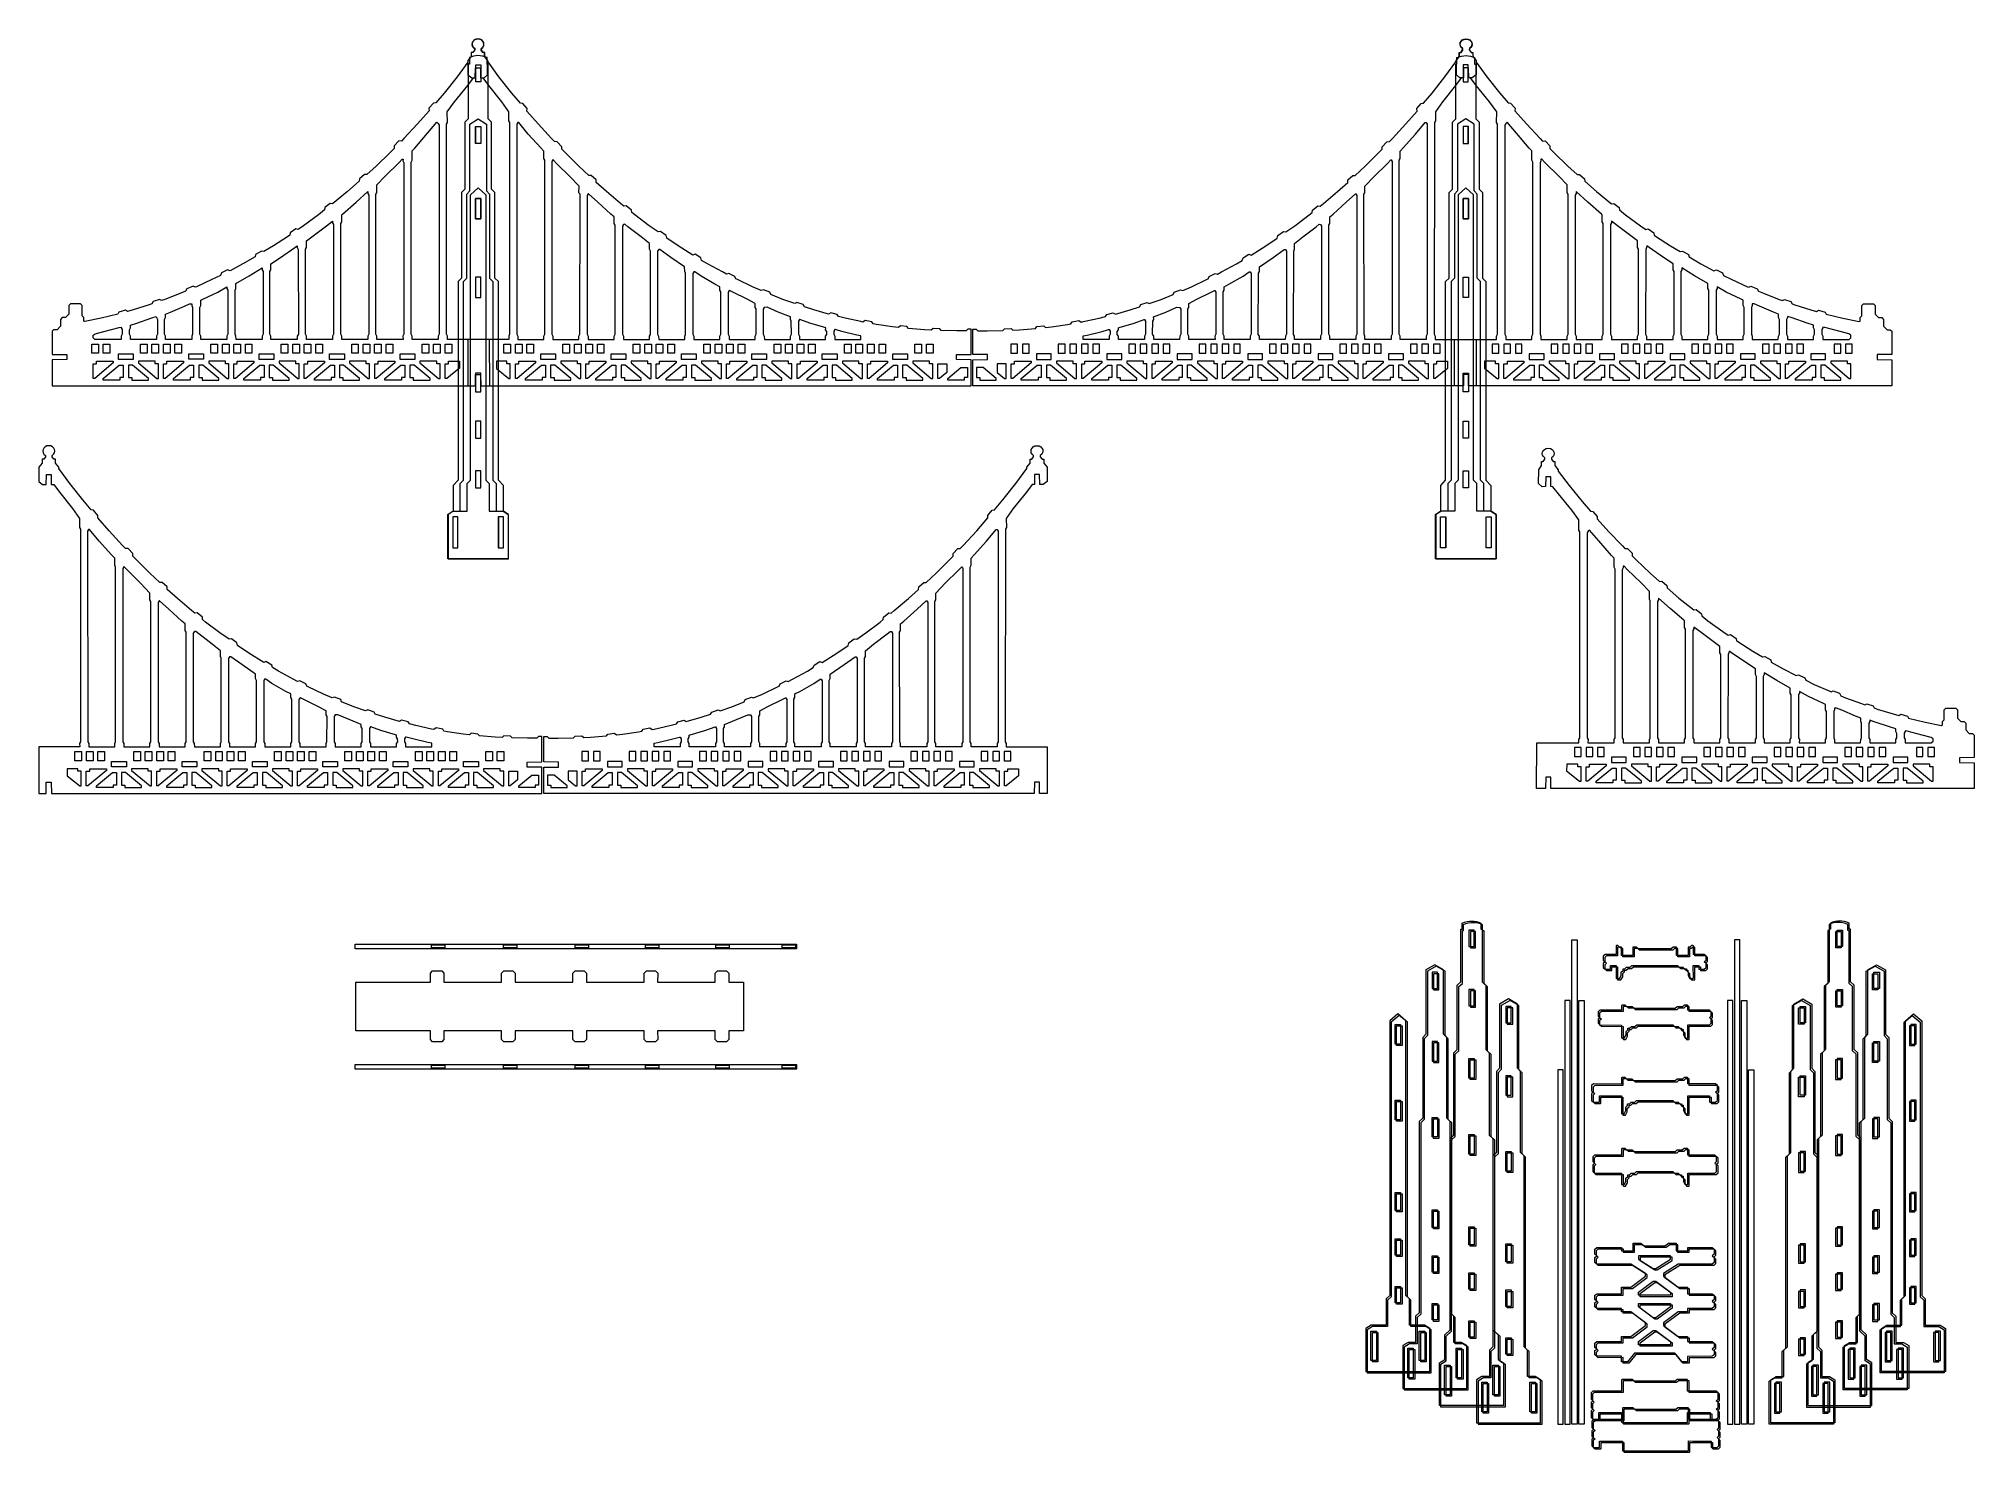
# Model space of a CAD drawing. Header units: inches. Extents: x 35 to 303, y 44 to 240.
import ezdxf

# ---------------------------------------------------------------- set-up
doc = ezdxf.new("R2010")
doc.units = ezdxf.units.IN
doc.header["$MEASUREMENT"] = 0
doc.layers.add('Layer 1', color=7, linetype='Continuous')

msp = doc.modelspace()

# ---------------------------------------------------------------- linework, layer by layer
at = {"layer": 'Layer 1', "color": 5, "lineweight": 9}
for points in [[(96.14, 233.95), (95.45, 233.95), (95.45, 236.3), (96.14, 236.3), (96.14, 233.95)], [(232.48, 233.95), (233.17, 233.95), (233.17, 236.3), (232.48, 236.3), (232.48, 233.95)], [(90.25, 228.19), (90.38, 227.95), (90.39, 198.94), (90.25, 198.7), (90.26, 198.23), (86.63, 198.23), (86.63, 198.7), (86.49, 198.95), (86.5, 222.83), (86.63, 223.1), (86.63, 224.4), (86.99, 224.77), (88.75, 226.83), (90.05, 228.34), (90.25, 228.19)], [(93.28, 174.43), (93.28, 178.23), (93.75, 178.7), (93.75, 206.25), (94.22, 206.73), (94.22, 218.37), (94.62, 218.84), (94.62, 228.1), (95.78, 228.83), (96.95, 228.1), (96.95, 218.84), (97.35, 218.37), (97.35, 206.73), (97.81, 206.25), (97.81, 178.7), (98.28, 178.23), (98.28, 174.43), (99.27, 174.43), (99.97, 173.95), (99.97, 167.78), (91.59, 167.78), (91.59, 173.95), (92.29, 174.43), (93.28, 174.43)], [(104.9, 223.33), (104.9, 224.34), (104.47, 224.78), (102.75, 226.68), (101.42, 228.29), (101.28, 228.3), (101.14, 228.06), (101.16, 198.94), (101.3, 198.7), (101.3, 198.23), (104.9, 198.23), (104.9, 198.7), (105.03, 198.94), (105.03, 223.1), (104.9, 223.33)], [(223.73, 223.33), (223.72, 224.34), (224.15, 224.78), (225.87, 226.68), (227.2, 228.29), (227.35, 228.3), (227.48, 228.06), (227.46, 198.94), (227.32, 198.7), (227.33, 198.23), (223.72, 198.23), (223.73, 198.7), (223.59, 198.94), (223.59, 223.1), (223.73, 223.33)], [(235.34, 174.43), (235.34, 178.23), (234.87, 178.7), (234.87, 206.25), (234.41, 206.73), (234.41, 218.37), (234, 218.84), (234, 228.1), (232.84, 228.83), (231.68, 228.1), (231.68, 218.84), (231.27, 218.37), (231.27, 206.73), (230.81, 206.25), (230.81, 178.7), (230.34, 178.23), (230.34, 174.43), (229.35, 174.43), (228.65, 173.95), (228.65, 167.78), (237.03, 167.78), (237.03, 173.95), (236.33, 174.43), (235.34, 174.43)], [(238.37, 228.19), (238.24, 227.95), (238.24, 198.94), (238.37, 198.7), (238.37, 198.23), (242, 198.23), (241.99, 198.7), (242.13, 198.95), (242.12, 222.83), (241.99, 223.1), (241.99, 224.4), (241.63, 224.77), (239.87, 226.83), (238.58, 228.34), (238.37, 228.19)], [(96.14, 225.4), (95.43, 225.4), (95.43, 227.75), (96.14, 227.75), (96.14, 225.4)], [(96.14, 225.4), (95.45, 225.4), (95.45, 227.75), (96.14, 227.75), (96.14, 225.4)], [(232.48, 225.4), (233.17, 225.4), (233.17, 227.75), (232.48, 227.75), (232.48, 225.4)], [(232.48, 225.4), (233.2, 225.4), (233.2, 227.75), (232.48, 227.75), (232.48, 225.4)], [(85.36, 222.99), (85.5, 222.74), (85.5, 198.95), (85.36, 198.7), (85.37, 198.23), (81.74, 198.23), (81.74, 198.7), (81.61, 198.95), (81.61, 218.35), (81.74, 218.58), (81.74, 219.67), (82.89, 220.87), (84.81, 222.78), (85.24, 223.22), (85.37, 223.22), (85.36, 222.99)], [(109.78, 218.58), (109.79, 219.49), (108.48, 220.88), (106.72, 222.59), (106.2, 223.13), (106.15, 223.13), (106.03, 222.9), (106.03, 198.94), (106.16, 198.7), (106.17, 198.23), (109.78, 198.23), (109.78, 198.7), (109.92, 198.94), (109.93, 218.35), (109.78, 218.58)], [(218.84, 218.58), (218.83, 219.49), (220.15, 220.88), (221.91, 222.59), (222.42, 223.13), (222.47, 223.13), (222.59, 222.9), (222.59, 198.94), (222.46, 198.7), (222.46, 198.23), (218.84, 198.23), (218.84, 198.7), (218.71, 198.94), (218.69, 218.35), (218.84, 218.58)], [(243.26, 222.99), (243.13, 222.74), (243.13, 198.95), (243.26, 198.7), (243.26, 198.23), (246.88, 198.23), (246.88, 198.7), (247.01, 198.95), (247.01, 218.35), (246.88, 218.58), (246.88, 219.67), (245.73, 220.87), (243.81, 222.78), (243.38, 223.22), (243.25, 223.22), (243.26, 222.99)], [(80.48, 218.47), (80.61, 218.23), (80.61, 198.94), (80.48, 198.7), (80.48, 198.23), (76.86, 198.23), (76.86, 198.7), (76.72, 198.96), (76.73, 214.3), (76.86, 214.55), (76.86, 215.5), (76.97, 215.59), (78.86, 217.27), (80.47, 218.72), (80.48, 218.47)], [(94.26, 174.43), (94.26, 178.23), (94.73, 178.7), (94.73, 218.28), (95.78, 219.27), (96.84, 218.28), (96.84, 178.7), (97.31, 178.23), (97.31, 174.43), (99.27, 174.43), (99.97, 173.95), (99.97, 167.78), (91.59, 167.78), (91.59, 173.95), (92.29, 174.43), (94.26, 174.43)], [(96.14, 214.95), (95.43, 214.95), (95.43, 217.77), (96.14, 217.77), (96.14, 214.95)], [(95.43, 214.95), (96.14, 214.95), (96.14, 217.77), (95.43, 217.77), (95.43, 214.95)], [(95.44, 214.95), (96.15, 214.95), (96.15, 217.77), (95.44, 217.77), (95.44, 214.95)], [(114.67, 214.31), (114.68, 215.22), (114.22, 215.6), (112.4, 217.26), (111.11, 218.41), (111.05, 218.41), (110.92, 218.17), (110.92, 198.94), (111.05, 198.7), (111.05, 198.23), (114.67, 198.23), (114.67, 198.7), (114.8, 198.94), (114.81, 214.07), (114.67, 214.31)], [(213.95, 214.31), (213.94, 215.22), (214.41, 215.6), (216.23, 217.26), (217.51, 218.41), (217.57, 218.41), (217.7, 218.17), (217.7, 198.94), (217.57, 198.7), (217.57, 198.23), (213.95, 198.23), (213.95, 198.7), (213.82, 198.94), (213.81, 214.07), (213.95, 214.31)], [(234.36, 174.43), (234.36, 178.23), (233.9, 178.7), (233.9, 218.28), (232.84, 219.27), (231.78, 218.28), (231.78, 178.7), (231.31, 178.23), (231.31, 174.43), (229.35, 174.43), (228.65, 173.95), (228.65, 167.78), (237.03, 167.78), (237.03, 173.95), (236.33, 174.43), (234.36, 174.43)], [(233.18, 214.95), (232.47, 214.95), (232.47, 217.77), (233.18, 217.77), (233.18, 214.95)], [(232.48, 214.95), (233.2, 214.95), (233.2, 217.77), (232.48, 217.77), (232.48, 214.95)], [(233.2, 214.95), (232.48, 214.95), (232.48, 217.77), (233.2, 217.77), (233.2, 214.95)], [(248.15, 218.47), (248.01, 218.23), (248.01, 198.94), (248.15, 198.7), (248.15, 198.23), (251.76, 198.23), (251.77, 198.7), (251.9, 198.96), (251.9, 214.3), (251.77, 214.55), (251.77, 215.5), (251.65, 215.59), (249.77, 217.27), (248.15, 218.72), (248.15, 218.47)], [(75.59, 214.39), (75.72, 214.15), (75.72, 198.95), (75.59, 198.7), (75.59, 198.23), (71.98, 198.23), (71.97, 198.7), (71.85, 198.96), (71.84, 210.74), (71.97, 210.98), (71.97, 211.89), (72.69, 212.44), (74.73, 213.98), (75.59, 214.62), (75.59, 214.39)], [(119.56, 210.75), (119.56, 211.51), (118.42, 212.45), (116.56, 213.85), (116.15, 214.19), (115.95, 214.18), (115.8, 213.94), (115.8, 198.94), (115.94, 198.7), (115.95, 198.23), (119.56, 198.23), (119.56, 198.7), (119.69, 198.93), (119.68, 210.49), (119.56, 210.75)], [(209.06, 210.75), (209.06, 211.51), (210.2, 212.45), (212.06, 213.85), (212.48, 214.19), (212.67, 214.18), (212.82, 213.94), (212.82, 198.94), (212.68, 198.7), (212.67, 198.23), (209.06, 198.23), (209.06, 198.7), (208.93, 198.93), (208.95, 210.49), (209.06, 210.75)], [(253.03, 214.39), (252.9, 214.15), (252.9, 198.95), (253.03, 198.7), (253.03, 198.23), (256.64, 198.23), (256.65, 198.7), (256.77, 198.96), (256.78, 210.74), (256.65, 210.98), (256.65, 211.89), (255.93, 212.44), (253.89, 213.98), (253.04, 214.62), (253.03, 214.39)], [(70.7, 210.98), (70.83, 210.72), (70.84, 198.95), (70.7, 198.7), (70.7, 198.23), (67.02, 198.23), (67.02, 198.7), (66.89, 198.95), (66.88, 207.65), (67.02, 207.9), (67.03, 208.71), (68.37, 209.59), (70.34, 210.98), (70.68, 211.21), (70.7, 210.98)], [(124.45, 207.66), (124.44, 208.29), (122.53, 209.6), (121, 210.7), (120.84, 210.7), (120.69, 210.46), (120.69, 198.94), (120.83, 198.7), (120.84, 198.23), (124.45, 198.23), (124.45, 198.7), (124.58, 198.93), (124.57, 207.42), (124.45, 207.66)], [(204.18, 207.66), (204.18, 208.29), (206.09, 209.6), (207.62, 210.7), (207.79, 210.7), (207.93, 210.46), (207.93, 198.94), (207.8, 198.7), (207.78, 198.23), (204.18, 198.23), (204.18, 198.7), (204.04, 198.93), (204.05, 207.42), (204.18, 207.66)], [(257.92, 210.98), (257.79, 210.72), (257.78, 198.95), (257.92, 198.7), (257.92, 198.23), (261.6, 198.23), (261.6, 198.7), (261.74, 198.95), (261.74, 207.65), (261.6, 207.9), (261.6, 208.71), (260.25, 209.59), (258.28, 210.98), (257.94, 211.21), (257.92, 210.98)], [(65.81, 207.9), (65.95, 207.65), (65.95, 198.94), (65.81, 198.7), (65.81, 198.23), (62.2, 198.23), (62.19, 198.7), (62.07, 198.95), (62.07, 205.05), (62.19, 205.28), (62.19, 205.98), (64.04, 207.04), (65.81, 208.15), (65.81, 207.9)], [(95.43, 204.02), (96.14, 204.02), (96.14, 206.85), (95.43, 206.85), (95.43, 204.02)], [(95.43, 204.02), (96.14, 204.02), (96.14, 206.85), (95.43, 206.85), (95.43, 204.02)], [(95.44, 204.02), (96.15, 204.02), (96.15, 206.85), (95.44, 206.85), (95.44, 204.02)], [(129.33, 205.05), (129.34, 205.54), (128.65, 205.89), (126.71, 207.01), (125.85, 207.61), (125.7, 207.61), (125.58, 207.38), (125.58, 198.94), (125.71, 198.7), (125.71, 198.23), (129.33, 198.23), (129.33, 198.7), (129.48, 198.94), (129.47, 204.81), (129.33, 205.05)], [(199.29, 205.05), (199.29, 205.54), (199.97, 205.89), (201.92, 207.01), (202.77, 207.61), (202.93, 207.61), (203.04, 207.38), (203.04, 198.94), (202.91, 198.7), (202.91, 198.23), (199.29, 198.23), (199.29, 198.7), (199.14, 198.94), (199.15, 204.81), (199.29, 205.05)], [(233.18, 204.02), (232.47, 204.02), (232.47, 206.85), (233.18, 206.85), (233.18, 204.02)], [(233.2, 204.02), (232.48, 204.02), (232.48, 206.85), (233.2, 206.85), (233.2, 204.02)], [(233.2, 204.02), (232.48, 204.02), (232.48, 206.85), (233.2, 206.85), (233.2, 204.02)], [(262.81, 207.9), (262.67, 207.65), (262.68, 198.94), (262.81, 198.7), (262.81, 198.23), (266.42, 198.23), (266.43, 198.7), (266.55, 198.95), (266.56, 205.05), (266.43, 205.28), (266.43, 205.98), (264.58, 207.04), (262.81, 208.15), (262.81, 207.9)], [(60.93, 205.28), (61.06, 205.06), (61.06, 198.95), (60.93, 198.7), (60.94, 198.23), (57.32, 198.23), (57.31, 198.7), (57.17, 198.95), (57.17, 202.67), (57.31, 202.91), (57.3, 203.66), (57.6, 203.79), (59.65, 204.8), (60.92, 205.51), (60.93, 205.28)], [(134.22, 202.67), (134.23, 203.23), (133.1, 203.79), (131.12, 204.76), (130.66, 205), (130.61, 205), (130.47, 204.76), (130.47, 198.94), (130.6, 198.7), (130.6, 198.23), (134.22, 198.23), (134.22, 198.7), (134.35, 198.95), (134.35, 202.45), (134.22, 202.67)], [(194.4, 202.67), (194.39, 203.23), (195.53, 203.79), (197.5, 204.76), (197.96, 205), (198.01, 205), (198.16, 204.76), (198.16, 198.94), (198.02, 198.7), (198.03, 198.23), (194.4, 198.23), (194.4, 198.7), (194.28, 198.95), (194.27, 202.45), (194.4, 202.67)], [(267.7, 205.28), (267.56, 205.06), (267.56, 198.95), (267.7, 198.7), (267.69, 198.23), (271.3, 198.23), (271.32, 198.7), (271.45, 198.95), (271.45, 202.67), (271.32, 202.91), (271.33, 203.66), (271.03, 203.79), (268.97, 204.8), (267.7, 205.51), (267.7, 205.28)], [(56.04, 202.91), (56.17, 202.65), (56.17, 198.94), (56.04, 198.7), (56.05, 198.23), (52.43, 198.23), (52.42, 198.7), (52.29, 198.94), (52.29, 201), (52.42, 201.25), (52.41, 201.75), (53.12, 201.99), (55.03, 202.85), (55.76, 203.15), (56.05, 203.15), (56.04, 202.91)], [(139.11, 201.01), (139.11, 201.34), (137.43, 202), (135.88, 202.68), (135.49, 202.67), (135.35, 202.43), (135.35, 198.94), (135.49, 198.7), (135.5, 198.23), (139.11, 198.23), (139.11, 198.7), (139.25, 198.94), (139.24, 200.77), (139.11, 201.01)], [(189.52, 201.01), (189.51, 201.34), (191.19, 202), (192.75, 202.68), (193.14, 202.67), (193.27, 202.43), (193.27, 198.94), (193.14, 198.7), (193.12, 198.23), (189.52, 198.23), (189.52, 198.7), (189.37, 198.94), (189.38, 200.77), (189.52, 201.01)], [(272.58, 202.91), (272.45, 202.65), (272.45, 198.94), (272.58, 198.7), (272.58, 198.23), (276.19, 198.23), (276.2, 198.7), (276.34, 198.94), (276.33, 201), (276.2, 201.25), (276.21, 201.75), (275.5, 201.99), (273.6, 202.85), (272.86, 203.15), (272.57, 203.15), (272.58, 202.91)], [(46.26, 199.82), (46.4, 199.59), (46.4, 198.95), (46.26, 198.7), (46.26, 198.23), (42.62, 198.23), (42.38, 198.46), (42.38, 198.81), (42.64, 199), (43.87, 199.31), (45.99, 199.87), (46.26, 199.94), (46.26, 199.82)], [(51.15, 201.25), (51.28, 201), (51.29, 198.94), (51.15, 198.7), (51.15, 198.23), (47.54, 198.23), (47.53, 198.7), (47.4, 198.95), (47.4, 199.58), (47.53, 199.82), (47.53, 200.21), (48.43, 200.5), (50.53, 201.21), (51.13, 201.42), (51.15, 201.25)], [(143.99, 199.58), (144.01, 199.84), (143.88, 199.87), (141.83, 200.5), (140.43, 201.01), (140.37, 201.01), (140.24, 200.77), (140.24, 198.94), (140.37, 198.7), (140.38, 198.23), (143.99, 198.23), (143.99, 198.7), (144.16, 198.93), (144.16, 199.34), (143.99, 199.58)], [(148.88, 198.63), (148.88, 198.73), (148.35, 198.83), (146.27, 199.31), (145.35, 199.59), (145.27, 199.59), (145.13, 199.35), (145.13, 198.94), (145.26, 198.7), (145.26, 198.23), (148.88, 198.23), (148.88, 198.46), (148.88, 198.63)], [(179.74, 198.63), (179.74, 198.73), (180.28, 198.83), (182.35, 199.31), (183.27, 199.59), (183.35, 199.59), (183.49, 199.35), (183.49, 198.94), (183.36, 198.7), (183.36, 198.23), (179.74, 198.23), (179.74, 198.46), (179.74, 198.63)], [(184.63, 199.58), (184.62, 199.84), (184.75, 199.87), (186.8, 200.5), (188.2, 201.01), (188.25, 201.01), (188.38, 200.77), (188.38, 198.94), (188.25, 198.7), (188.24, 198.23), (184.63, 198.23), (184.63, 198.7), (184.46, 198.93), (184.46, 199.34), (184.63, 199.58)], [(277.47, 201.25), (277.34, 201), (277.34, 198.94), (277.47, 198.7), (277.47, 198.23), (281.08, 198.23), (281.09, 198.7), (281.23, 198.95), (281.23, 199.58), (281.09, 199.82), (281.09, 200.21), (280.19, 200.5), (278.1, 201.21), (277.49, 201.42), (277.47, 201.25)], [(282.36, 199.82), (282.23, 199.59), (282.23, 198.95), (282.36, 198.7), (282.36, 198.23), (286.01, 198.23), (286.25, 198.46), (286.25, 198.81), (285.98, 199), (284.75, 199.31), (282.64, 199.87), (282.37, 199.94), (282.36, 199.82)], [(42.18, 197.57), (43.11, 197.57), (43.11, 196.3), (42.18, 196.3), (42.18, 197.57)], [(43.78, 197.57), (44.7, 197.57), (44.7, 196.3), (43.78, 196.3), (43.78, 197.57)], [(45.87, 195.46), (45.87, 196.21), (47.92, 196.21), (47.92, 195.46), (45.87, 195.46)], [(48.93, 197.57), (49.85, 197.57), (49.85, 196.3), (48.93, 196.3), (48.93, 197.57)], [(50.53, 197.57), (51.45, 197.57), (51.45, 196.3), (50.53, 196.3), (50.53, 197.57)], [(52.12, 197.57), (53.04, 197.57), (53.04, 196.3), (52.12, 196.3), (52.12, 197.57)], [(53.72, 197.57), (54.64, 197.57), (54.64, 196.3), (53.72, 196.3), (53.72, 197.57)], [(55.64, 195.48), (55.64, 196.23), (57.69, 196.23), (57.69, 195.48), (55.64, 195.48)], [(58.7, 197.57), (59.62, 197.57), (59.62, 196.3), (58.7, 196.3), (58.7, 197.57)], [(60.3, 197.57), (61.22, 197.57), (61.22, 196.3), (60.3, 196.3), (60.3, 197.57)], [(61.89, 197.57), (62.81, 197.57), (62.81, 196.3), (61.89, 196.3), (61.89, 197.57)], [(63.49, 197.57), (64.41, 197.57), (64.41, 196.3), (63.49, 196.3), (63.49, 197.57)], [(65.41, 195.46), (65.41, 196.21), (67.46, 196.21), (67.46, 195.46), (65.41, 195.46)], [(68.47, 197.57), (69.39, 197.57), (69.39, 196.3), (68.47, 196.3), (68.47, 197.57)], [(70.07, 197.57), (70.99, 197.57), (70.99, 196.3), (70.07, 196.3), (70.07, 197.57)], [(71.66, 197.57), (72.58, 197.57), (72.58, 196.3), (71.66, 196.3), (71.66, 197.57)], [(73.26, 197.57), (74.18, 197.57), (74.18, 196.3), (73.26, 196.3), (73.26, 197.57)], [(75.18, 195.46), (75.18, 196.21), (77.23, 196.21), (77.23, 195.46), (75.18, 195.46)], [(78.24, 197.57), (79.16, 197.57), (79.16, 196.3), (78.24, 196.3), (78.24, 197.57)], [(79.83, 197.57), (80.75, 197.57), (80.75, 196.3), (79.83, 196.3), (79.83, 197.57)], [(81.43, 197.57), (82.35, 197.57), (82.35, 196.3), (81.43, 196.3), (81.43, 197.57)], [(83.03, 197.57), (83.95, 197.57), (83.95, 196.3), (83.03, 196.3), (83.03, 197.57)], [(84.95, 195.46), (84.95, 196.21), (86.99, 196.21), (86.99, 195.46), (84.95, 195.46)], [(88.01, 197.57), (88.93, 197.57), (88.93, 196.3), (88.01, 196.3), (88.01, 197.57)], [(89.6, 197.57), (90.52, 197.57), (90.52, 196.3), (89.6, 196.3), (89.6, 197.57)], [(91.2, 197.57), (92.12, 197.57), (92.12, 196.3), (91.2, 196.3), (91.2, 197.57)], [(99.37, 197.57), (100.29, 197.57), (100.29, 196.3), (99.37, 196.3), (99.37, 197.57)], [(100.97, 197.57), (101.89, 197.57), (101.89, 196.3), (100.97, 196.3), (100.97, 197.57)], [(102.56, 197.57), (103.48, 197.57), (103.48, 196.3), (102.56, 196.3), (102.56, 197.57)], [(104.47, 195.46), (104.47, 196.21), (106.51, 196.21), (106.51, 195.46), (104.47, 195.46)], [(107.54, 197.57), (108.46, 197.57), (108.46, 196.3), (107.54, 196.3), (107.54, 197.57)], [(109.14, 197.57), (110.06, 197.57), (110.06, 196.3), (109.14, 196.3), (109.14, 197.57)], [(110.74, 197.57), (111.66, 197.57), (111.66, 196.3), (110.74, 196.3), (110.74, 197.57)], [(112.33, 197.57), (113.25, 197.57), (113.25, 196.3), (112.33, 196.3), (112.33, 197.57)], [(114.23, 195.46), (114.23, 196.21), (116.28, 196.21), (116.28, 195.46), (114.23, 195.46)], [(117.31, 197.57), (118.23, 197.57), (118.23, 196.3), (117.31, 196.3), (117.31, 197.57)], [(118.91, 197.57), (119.83, 197.57), (119.83, 196.3), (118.91, 196.3), (118.91, 197.57)], [(120.5, 197.57), (121.43, 197.57), (121.43, 196.3), (120.5, 196.3), (120.5, 197.57)], [(122.1, 197.57), (123.02, 197.57), (123.02, 196.3), (122.1, 196.3), (122.1, 197.57)], [(124, 195.46), (124, 196.21), (126.05, 196.21), (126.05, 195.46), (124, 195.46)], [(127.08, 197.57), (128, 197.57), (128, 196.3), (127.08, 196.3), (127.08, 197.57)], [(128.68, 197.57), (129.6, 197.57), (129.6, 196.3), (128.68, 196.3), (128.68, 197.57)], [(130.27, 197.57), (131.19, 197.57), (131.19, 196.3), (130.27, 196.3), (130.27, 197.57)], [(131.87, 197.57), (132.79, 197.57), (132.79, 196.3), (131.87, 196.3), (131.87, 197.57)], [(133.77, 195.46), (133.77, 196.21), (135.82, 196.21), (135.82, 195.46), (133.77, 195.46)], [(136.85, 197.57), (137.77, 197.57), (137.77, 196.3), (136.85, 196.3), (136.85, 197.57)], [(138.45, 197.57), (139.37, 197.57), (139.37, 196.3), (138.45, 196.3), (138.45, 197.57)], [(140.04, 197.57), (140.96, 197.57), (140.96, 196.3), (140.04, 196.3), (140.04, 197.57)], [(141.64, 197.57), (142.56, 197.57), (142.56, 196.3), (141.64, 196.3), (141.64, 197.57)], [(143.54, 195.46), (143.54, 196.21), (145.59, 196.21), (145.59, 195.46), (143.54, 195.46)], [(146.62, 197.57), (147.54, 197.57), (147.54, 196.3), (146.62, 196.3), (146.62, 197.57)], [(148.21, 197.57), (149.14, 197.57), (149.14, 196.3), (148.21, 196.3), (148.21, 197.57)], [(149.81, 197.57), (150.73, 197.57), (150.73, 196.3), (149.81, 196.3), (149.81, 197.57)], [(151.41, 197.57), (152.33, 197.57), (152.33, 196.3), (151.41, 196.3), (151.41, 197.57)], [(153.31, 195.46), (153.31, 196.21), (155.36, 196.21), (155.36, 195.46), (153.31, 195.46)], [(156.39, 197.57), (157.31, 197.57), (157.31, 196.3), (156.39, 196.3), (156.39, 197.57)], [(157.98, 197.57), (158.9, 197.57), (158.9, 196.3), (157.98, 196.3), (157.98, 197.57)], [(170.64, 197.57), (169.72, 197.57), (169.72, 196.3), (170.64, 196.3), (170.64, 197.57)], [(172.24, 197.57), (171.31, 197.57), (171.31, 196.3), (172.24, 196.3), (172.24, 197.57)], [(175.31, 195.46), (175.31, 196.21), (173.27, 196.21), (173.27, 195.46), (175.31, 195.46)], [(177.22, 197.57), (176.29, 197.57), (176.29, 196.3), (177.22, 196.3), (177.22, 197.57)], [(178.81, 197.57), (177.89, 197.57), (177.89, 196.3), (178.81, 196.3), (178.81, 197.57)], [(180.41, 197.57), (179.49, 197.57), (179.49, 196.3), (180.41, 196.3), (180.41, 197.57)], [(182, 197.57), (181.08, 197.57), (181.08, 196.3), (182, 196.3), (182, 197.57)], [(185.08, 195.46), (185.08, 196.21), (183.03, 196.21), (183.03, 195.46), (185.08, 195.46)], [(186.98, 197.57), (186.06, 197.57), (186.06, 196.3), (186.98, 196.3), (186.98, 197.57)], [(188.58, 197.57), (187.66, 197.57), (187.66, 196.3), (188.58, 196.3), (188.58, 197.57)], [(190.18, 197.57), (189.26, 197.57), (189.26, 196.3), (190.18, 196.3), (190.18, 197.57)], [(191.77, 197.57), (190.85, 197.57), (190.85, 196.3), (191.77, 196.3), (191.77, 197.57)], [(194.85, 195.46), (194.85, 196.21), (192.8, 196.21), (192.8, 195.46), (194.85, 195.46)], [(196.75, 197.57), (195.83, 197.57), (195.83, 196.3), (196.75, 196.3), (196.75, 197.57)], [(198.35, 197.57), (197.43, 197.57), (197.43, 196.3), (198.35, 196.3), (198.35, 197.57)], [(199.95, 197.57), (199.02, 197.57), (199.02, 196.3), (199.95, 196.3), (199.95, 197.57)], [(201.54, 197.57), (200.62, 197.57), (200.62, 196.3), (201.54, 196.3), (201.54, 197.57)], [(204.62, 195.46), (204.62, 196.21), (202.57, 196.21), (202.57, 195.46), (204.62, 195.46)], [(206.52, 197.57), (205.6, 197.57), (205.6, 196.3), (206.52, 196.3), (206.52, 197.57)], [(208.12, 197.57), (207.2, 197.57), (207.2, 196.3), (208.12, 196.3), (208.12, 197.57)], [(209.71, 197.57), (208.79, 197.57), (208.79, 196.3), (209.71, 196.3), (209.71, 197.57)], [(211.31, 197.57), (210.39, 197.57), (210.39, 196.3), (211.31, 196.3), (211.31, 197.57)], [(214.39, 195.46), (214.39, 196.21), (212.34, 196.21), (212.34, 195.46), (214.39, 195.46)], [(216.29, 197.57), (215.37, 197.57), (215.37, 196.3), (216.29, 196.3), (216.29, 197.57)], [(217.89, 197.57), (216.97, 197.57), (216.97, 196.3), (217.89, 196.3), (217.89, 197.57)], [(219.48, 197.57), (218.56, 197.57), (218.56, 196.3), (219.48, 196.3), (219.48, 197.57)], [(221.08, 197.57), (220.16, 197.57), (220.16, 196.3), (221.08, 196.3), (221.08, 197.57)], [(224.16, 195.46), (224.16, 196.21), (222.11, 196.21), (222.11, 195.46), (224.16, 195.46)], [(226.06, 197.57), (225.14, 197.57), (225.14, 196.3), (226.06, 196.3), (226.06, 197.57)], [(227.66, 197.57), (226.73, 197.57), (226.73, 196.3), (227.66, 196.3), (227.66, 197.57)], [(229.25, 197.57), (228.33, 197.57), (228.33, 196.3), (229.25, 196.3), (229.25, 197.57)], [(237.42, 197.57), (236.5, 197.57), (236.5, 196.3), (237.42, 196.3), (237.42, 197.57)], [(239.02, 197.57), (238.1, 197.57), (238.1, 196.3), (239.02, 196.3), (239.02, 197.57)], [(240.62, 197.57), (239.7, 197.57), (239.7, 196.3), (240.62, 196.3), (240.62, 197.57)], [(243.68, 195.46), (243.68, 196.21), (241.63, 196.21), (241.63, 195.46), (243.68, 195.46)], [(245.6, 197.57), (244.68, 197.57), (244.68, 196.3), (245.6, 196.3), (245.6, 197.57)], [(247.19, 197.57), (246.27, 197.57), (246.27, 196.3), (247.19, 196.3), (247.19, 197.57)], [(248.79, 197.57), (247.87, 197.57), (247.87, 196.3), (248.79, 196.3), (248.79, 197.57)], [(250.39, 197.57), (249.46, 197.57), (249.46, 196.3), (250.39, 196.3), (250.39, 197.57)], [(253.45, 195.46), (253.45, 196.21), (251.4, 196.21), (251.4, 195.46), (253.45, 195.46)], [(255.37, 197.57), (254.44, 197.57), (254.44, 196.3), (255.37, 196.3), (255.37, 197.57)], [(256.96, 197.57), (256.04, 197.57), (256.04, 196.3), (256.96, 196.3), (256.96, 197.57)], [(258.56, 197.57), (257.64, 197.57), (257.64, 196.3), (258.56, 196.3), (258.56, 197.57)], [(260.15, 197.57), (259.23, 197.57), (259.23, 196.3), (260.15, 196.3), (260.15, 197.57)], [(263.21, 195.46), (263.21, 196.21), (261.17, 196.21), (261.17, 195.46), (263.21, 195.46)], [(265.13, 197.57), (264.21, 197.57), (264.21, 196.3), (265.13, 196.3), (265.13, 197.57)], [(266.73, 197.57), (265.81, 197.57), (265.81, 196.3), (266.73, 196.3), (266.73, 197.57)], [(268.33, 197.57), (267.41, 197.57), (267.41, 196.3), (268.33, 196.3), (268.33, 197.57)], [(269.92, 197.57), (269, 197.57), (269, 196.3), (269.92, 196.3), (269.92, 197.57)], [(272.98, 195.48), (272.98, 196.23), (270.93, 196.23), (270.93, 195.48), (272.98, 195.48)], [(274.9, 197.57), (273.98, 197.57), (273.98, 196.3), (274.9, 196.3), (274.9, 197.57)], [(276.5, 197.57), (275.58, 197.57), (275.58, 196.3), (276.5, 196.3), (276.5, 197.57)], [(278.1, 197.57), (277.17, 197.57), (277.17, 196.3), (278.1, 196.3), (278.1, 197.57)], [(279.69, 197.57), (278.77, 197.57), (278.77, 196.3), (279.69, 196.3), (279.69, 197.57)], [(282.75, 195.46), (282.75, 196.21), (280.7, 196.21), (280.7, 195.46), (282.75, 195.46)], [(284.84, 197.57), (283.92, 197.57), (283.92, 196.3), (284.84, 196.3), (284.84, 197.57)], [(286.44, 197.57), (285.52, 197.57), (285.52, 196.3), (286.44, 196.3), (286.44, 197.57)], [(42.37, 192.82), (42.37, 194.85), (42.83, 194.85), (42.83, 195.2), (45.15, 195.2), (45.15, 194.96), (42.59, 192.82), (42.37, 192.82)], [(46.54, 194.66), (46.54, 192.93), (46.08, 192.93), (46.08, 192.59), (43.76, 192.59), (43.76, 192.82), (45.98, 194.66), (46.54, 194.66)], [(47.26, 194.66), (47.26, 192.93), (47.72, 192.93), (47.72, 192.59), (50.03, 192.59), (50.03, 192.82), (47.82, 194.66), (47.26, 194.66)], [(51.43, 192.82), (51.43, 194.85), (50.96, 194.85), (50.96, 195.2), (48.65, 195.2), (48.65, 194.96), (51.21, 192.82), (51.43, 192.82)], [(52.14, 192.82), (52.14, 194.85), (52.6, 194.85), (52.6, 195.2), (54.92, 195.2), (54.92, 194.96), (52.35, 192.82), (52.14, 192.82)], [(56.31, 194.66), (56.31, 192.93), (55.84, 192.93), (55.84, 192.59), (53.53, 192.59), (53.53, 192.82), (55.75, 194.66), (56.31, 194.66)], [(57.02, 194.66), (57.02, 192.93), (57.49, 192.93), (57.49, 192.59), (59.8, 192.59), (59.8, 192.82), (57.59, 194.66), (57.02, 194.66)], [(61.2, 192.82), (61.2, 194.85), (60.73, 194.85), (60.73, 195.2), (58.42, 195.2), (58.42, 194.96), (60.98, 192.82), (61.2, 192.82)], [(61.9, 192.82), (61.9, 194.85), (62.37, 194.85), (62.37, 195.2), (64.68, 195.2), (64.68, 194.96), (62.12, 192.82), (61.9, 192.82)], [(66.08, 194.66), (66.08, 192.93), (65.61, 192.93), (65.61, 192.59), (63.3, 192.59), (63.3, 192.82), (65.52, 194.66), (66.08, 194.66)], [(66.79, 194.66), (66.79, 192.93), (67.26, 192.93), (67.26, 192.59), (69.57, 192.59), (69.57, 192.82), (67.36, 194.66), (66.79, 194.66)], [(70.97, 192.82), (70.97, 194.85), (70.5, 194.85), (70.5, 195.2), (68.19, 195.2), (68.19, 194.96), (70.75, 192.82), (70.97, 192.82)], [(71.67, 192.82), (71.67, 194.85), (72.14, 194.85), (72.14, 195.2), (74.45, 195.2), (74.45, 194.96), (71.89, 192.82), (71.67, 192.82)], [(75.85, 194.66), (75.85, 192.93), (75.38, 192.93), (75.38, 192.59), (73.07, 192.59), (73.07, 192.82), (75.29, 194.66), (75.85, 194.66)], [(76.56, 194.66), (76.56, 192.93), (77.03, 192.93), (77.03, 192.59), (79.34, 192.59), (79.34, 192.82), (77.12, 194.66), (76.56, 194.66)], [(80.73, 192.82), (80.73, 194.85), (80.27, 194.85), (80.27, 195.2), (77.95, 195.2), (77.95, 194.96), (80.52, 192.82), (80.73, 192.82)], [(81.44, 192.82), (81.44, 194.85), (81.91, 194.85), (81.91, 195.2), (84.22, 195.2), (84.22, 194.96), (81.66, 192.82), (81.44, 192.82)], [(85.61, 194.66), (85.61, 192.93), (85.15, 192.93), (85.15, 192.59), (82.84, 192.59), (82.84, 192.82), (85.05, 194.66), (85.61, 194.66)], [(86.33, 194.66), (86.33, 192.93), (86.79, 192.93), (86.79, 192.59), (89.11, 192.59), (89.11, 192.82), (86.89, 194.66), (86.33, 194.66)], [(90.5, 192.82), (90.5, 194.85), (90.04, 194.85), (90.04, 195.2), (87.72, 195.2), (87.72, 194.96), (90.28, 192.82), (90.5, 192.82)], [(91.21, 192.82), (91.21, 194.85), (91.68, 194.85), (91.68, 195.2), (93.21, 195.2), (93.22, 194.26), (91.43, 192.82), (91.21, 192.82)], [(95.43, 190.96), (96.14, 190.96), (96.14, 193.55), (95.43, 193.55), (95.43, 190.96)], [(95.43, 190.96), (96.14, 190.96), (96.14, 193.55), (95.43, 193.55), (95.43, 190.96)], [(95.44, 190.96), (96.15, 190.96), (96.15, 193.55), (95.44, 193.55), (95.44, 190.96)], [(100.25, 192.82), (100.25, 194.85), (99.79, 194.85), (99.79, 195.2), (98.32, 195.2), (98.32, 194.2), (100.04, 192.82), (100.25, 192.82)], [(100.96, 192.82), (100.96, 194.85), (101.43, 194.85), (101.43, 195.2), (103.74, 195.2), (103.74, 194.96), (101.18, 192.82), (100.96, 192.82)], [(105.14, 194.66), (105.14, 192.93), (104.67, 192.93), (104.67, 192.59), (102.36, 192.59), (102.36, 192.82), (104.58, 194.66), (105.14, 194.66)], [(105.85, 194.66), (105.85, 192.93), (106.32, 192.93), (106.32, 192.59), (108.63, 192.59), (108.63, 192.82), (106.41, 194.66), (105.85, 194.66)], [(110.02, 192.82), (110.02, 194.85), (109.56, 194.85), (109.56, 195.2), (107.24, 195.2), (107.24, 194.96), (109.81, 192.82), (110.02, 192.82)], [(110.73, 192.82), (110.73, 194.85), (111.2, 194.85), (111.2, 195.2), (113.51, 195.2), (113.51, 194.96), (110.95, 192.82), (110.73, 192.82)], [(114.9, 194.66), (114.9, 192.93), (114.44, 192.93), (114.44, 192.59), (112.12, 192.59), (112.12, 192.82), (114.34, 194.66), (114.9, 194.66)], [(115.62, 194.66), (115.62, 192.93), (116.08, 192.93), (116.08, 192.59), (118.4, 192.59), (118.4, 192.82), (116.18, 194.66), (115.62, 194.66)], [(119.79, 192.82), (119.79, 194.85), (119.33, 194.85), (119.33, 195.2), (117.01, 195.2), (117.01, 194.96), (119.57, 192.82), (119.79, 192.82)], [(120.5, 192.82), (120.5, 194.85), (120.96, 194.85), (120.96, 195.2), (123.28, 195.2), (123.28, 194.96), (120.72, 192.82), (120.5, 192.82)], [(124.67, 194.66), (124.67, 192.93), (124.21, 192.93), (124.21, 192.59), (121.89, 192.59), (121.89, 192.82), (124.11, 194.66), (124.67, 194.66)], [(125.39, 194.66), (125.39, 192.93), (125.85, 192.93), (125.85, 192.59), (128.17, 192.59), (128.17, 192.82), (125.95, 194.66), (125.39, 194.66)], [(129.56, 192.82), (129.56, 194.85), (129.09, 194.85), (129.09, 195.2), (126.78, 195.2), (126.78, 194.96), (129.34, 192.82), (129.56, 192.82)], [(130.27, 192.82), (130.27, 194.85), (130.73, 194.85), (130.73, 195.2), (133.05, 195.2), (133.05, 194.96), (130.48, 192.82), (130.27, 192.82)], [(134.44, 194.66), (134.44, 192.93), (133.98, 192.93), (133.98, 192.59), (131.66, 192.59), (131.66, 192.82), (133.88, 194.66), (134.44, 194.66)], [(135.15, 194.66), (135.15, 192.93), (135.62, 192.93), (135.62, 192.59), (137.93, 192.59), (137.93, 192.82), (135.72, 194.66), (135.15, 194.66)], [(139.33, 192.82), (139.33, 194.85), (138.86, 194.85), (138.86, 195.2), (136.55, 195.2), (136.55, 194.96), (139.11, 192.82), (139.33, 192.82)], [(140.04, 192.82), (140.04, 194.85), (140.5, 194.85), (140.5, 195.2), (142.81, 195.2), (142.81, 194.96), (140.25, 192.82), (140.04, 192.82)], [(144.21, 194.66), (144.21, 192.93), (143.74, 192.93), (143.74, 192.59), (141.43, 192.59), (141.43, 192.82), (143.65, 194.66), (144.21, 194.66)], [(144.92, 194.66), (144.92, 192.93), (145.39, 192.93), (145.39, 192.59), (147.7, 192.59), (147.7, 192.82), (145.49, 194.66), (144.92, 194.66)], [(149.1, 192.82), (149.1, 194.85), (148.63, 194.85), (148.63, 195.2), (146.32, 195.2), (146.32, 194.96), (148.88, 192.82), (149.1, 192.82)], [(149.8, 192.82), (149.8, 194.85), (150.27, 194.85), (150.27, 195.2), (152.58, 195.2), (152.58, 194.96), (150.02, 192.82), (149.8, 192.82)], [(153.98, 194.66), (153.98, 192.93), (153.51, 192.93), (153.51, 192.59), (151.2, 192.59), (151.2, 192.82), (153.42, 194.66), (153.98, 194.66)], [(154.69, 194.66), (154.69, 192.93), (155.16, 192.93), (155.16, 192.59), (157.47, 192.59), (157.47, 192.82), (155.25, 194.66), (154.69, 194.66)], [(158.86, 192.82), (158.86, 194.85), (158.4, 194.85), (158.4, 195.2), (156.09, 195.2), (156.09, 194.96), (158.65, 192.82), (158.86, 192.82)], [(159.57, 192.82), (159.57, 194.85), (160.8, 194.85), (160.8, 193.66), (159.79, 192.82), (159.57, 192.82)], [(163.68, 194.32), (163.68, 192.93), (163.22, 192.93), (163.22, 192.59), (160.97, 192.59), (160.97, 192.82), (162.76, 194.32), (163.68, 194.32)], [(164.94, 194.32), (164.94, 192.93), (165.4, 192.93), (165.4, 192.59), (167.66, 192.59), (167.66, 192.82), (165.86, 194.32), (164.94, 194.32)], [(169.05, 192.82), (169.05, 194.85), (167.82, 194.85), (167.82, 193.66), (168.83, 192.82), (169.05, 192.82)], [(169.76, 192.82), (169.76, 194.85), (170.22, 194.85), (170.22, 195.2), (172.54, 195.2), (172.54, 194.96), (169.98, 192.82), (169.76, 192.82)], [(173.93, 194.66), (173.93, 192.93), (173.47, 192.93), (173.47, 192.59), (171.15, 192.59), (171.15, 192.82), (173.37, 194.66), (173.93, 194.66)], [(174.65, 194.66), (174.65, 192.93), (175.11, 192.93), (175.11, 192.59), (177.42, 192.59), (177.42, 192.82), (175.21, 194.66), (174.65, 194.66)], [(178.82, 192.82), (178.82, 194.85), (178.35, 194.85), (178.35, 195.2), (176.04, 195.2), (176.04, 194.96), (178.6, 192.82), (178.82, 192.82)], [(179.53, 192.82), (179.53, 194.85), (179.99, 194.85), (179.99, 195.2), (182.31, 195.2), (182.31, 194.96), (179.74, 192.82), (179.53, 192.82)], [(183.7, 194.66), (183.7, 192.93), (183.23, 192.93), (183.23, 192.59), (180.92, 192.59), (180.92, 192.82), (183.14, 194.66), (183.7, 194.66)], [(184.41, 194.66), (184.41, 192.93), (184.88, 192.93), (184.88, 192.59), (187.19, 192.59), (187.19, 192.82), (184.97, 194.66), (184.41, 194.66)], [(188.59, 192.82), (188.59, 194.85), (188.12, 194.85), (188.12, 195.2), (185.81, 195.2), (185.81, 194.96), (188.37, 192.82), (188.59, 192.82)], [(189.29, 192.82), (189.29, 194.85), (189.76, 194.85), (189.76, 195.2), (192.07, 195.2), (192.07, 194.96), (189.51, 192.82), (189.29, 192.82)], [(193.47, 194.66), (193.47, 192.93), (193, 192.93), (193, 192.59), (190.69, 192.59), (190.69, 192.82), (192.9, 194.66), (193.47, 194.66)], [(194.18, 194.66), (194.18, 192.93), (194.65, 192.93), (194.65, 192.59), (196.96, 192.59), (196.96, 192.82), (194.74, 194.66), (194.18, 194.66)], [(198.36, 192.82), (198.36, 194.85), (197.89, 194.85), (197.89, 195.2), (195.58, 195.2), (195.58, 194.96), (198.14, 192.82), (198.36, 192.82)], [(199.06, 192.82), (199.06, 194.85), (199.53, 194.85), (199.53, 195.2), (201.84, 195.2), (201.84, 194.96), (199.28, 192.82), (199.06, 192.82)], [(203.24, 194.66), (203.24, 192.93), (202.77, 192.93), (202.77, 192.59), (200.46, 192.59), (200.46, 192.82), (202.67, 194.66), (203.24, 194.66)], [(203.95, 194.66), (203.95, 192.93), (204.42, 192.93), (204.42, 192.59), (206.73, 192.59), (206.73, 192.82), (204.51, 194.66), (203.95, 194.66)], [(208.12, 192.82), (208.12, 194.85), (207.66, 194.85), (207.66, 195.2), (205.34, 195.2), (205.34, 194.96), (207.91, 192.82), (208.12, 192.82)], [(208.83, 192.82), (208.83, 194.85), (209.3, 194.85), (209.3, 195.2), (211.61, 195.2), (211.61, 194.96), (209.05, 192.82), (208.83, 192.82)], [(213, 194.66), (213, 192.93), (212.54, 192.93), (212.54, 192.59), (210.23, 192.59), (210.23, 192.82), (212.44, 194.66), (213, 194.66)], [(213.72, 194.66), (213.72, 192.93), (214.18, 192.93), (214.18, 192.59), (216.5, 192.59), (216.5, 192.82), (214.28, 194.66), (213.72, 194.66)], [(217.89, 192.82), (217.89, 194.85), (217.43, 194.85), (217.43, 195.2), (215.11, 195.2), (215.11, 194.96), (217.67, 192.82), (217.89, 192.82)], [(218.6, 192.82), (218.6, 194.85), (219.06, 194.85), (219.06, 195.2), (221.38, 195.2), (221.38, 194.96), (218.82, 192.82), (218.6, 192.82)], [(222.77, 194.66), (222.77, 192.93), (222.31, 192.93), (222.31, 192.59), (219.99, 192.59), (219.99, 192.82), (222.21, 194.66), (222.77, 194.66)], [(223.49, 194.66), (223.49, 192.93), (223.95, 192.93), (223.95, 192.59), (226.27, 192.59), (226.27, 192.82), (224.05, 194.66), (223.49, 194.66)], [(227.66, 192.82), (227.66, 194.85), (227.19, 194.85), (227.19, 195.2), (224.88, 195.2), (224.88, 194.96), (227.44, 192.82), (227.66, 192.82)], [(228.37, 192.82), (228.37, 194.85), (228.83, 194.85), (228.83, 195.2), (230.3, 195.2), (230.3, 194.2), (228.58, 192.82), (228.37, 192.82)], [(233.18, 190.96), (232.47, 190.96), (232.47, 193.55), (233.18, 193.55), (233.18, 190.96)], [(233.2, 190.96), (232.48, 190.96), (232.48, 193.55), (233.2, 193.55), (233.2, 190.96)], [(233.2, 190.96), (232.48, 190.96), (232.48, 193.55), (233.2, 193.55), (233.2, 190.96)], [(237.41, 192.82), (237.41, 194.85), (236.95, 194.85), (236.95, 195.2), (235.41, 195.2), (235.41, 194.26), (237.2, 192.82), (237.41, 192.82)], [(238.12, 192.82), (238.12, 194.85), (238.59, 194.85), (238.59, 195.2), (240.9, 195.2), (240.9, 194.96), (238.34, 192.82), (238.12, 192.82)], [(242.29, 194.66), (242.29, 192.93), (241.83, 192.93), (241.83, 192.59), (239.51, 192.59), (239.51, 192.82), (241.73, 194.66), (242.29, 194.66)], [(243.01, 194.66), (243.01, 192.93), (243.47, 192.93), (243.47, 192.59), (245.79, 192.59), (245.79, 192.82), (243.57, 194.66), (243.01, 194.66)], [(247.18, 192.82), (247.18, 194.85), (246.72, 194.85), (246.72, 195.2), (244.4, 195.2), (244.4, 194.96), (246.96, 192.82), (247.18, 192.82)], [(247.89, 192.82), (247.89, 194.85), (248.35, 194.85), (248.35, 195.2), (250.67, 195.2), (250.67, 194.96), (248.11, 192.82), (247.89, 192.82)], [(252.06, 194.66), (252.06, 192.93), (251.6, 192.93), (251.6, 192.59), (249.28, 192.59), (249.28, 192.82), (251.5, 194.66), (252.06, 194.66)], [(252.78, 194.66), (252.78, 192.93), (253.24, 192.93), (253.24, 192.59), (255.56, 192.59), (255.56, 192.82), (253.34, 194.66), (252.78, 194.66)], [(256.95, 192.82), (256.95, 194.85), (256.48, 194.85), (256.48, 195.2), (254.17, 195.2), (254.17, 194.96), (256.73, 192.82), (256.95, 192.82)], [(257.66, 192.82), (257.66, 194.85), (258.12, 194.85), (258.12, 195.2), (260.44, 195.2), (260.44, 194.96), (257.87, 192.82), (257.66, 192.82)], [(261.83, 194.66), (261.83, 192.93), (261.37, 192.93), (261.37, 192.59), (259.05, 192.59), (259.05, 192.82), (261.27, 194.66), (261.83, 194.66)], [(262.54, 194.66), (262.54, 192.93), (263.01, 192.93), (263.01, 192.59), (265.32, 192.59), (265.32, 192.82), (263.1, 194.66), (262.54, 194.66)], [(266.72, 192.82), (266.72, 194.85), (266.25, 194.85), (266.25, 195.2), (263.94, 195.2), (263.94, 194.96), (266.5, 192.82), (266.72, 192.82)], [(267.43, 192.82), (267.43, 194.85), (267.89, 194.85), (267.89, 195.2), (270.2, 195.2), (270.2, 194.96), (267.64, 192.82), (267.43, 192.82)], [(271.6, 194.66), (271.6, 192.93), (271.13, 192.93), (271.13, 192.59), (268.82, 192.59), (268.82, 192.82), (271.03, 194.66), (271.6, 194.66)], [(272.31, 194.66), (272.31, 192.93), (272.78, 192.93), (272.78, 192.59), (275.09, 192.59), (275.09, 192.82), (272.87, 194.66), (272.31, 194.66)], [(276.49, 192.82), (276.49, 194.85), (276.02, 194.85), (276.02, 195.2), (273.71, 195.2), (273.71, 194.96), (276.27, 192.82), (276.49, 192.82)], [(277.19, 192.82), (277.19, 194.85), (277.66, 194.85), (277.66, 195.2), (279.97, 195.2), (279.97, 194.96), (277.41, 192.82), (277.19, 192.82)], [(281.37, 194.66), (281.37, 192.93), (280.9, 192.93), (280.9, 192.59), (278.59, 192.59), (278.59, 192.82), (280.8, 194.66), (281.37, 194.66)], [(282.08, 194.66), (282.08, 192.93), (282.55, 192.93), (282.55, 192.59), (284.86, 192.59), (284.86, 192.82), (282.64, 194.66), (282.08, 194.66)], [(286.25, 192.82), (286.25, 194.85), (285.79, 194.85), (285.79, 195.2), (283.47, 195.2), (283.47, 194.96), (286.04, 192.82), (286.25, 192.82)], [(95.43, 184.54), (96.14, 184.54), (96.14, 186.9), (95.43, 186.9), (95.43, 184.54)], [(95.43, 184.54), (96.14, 184.54), (96.14, 186.9), (95.43, 186.9), (95.43, 184.54)], [(95.44, 184.54), (96.15, 184.54), (96.15, 186.9), (95.44, 186.9), (95.44, 184.54)], [(233.18, 184.54), (232.47, 184.54), (232.47, 186.9), (233.18, 186.9), (233.18, 184.54)], [(233.2, 184.54), (232.48, 184.54), (232.48, 186.9), (233.2, 186.9), (233.2, 184.54)], [(233.2, 184.54), (232.48, 184.54), (232.48, 186.9), (233.2, 186.9), (233.2, 184.54)], [(95.43, 177.66), (96.14, 177.66), (96.14, 180.01), (95.43, 180.01), (95.43, 177.66)], [(95.43, 177.66), (96.14, 177.66), (96.14, 180.01), (95.43, 180.01), (95.43, 177.66)], [(95.44, 177.66), (96.15, 177.66), (96.15, 180.01), (95.44, 180.01), (95.44, 177.66)], [(233.18, 177.66), (232.47, 177.66), (232.47, 180.01), (233.18, 180.01), (233.18, 177.66)], [(233.2, 177.66), (232.48, 177.66), (232.48, 180.01), (233.2, 180.01), (233.2, 177.66)], [(233.2, 177.66), (232.48, 177.66), (232.48, 180.01), (233.2, 180.01), (233.2, 177.66)], [(92.98, 173.6), (92.27, 173.6), (92.27, 169.34), (92.98, 169.34), (92.98, 173.6)], [(92.98, 173.6), (92.27, 173.6), (92.27, 169.34), (92.98, 169.34), (92.98, 173.6)], [(92.99, 173.6), (92.28, 173.6), (92.28, 169.34), (92.99, 169.34), (92.99, 173.6)], [(99.3, 173.6), (98.58, 173.6), (98.58, 169.34), (99.3, 169.34), (99.3, 173.6)], [(99.3, 173.6), (98.59, 173.6), (98.59, 169.34), (99.3, 169.34), (99.3, 173.6)], [(99.31, 173.6), (98.6, 173.6), (98.6, 169.34), (99.31, 169.34), (99.31, 173.6)], [(229.31, 173.6), (230.02, 173.6), (230.02, 169.34), (229.31, 169.34), (229.31, 173.6)], [(229.32, 173.6), (230.04, 173.6), (230.04, 169.34), (229.32, 169.34), (229.32, 173.6)], [(229.32, 173.6), (230.04, 173.6), (230.04, 169.34), (229.32, 169.34), (229.32, 173.6)], [(235.63, 173.6), (236.34, 173.6), (236.34, 169.34), (235.63, 169.34), (235.63, 173.6)], [(235.64, 173.6), (236.36, 173.6), (236.36, 169.34), (235.64, 169.34), (235.64, 173.6)], [(235.64, 173.6), (236.35, 173.6), (236.35, 169.34), (235.64, 169.34), (235.64, 173.6)], [(45.36, 166.9), (45.36, 167.91), (44.93, 168.34), (43.21, 170.26), (41.88, 171.87), (41.74, 171.88), (41.6, 171.64), (41.63, 142.43), (41.76, 142.19), (41.76, 141.72), (45.36, 141.72), (45.36, 142.19), (45.49, 142.43), (45.49, 166.66), (45.36, 166.9)], [(164.19, 166.9), (164.19, 167.91), (164.61, 168.34), (166.33, 170.26), (167.66, 171.87), (167.81, 171.88), (167.94, 171.64), (167.92, 142.43), (167.79, 142.19), (167.79, 141.72), (164.18, 141.72), (164.19, 142.19), (164.05, 142.43), (164.05, 166.66), (164.19, 166.9)], [(249.79, 171.63), (249.65, 171.4), (249.65, 142.96), (249.79, 142.73), (249.78, 142.27), (253.41, 142.27), (253.41, 142.73), (253.55, 142.97), (253.54, 166.38), (253.41, 166.63), (253.41, 167.91), (253.05, 168.27), (251.29, 170.29), (249.99, 171.77), (249.79, 171.63)], [(50.24, 162.13), (50.25, 163.04), (48.94, 164.44), (47.18, 166.16), (46.66, 166.69), (46.61, 166.69), (46.49, 166.46), (46.49, 142.43), (46.63, 142.19), (46.63, 141.72), (50.24, 141.72), (50.24, 142.19), (50.38, 142.43), (50.39, 161.89), (50.24, 162.13)], [(159.3, 162.13), (159.3, 163.04), (160.61, 164.44), (162.37, 166.16), (162.88, 166.69), (162.93, 166.69), (163.05, 166.46), (163.05, 142.43), (162.92, 142.19), (162.92, 141.72), (159.3, 141.72), (159.3, 142.19), (159.17, 142.43), (159.15, 161.89), (159.3, 162.13)], [(254.68, 166.53), (254.54, 166.28), (254.54, 142.97), (254.68, 142.73), (254.67, 142.27), (258.3, 142.27), (258.3, 142.73), (258.43, 142.97), (258.43, 161.98), (258.3, 162.21), (258.3, 163.27), (257.15, 164.45), (255.23, 166.33), (254.8, 166.76), (254.67, 166.76), (254.68, 166.53)], [(55.13, 157.85), (55.14, 158.76), (54.68, 159.14), (52.86, 160.81), (51.57, 161.96), (51.51, 161.96), (51.38, 161.72), (51.38, 142.43), (51.51, 142.19), (51.51, 141.72), (55.13, 141.72), (55.13, 142.19), (55.27, 142.43), (55.27, 157.61), (55.13, 157.85)], [(154.41, 157.85), (154.4, 158.76), (154.87, 159.14), (156.69, 160.81), (157.97, 161.96), (158.03, 161.96), (158.17, 161.72), (158.17, 142.43), (158.03, 142.19), (158.03, 141.72), (154.41, 141.72), (154.41, 142.19), (154.28, 142.43), (154.27, 157.61), (154.41, 157.85)], [(259.56, 162.11), (259.43, 161.87), (259.43, 142.96), (259.56, 142.73), (259.56, 142.27), (263.18, 142.27), (263.18, 142.73), (263.32, 142.99), (263.31, 158.02), (263.18, 158.26), (263.18, 159.19), (263.07, 159.28), (261.18, 160.93), (259.57, 162.34), (259.56, 162.11)], [(60.02, 154.27), (60.02, 155.04), (58.88, 155.98), (57.02, 157.39), (56.61, 157.72), (56.41, 157.72), (56.27, 157.48), (56.27, 142.43), (56.4, 142.19), (56.41, 141.72), (60.02, 141.72), (60.02, 142.19), (60.15, 142.42), (60.14, 154.02), (60.02, 154.27)], [(149.53, 154.27), (149.52, 155.04), (150.66, 155.98), (152.52, 157.39), (152.94, 157.72), (153.13, 157.72), (153.28, 157.48), (153.28, 142.43), (153.15, 142.19), (153.14, 141.72), (149.53, 141.72), (149.53, 142.19), (149.39, 142.42), (149.41, 154.02), (149.53, 154.27)], [(264.45, 158.11), (264.32, 157.87), (264.32, 142.97), (264.45, 142.73), (264.45, 142.27), (268.06, 142.27), (268.07, 142.73), (268.19, 142.99), (268.2, 154.53), (268.07, 154.77), (268.07, 155.65), (267.35, 156.19), (265.31, 157.7), (264.45, 158.33), (264.45, 158.11)], [(64.91, 151.18), (64.9, 151.81), (62.99, 153.12), (61.46, 154.22), (61.3, 154.22), (61.15, 153.99), (61.15, 142.43), (61.29, 142.19), (61.3, 141.72), (64.91, 141.72), (64.91, 142.19), (65.04, 142.42), (65.03, 150.94), (64.91, 151.18)], [(144.64, 151.18), (144.64, 151.81), (146.56, 153.12), (148.08, 154.22), (148.25, 154.22), (148.39, 153.99), (148.39, 142.43), (148.26, 142.19), (148.24, 141.72), (144.64, 141.72), (144.64, 142.19), (144.51, 142.42), (144.51, 150.94), (144.64, 151.18)], [(269.34, 154.77), (269.21, 154.51), (269.2, 142.97), (269.34, 142.73), (269.34, 142.27), (273.02, 142.27), (273.02, 142.73), (273.15, 142.97), (273.15, 151.5), (273.02, 151.74), (273.01, 152.54), (271.66, 153.4), (269.7, 154.76), (269.36, 154.99), (269.34, 154.77)], [(69.79, 148.56), (69.8, 149.05), (69.11, 149.4), (67.17, 150.52), (66.31, 151.13), (66.16, 151.13), (66.04, 150.89), (66.04, 142.43), (66.17, 142.19), (66.17, 141.72), (69.79, 141.72), (69.79, 142.19), (69.94, 142.43), (69.93, 148.32), (69.79, 148.56)], [(139.75, 148.56), (139.75, 149.05), (140.43, 149.4), (142.38, 150.52), (143.24, 151.13), (143.39, 151.13), (143.5, 150.89), (143.5, 142.43), (143.37, 142.19), (143.37, 141.72), (139.75, 141.72), (139.75, 142.19), (139.6, 142.43), (139.61, 148.32), (139.75, 148.56)], [(274.23, 151.74), (274.09, 151.5), (274.09, 142.96), (274.23, 142.73), (274.23, 142.27), (277.84, 142.27), (277.84, 142.73), (277.97, 142.97), (277.97, 148.95), (277.84, 149.18), (277.84, 149.86), (275.99, 150.91), (274.22, 151.99), (274.23, 151.74)], [(74.68, 146.17), (74.69, 146.73), (73.56, 147.3), (71.58, 148.27), (71.12, 148.51), (71.08, 148.51), (70.93, 148.27), (70.93, 142.43), (71.06, 142.19), (71.06, 141.72), (74.68, 141.72), (74.68, 142.19), (74.81, 142.44), (74.82, 145.95), (74.68, 146.17)], [(134.86, 146.17), (134.85, 146.73), (135.99, 147.3), (137.96, 148.27), (138.43, 148.51), (138.47, 148.51), (138.62, 148.27), (138.62, 142.43), (138.48, 142.19), (138.49, 141.72), (134.86, 141.72), (134.86, 142.19), (134.74, 142.44), (134.73, 145.95), (134.86, 146.17)], [(279.11, 149.18), (278.97, 148.97), (278.98, 142.97), (279.11, 142.73), (279.1, 142.27), (282.72, 142.27), (282.73, 142.73), (282.87, 142.97), (282.87, 146.62), (282.73, 146.85), (282.74, 147.59), (282.44, 147.72), (280.39, 148.71), (279.11, 149.4), (279.11, 149.18)], [(79.57, 144.51), (79.57, 144.83), (77.9, 145.5), (76.34, 146.18), (75.95, 146.17), (75.82, 145.94), (75.82, 142.43), (75.95, 142.19), (75.96, 141.72), (79.57, 141.72), (79.57, 142.19), (79.71, 142.43), (79.71, 144.26), (79.57, 144.51)], [(129.98, 144.51), (129.97, 144.83), (131.65, 145.5), (133.21, 146.18), (133.6, 146.17), (133.73, 145.94), (133.73, 142.43), (133.6, 142.19), (133.58, 141.72), (129.98, 141.72), (129.98, 142.19), (129.83, 142.43), (129.84, 144.26), (129.98, 144.51)], [(284, 146.85), (283.87, 146.6), (283.87, 142.96), (284, 142.73), (283.99, 142.27), (287.61, 142.27), (287.62, 142.73), (287.75, 142.96), (287.75, 144.99), (287.62, 145.22), (287.63, 145.72), (286.92, 145.96), (285.01, 146.8), (284.28, 147.09), (283.99, 147.09), (284, 146.85)], [(288.89, 145.22), (288.75, 144.99), (288.75, 142.96), (288.89, 142.73), (288.89, 142.27), (292.5, 142.27), (292.51, 142.73), (292.64, 142.97), (292.64, 143.59), (292.51, 143.83), (292.51, 144.21), (291.61, 144.5), (289.51, 145.19), (288.9, 145.4), (288.89, 145.22)], [(84.46, 143.08), (84.47, 143.33), (84.34, 143.37), (82.29, 144), (80.89, 144.51), (80.83, 144.51), (80.7, 144.27), (80.7, 142.43), (80.84, 142.19), (80.84, 141.72), (84.46, 141.72), (84.46, 142.19), (84.63, 142.42), (84.62, 142.83), (84.46, 143.08)], [(89.34, 142.12), (89.35, 142.22), (88.81, 142.32), (86.73, 142.81), (85.81, 143.08), (85.73, 143.08), (85.59, 142.84), (85.59, 142.43), (85.72, 142.19), (85.73, 141.72), (89.34, 141.72), (89.34, 141.95), (89.34, 142.12)], [(120.2, 142.12), (120.2, 142.22), (120.74, 142.32), (122.81, 142.81), (123.74, 143.08), (123.82, 143.08), (123.96, 142.84), (123.96, 142.43), (123.82, 142.19), (123.82, 141.72), (120.2, 141.72), (120.2, 141.95), (120.2, 142.12)], [(125.09, 143.08), (125.08, 143.33), (125.21, 143.37), (127.26, 144), (128.66, 144.51), (128.71, 144.51), (128.84, 144.27), (128.84, 142.43), (128.71, 142.19), (128.7, 141.72), (125.09, 141.72), (125.09, 142.19), (124.92, 142.42), (124.93, 142.83), (125.09, 143.08)], [(293.77, 143.83), (293.64, 143.61), (293.64, 142.97), (293.77, 142.73), (293.78, 142.27), (297.42, 142.27), (297.66, 142.5), (297.66, 142.83), (297.39, 143.03), (296.17, 143.33), (294.05, 143.88), (293.78, 143.95), (293.77, 143.83)], [(39.83, 141.06), (40.75, 141.06), (40.75, 139.78), (39.83, 139.78), (39.83, 141.06)], [(41.43, 141.06), (42.35, 141.06), (42.35, 139.78), (41.43, 139.78), (41.43, 141.06)], [(43.02, 141.06), (43.95, 141.06), (43.95, 139.78), (43.02, 139.78), (43.02, 141.06)], [(44.93, 138.94), (44.93, 139.69), (46.98, 139.69), (46.98, 138.94), (44.93, 138.94)], [(48.01, 141.06), (48.93, 141.06), (48.93, 139.78), (48.01, 139.78), (48.01, 141.06)], [(49.6, 141.06), (50.52, 141.06), (50.52, 139.78), (49.6, 139.78), (49.6, 141.06)], [(51.2, 141.06), (52.12, 141.06), (52.12, 139.78), (51.2, 139.78), (51.2, 141.06)], [(52.79, 141.06), (53.71, 141.06), (53.71, 139.78), (52.79, 139.78), (52.79, 141.06)], [(54.7, 138.94), (54.7, 139.69), (56.74, 139.69), (56.74, 138.94), (54.7, 138.94)], [(57.77, 141.06), (58.69, 141.06), (58.69, 139.78), (57.77, 139.78), (57.77, 141.06)], [(59.37, 141.06), (60.29, 141.06), (60.29, 139.78), (59.37, 139.78), (59.37, 141.06)], [(60.97, 141.06), (61.89, 141.06), (61.89, 139.78), (60.97, 139.78), (60.97, 141.06)], [(62.56, 141.06), (63.48, 141.06), (63.48, 139.78), (62.56, 139.78), (62.56, 141.06)], [(64.46, 138.94), (64.46, 139.69), (66.51, 139.69), (66.51, 138.94), (64.46, 138.94)], [(67.54, 141.06), (68.46, 141.06), (68.46, 139.78), (67.54, 139.78), (67.54, 141.06)], [(69.14, 141.06), (70.06, 141.06), (70.06, 139.78), (69.14, 139.78), (69.14, 141.06)], [(70.73, 141.06), (71.66, 141.06), (71.66, 139.78), (70.73, 139.78), (70.73, 141.06)], [(72.33, 141.06), (73.25, 141.06), (73.25, 139.78), (72.33, 139.78), (72.33, 141.06)], [(74.23, 138.94), (74.23, 139.69), (76.28, 139.69), (76.28, 138.94), (74.23, 138.94)], [(77.31, 141.06), (78.23, 141.06), (78.23, 139.78), (77.31, 139.78), (77.31, 141.06)], [(78.91, 141.06), (79.83, 141.06), (79.83, 139.78), (78.91, 139.78), (78.91, 141.06)], [(80.5, 141.06), (81.42, 141.06), (81.42, 139.78), (80.5, 139.78), (80.5, 141.06)], [(82.1, 141.06), (83.02, 141.06), (83.02, 139.78), (82.1, 139.78), (82.1, 141.06)], [(84, 138.94), (84, 139.69), (86.05, 139.69), (86.05, 138.94), (84, 138.94)], [(87.08, 141.06), (88, 141.06), (88, 139.78), (87.08, 139.78), (87.08, 141.06)], [(88.68, 141.06), (89.6, 141.06), (89.6, 139.78), (88.68, 139.78), (88.68, 141.06)], [(90.27, 141.06), (91.19, 141.06), (91.19, 139.78), (90.27, 139.78), (90.27, 141.06)], [(91.87, 141.06), (92.79, 141.06), (92.79, 139.78), (91.87, 139.78), (91.87, 141.06)], [(93.77, 138.94), (93.77, 139.69), (95.82, 139.69), (95.82, 138.94), (93.77, 138.94)], [(96.85, 141.06), (97.77, 141.06), (97.77, 139.78), (96.85, 139.78), (96.85, 141.06)], [(98.45, 141.06), (99.37, 141.06), (99.37, 139.78), (98.45, 139.78), (98.45, 141.06)], [(111.1, 141.06), (110.18, 141.06), (110.18, 139.78), (111.1, 139.78), (111.1, 141.06)], [(112.7, 141.06), (111.78, 141.06), (111.78, 139.78), (112.7, 139.78), (112.7, 141.06)], [(115.78, 138.94), (115.78, 139.69), (113.73, 139.69), (113.73, 138.94), (115.78, 138.94)], [(117.68, 141.06), (116.76, 141.06), (116.76, 139.78), (117.68, 139.78), (117.68, 141.06)], [(119.27, 141.06), (118.35, 141.06), (118.35, 139.78), (119.27, 139.78), (119.27, 141.06)], [(120.87, 141.06), (119.95, 141.06), (119.95, 139.78), (120.87, 139.78), (120.87, 141.06)], [(122.47, 141.06), (121.54, 141.06), (121.54, 139.78), (122.47, 139.78), (122.47, 141.06)], [(125.54, 138.94), (125.54, 139.69), (123.5, 139.69), (123.5, 138.94), (125.54, 138.94)], [(127.45, 141.06), (126.52, 141.06), (126.52, 139.78), (127.45, 139.78), (127.45, 141.06)], [(129.04, 141.06), (128.12, 141.06), (128.12, 139.78), (129.04, 139.78), (129.04, 141.06)], [(130.64, 141.06), (129.72, 141.06), (129.72, 139.78), (130.64, 139.78), (130.64, 141.06)], [(132.23, 141.06), (131.31, 141.06), (131.31, 139.78), (132.23, 139.78), (132.23, 141.06)], [(135.31, 138.94), (135.31, 139.69), (133.26, 139.69), (133.26, 138.94), (135.31, 138.94)], [(137.21, 141.06), (136.29, 141.06), (136.29, 139.78), (137.21, 139.78), (137.21, 141.06)], [(138.81, 141.06), (137.89, 141.06), (137.89, 139.78), (138.81, 139.78), (138.81, 141.06)], [(140.41, 141.06), (139.49, 141.06), (139.49, 139.78), (140.41, 139.78), (140.41, 141.06)], [(142, 141.06), (141.08, 141.06), (141.08, 139.78), (142, 139.78), (142, 141.06)], [(145.08, 138.94), (145.08, 139.69), (143.03, 139.69), (143.03, 138.94), (145.08, 138.94)], [(146.98, 141.06), (146.06, 141.06), (146.06, 139.78), (146.98, 139.78), (146.98, 141.06)], [(148.58, 141.06), (147.66, 141.06), (147.66, 139.78), (148.58, 139.78), (148.58, 141.06)], [(150.18, 141.06), (149.25, 141.06), (149.25, 139.78), (150.18, 139.78), (150.18, 141.06)], [(151.77, 141.06), (150.85, 141.06), (150.85, 139.78), (151.77, 139.78), (151.77, 141.06)], [(154.85, 138.94), (154.85, 139.69), (152.8, 139.69), (152.8, 138.94), (154.85, 138.94)], [(156.75, 141.06), (155.83, 141.06), (155.83, 139.78), (156.75, 139.78), (156.75, 141.06)], [(158.35, 141.06), (157.43, 141.06), (157.43, 139.78), (158.35, 139.78), (158.35, 141.06)], [(159.94, 141.06), (159.02, 141.06), (159.02, 139.78), (159.94, 139.78), (159.94, 141.06)], [(161.54, 141.06), (160.62, 141.06), (160.62, 139.78), (161.54, 139.78), (161.54, 141.06)], [(164.62, 138.94), (164.62, 139.69), (162.57, 139.69), (162.57, 138.94), (164.62, 138.94)], [(166.52, 141.06), (165.6, 141.06), (165.6, 139.78), (166.52, 139.78), (166.52, 141.06)], [(168.12, 141.06), (167.2, 141.06), (167.2, 139.78), (168.12, 139.78), (168.12, 141.06)], [(169.71, 141.06), (168.79, 141.06), (168.79, 139.78), (169.71, 139.78), (169.71, 141.06)], [(248.84, 141.62), (247.92, 141.62), (247.92, 140.37), (248.84, 140.37), (248.84, 141.62)], [(250.44, 141.62), (249.52, 141.62), (249.52, 140.37), (250.44, 140.37), (250.44, 141.62)], [(252.03, 141.62), (251.11, 141.62), (251.11, 140.37), (252.03, 140.37), (252.03, 141.62)], [(255.09, 139.55), (255.09, 140.29), (253.05, 140.29), (253.05, 139.55), (255.09, 139.55)], [(257.01, 141.62), (256.09, 141.62), (256.09, 140.37), (257.01, 140.37), (257.01, 141.62)], [(258.61, 141.62), (257.69, 141.62), (257.69, 140.37), (258.61, 140.37), (258.61, 141.62)], [(260.21, 141.62), (259.28, 141.62), (259.28, 140.37), (260.21, 140.37), (260.21, 141.62)], [(261.8, 141.62), (260.88, 141.62), (260.88, 140.37), (261.8, 140.37), (261.8, 141.62)], [(264.86, 139.55), (264.86, 140.29), (262.81, 140.29), (262.81, 139.55), (264.86, 139.55)], [(266.78, 141.62), (265.86, 141.62), (265.86, 140.37), (266.78, 140.37), (266.78, 141.62)], [(268.38, 141.62), (267.46, 141.62), (267.46, 140.37), (268.38, 140.37), (268.38, 141.62)], [(269.97, 141.62), (269.05, 141.62), (269.05, 140.37), (269.97, 140.37), (269.97, 141.62)], [(271.57, 141.62), (270.65, 141.62), (270.65, 140.37), (271.57, 140.37), (271.57, 141.62)], [(274.63, 139.55), (274.63, 140.29), (272.58, 140.29), (272.58, 139.55), (274.63, 139.55)], [(276.55, 141.62), (275.63, 141.62), (275.63, 140.37), (276.55, 140.37), (276.55, 141.62)], [(278.15, 141.62), (277.23, 141.62), (277.23, 140.37), (278.15, 140.37), (278.15, 141.62)], [(279.74, 141.62), (278.82, 141.62), (278.82, 140.37), (279.74, 140.37), (279.74, 141.62)], [(281.34, 141.62), (280.42, 141.62), (280.42, 140.37), (281.34, 140.37), (281.34, 141.62)], [(284.4, 139.57), (284.4, 140.31), (282.35, 140.31), (282.35, 139.57), (284.4, 139.57)], [(286.32, 141.62), (285.4, 141.62), (285.4, 140.37), (286.32, 140.37), (286.32, 141.62)], [(287.92, 141.62), (286.99, 141.62), (286.99, 140.37), (287.92, 140.37), (287.92, 141.62)], [(289.51, 141.62), (288.59, 141.62), (288.59, 140.37), (289.51, 140.37), (289.51, 141.62)], [(291.11, 141.62), (290.19, 141.62), (290.19, 140.37), (291.11, 140.37), (291.11, 141.62)], [(294.17, 139.55), (294.17, 140.29), (292.12, 140.29), (292.12, 139.55), (294.17, 139.55)], [(296.26, 141.62), (295.34, 141.62), (295.34, 140.37), (296.26, 140.37), (296.26, 141.62)], [(297.85, 141.62), (296.93, 141.62), (296.93, 140.37), (297.85, 140.37), (297.85, 141.62)], [(40.72, 136.3), (40.72, 138.33), (40.25, 138.33), (40.25, 138.68), (38.78, 138.68), (38.78, 137.68), (40.5, 136.3), (40.72, 136.3)], [(41.42, 136.3), (41.42, 138.33), (41.89, 138.33), (41.89, 138.68), (44.2, 138.68), (44.2, 138.44), (41.64, 136.3), (41.42, 136.3)], [(45.6, 138.14), (45.6, 136.41), (45.13, 136.41), (45.13, 136.06), (42.82, 136.06), (42.82, 136.3), (45.04, 138.14), (45.6, 138.14)], [(46.31, 138.14), (46.31, 136.41), (46.78, 136.41), (46.78, 136.06), (49.09, 136.06), (49.09, 136.3), (46.87, 138.14), (46.31, 138.14)], [(50.48, 136.3), (50.48, 138.33), (50.02, 138.33), (50.02, 138.68), (47.7, 138.68), (47.7, 138.44), (50.27, 136.3), (50.48, 136.3)], [(51.19, 136.3), (51.19, 138.33), (51.66, 138.33), (51.66, 138.68), (53.97, 138.68), (53.97, 138.44), (51.41, 136.3), (51.19, 136.3)], [(55.37, 138.14), (55.37, 136.41), (54.9, 136.41), (54.9, 136.06), (52.59, 136.06), (52.59, 136.3), (54.8, 138.14), (55.37, 138.14)], [(56.08, 138.14), (56.08, 136.41), (56.54, 136.41), (56.54, 136.06), (58.86, 136.06), (58.86, 136.3), (56.64, 138.14), (56.08, 138.14)], [(60.25, 136.3), (60.25, 138.33), (59.79, 138.33), (59.79, 138.68), (57.47, 138.68), (57.47, 138.44), (60.04, 136.3), (60.25, 136.3)], [(60.96, 136.3), (60.96, 138.33), (61.43, 138.33), (61.43, 138.68), (63.74, 138.68), (63.74, 138.44), (61.18, 136.3), (60.96, 136.3)], [(65.13, 138.14), (65.13, 136.41), (64.67, 136.41), (64.67, 136.06), (62.35, 136.06), (62.35, 136.3), (64.57, 138.14), (65.13, 138.14)], [(65.85, 138.14), (65.85, 136.41), (66.31, 136.41), (66.31, 136.06), (68.63, 136.06), (68.63, 136.3), (66.41, 138.14), (65.85, 138.14)], [(70.02, 136.3), (70.02, 138.33), (69.56, 138.33), (69.56, 138.68), (67.24, 138.68), (67.24, 138.44), (69.8, 136.3), (70.02, 136.3)], [(70.73, 136.3), (70.73, 138.33), (71.19, 138.33), (71.19, 138.68), (73.51, 138.68), (73.51, 138.44), (70.95, 136.3), (70.73, 136.3)], [(74.9, 138.14), (74.9, 136.41), (74.44, 136.41), (74.44, 136.06), (72.12, 136.06), (72.12, 136.3), (74.34, 138.14), (74.9, 138.14)], [(75.62, 138.14), (75.62, 136.41), (76.08, 136.41), (76.08, 136.06), (78.4, 136.06), (78.4, 136.3), (76.18, 138.14), (75.62, 138.14)], [(79.79, 136.3), (79.79, 138.33), (79.32, 138.33), (79.32, 138.68), (77.01, 138.68), (77.01, 138.44), (79.57, 136.3), (79.79, 136.3)], [(80.5, 136.3), (80.5, 138.33), (80.96, 138.33), (80.96, 138.68), (83.28, 138.68), (83.28, 138.44), (80.71, 136.3), (80.5, 136.3)], [(84.67, 138.14), (84.67, 136.41), (84.2, 136.41), (84.2, 136.06), (81.89, 136.06), (81.89, 136.3), (84.11, 138.14), (84.67, 138.14)], [(85.38, 138.14), (85.38, 136.41), (85.85, 136.41), (85.85, 136.06), (88.16, 136.06), (88.16, 136.3), (85.95, 138.14), (85.38, 138.14)], [(89.56, 136.3), (89.56, 138.33), (89.09, 138.33), (89.09, 138.68), (86.78, 138.68), (86.78, 138.44), (89.34, 136.3), (89.56, 136.3)], [(90.27, 136.3), (90.27, 138.33), (90.73, 138.33), (90.73, 138.68), (93.04, 138.68), (93.04, 138.44), (90.48, 136.3), (90.27, 136.3)], [(94.44, 138.14), (94.44, 136.41), (93.97, 136.41), (93.97, 136.06), (91.66, 136.06), (91.66, 136.3), (93.88, 138.14), (94.44, 138.14)], [(95.15, 138.14), (95.15, 136.41), (95.62, 136.41), (95.62, 136.06), (97.93, 136.06), (97.93, 136.3), (95.72, 138.14), (95.15, 138.14)], [(99.33, 136.3), (99.33, 138.33), (98.86, 138.33), (98.86, 138.68), (96.55, 138.68), (96.55, 138.44), (99.11, 136.3), (99.33, 136.3)], [(100.03, 136.3), (100.03, 138.33), (101.27, 138.33), (101.26, 137.13), (100.25, 136.3), (100.03, 136.3)], [(104.14, 137.79), (104.14, 136.41), (103.68, 136.41), (103.68, 136.06), (101.43, 136.06), (101.43, 136.3), (103.22, 137.8), (104.14, 137.79)], [(105.4, 137.79), (105.4, 136.41), (105.87, 136.41), (105.87, 136.06), (108.12, 136.06), (108.12, 136.3), (106.32, 137.8), (105.4, 137.79)], [(109.51, 136.3), (109.51, 138.33), (108.28, 138.33), (108.28, 137.13), (109.29, 136.3), (109.51, 136.3)], [(110.22, 136.3), (110.22, 138.33), (110.68, 138.33), (110.68, 138.68), (113, 138.68), (113, 138.44), (110.44, 136.3), (110.22, 136.3)], [(114.39, 138.14), (114.39, 136.41), (113.93, 136.41), (113.93, 136.06), (111.61, 136.06), (111.61, 136.3), (113.83, 138.14), (114.39, 138.14)], [(115.11, 138.14), (115.11, 136.41), (115.57, 136.41), (115.57, 136.06), (117.89, 136.06), (117.89, 136.3), (115.67, 138.14), (115.11, 138.14)], [(119.28, 136.3), (119.28, 138.33), (118.81, 138.33), (118.81, 138.68), (116.5, 138.68), (116.5, 138.44), (119.06, 136.3), (119.28, 136.3)], [(119.99, 136.3), (119.99, 138.33), (120.45, 138.33), (120.45, 138.68), (122.77, 138.68), (122.77, 138.44), (120.2, 136.3), (119.99, 136.3)], [(124.16, 138.14), (124.16, 136.41), (123.7, 136.41), (123.7, 136.06), (121.38, 136.06), (121.38, 136.3), (123.6, 138.14), (124.16, 138.14)], [(124.88, 138.14), (124.88, 136.41), (125.34, 136.41), (125.34, 136.06), (127.65, 136.06), (127.65, 136.3), (125.44, 138.14), (124.88, 138.14)], [(129.05, 136.3), (129.05, 138.33), (128.58, 138.33), (128.58, 138.68), (126.27, 138.68), (126.27, 138.44), (128.83, 136.3), (129.05, 136.3)], [(129.76, 136.3), (129.76, 138.33), (130.22, 138.33), (130.22, 138.68), (132.54, 138.68), (132.54, 138.44), (129.97, 136.3), (129.76, 136.3)], [(133.93, 138.14), (133.93, 136.41), (133.46, 136.41), (133.46, 136.06), (131.15, 136.06), (131.15, 136.3), (133.37, 138.14), (133.93, 138.14)], [(134.64, 138.14), (134.64, 136.41), (135.11, 136.41), (135.11, 136.06), (137.42, 136.06), (137.42, 136.3), (135.2, 138.14), (134.64, 138.14)], [(138.82, 136.3), (138.82, 138.33), (138.35, 138.33), (138.35, 138.68), (136.04, 138.68), (136.04, 138.44), (138.6, 136.3), (138.82, 136.3)], [(139.52, 136.3), (139.52, 138.33), (139.99, 138.33), (139.99, 138.68), (142.3, 138.68), (142.3, 138.44), (139.74, 136.3), (139.52, 136.3)], [(143.7, 138.14), (143.7, 136.41), (143.23, 136.41), (143.23, 136.06), (140.92, 136.06), (140.92, 136.3), (143.13, 138.14), (143.7, 138.14)], [(144.41, 138.14), (144.41, 136.41), (144.88, 136.41), (144.88, 136.06), (147.19, 136.06), (147.19, 136.3), (144.97, 138.14), (144.41, 138.14)], [(148.59, 136.3), (148.59, 138.33), (148.12, 138.33), (148.12, 138.68), (145.81, 138.68), (145.81, 138.44), (148.37, 136.3), (148.59, 136.3)], [(149.29, 136.3), (149.29, 138.33), (149.76, 138.33), (149.76, 138.68), (152.07, 138.68), (152.07, 138.44), (149.51, 136.3), (149.29, 136.3)], [(153.47, 138.14), (153.47, 136.41), (153, 136.41), (153, 136.06), (150.69, 136.06), (150.69, 136.3), (152.9, 138.14), (153.47, 138.14)], [(154.18, 138.14), (154.18, 136.41), (154.65, 136.41), (154.65, 136.06), (156.96, 136.06), (156.96, 136.3), (154.74, 138.14), (154.18, 138.14)], [(158.35, 136.3), (158.35, 138.33), (157.89, 138.33), (157.89, 138.68), (155.57, 138.68), (155.57, 138.44), (158.14, 136.3), (158.35, 136.3)], [(159.06, 136.3), (159.06, 138.33), (159.53, 138.33), (159.53, 138.68), (161.84, 138.68), (161.84, 138.44), (159.28, 136.3), (159.06, 136.3)], [(163.23, 138.14), (163.23, 136.41), (162.77, 136.41), (162.77, 136.06), (160.46, 136.06), (160.46, 136.3), (162.67, 138.14), (163.23, 138.14)], [(163.95, 138.14), (163.95, 136.41), (164.41, 136.41), (164.41, 136.06), (166.73, 136.06), (166.73, 136.3), (164.51, 138.14), (163.95, 138.14)], [(168.12, 136.3), (168.12, 138.33), (167.66, 138.33), (167.66, 138.68), (165.34, 138.68), (165.34, 138.44), (167.9, 136.3), (168.12, 136.3)], [(168.83, 136.3), (168.83, 138.33), (169.29, 138.33), (169.29, 138.68), (170.77, 138.68), (170.76, 137.68), (169.05, 136.3), (168.83, 136.3)], [(248.83, 136.97), (248.83, 138.96), (248.36, 138.96), (248.36, 139.3), (246.83, 139.3), (246.82, 138.38), (248.61, 136.97), (248.83, 136.97)], [(249.54, 136.97), (249.54, 138.96), (250, 138.96), (250, 139.3), (252.32, 139.3), (252.32, 139.07), (249.75, 136.97), (249.54, 136.97)], [(253.71, 138.77), (253.71, 137.08), (253.24, 137.08), (253.24, 136.74), (250.93, 136.74), (250.93, 136.97), (253.15, 138.77), (253.71, 138.77)], [(254.42, 138.77), (254.42, 137.08), (254.89, 137.08), (254.89, 136.74), (257.2, 136.74), (257.2, 136.97), (254.98, 138.77), (254.42, 138.77)], [(258.6, 136.97), (258.6, 138.96), (258.13, 138.96), (258.13, 139.3), (255.82, 139.3), (255.82, 139.07), (258.38, 136.97), (258.6, 136.97)], [(259.3, 136.97), (259.3, 138.96), (259.77, 138.96), (259.77, 139.3), (262.08, 139.3), (262.08, 139.07), (259.52, 136.97), (259.3, 136.97)], [(263.48, 138.77), (263.48, 137.08), (263.01, 137.08), (263.01, 136.74), (260.7, 136.74), (260.7, 136.97), (262.91, 138.77), (263.48, 138.77)], [(264.19, 138.77), (264.19, 137.08), (264.66, 137.08), (264.66, 136.74), (266.97, 136.74), (266.97, 136.97), (264.75, 138.77), (264.19, 138.77)], [(268.37, 136.97), (268.37, 138.96), (267.9, 138.96), (267.9, 139.3), (265.59, 139.3), (265.59, 139.07), (268.15, 136.97), (268.37, 136.97)], [(269.07, 136.97), (269.07, 138.96), (269.54, 138.96), (269.54, 139.3), (271.85, 139.3), (271.85, 139.07), (269.29, 136.97), (269.07, 136.97)], [(273.25, 138.77), (273.25, 137.08), (272.78, 137.08), (272.78, 136.74), (270.47, 136.74), (270.47, 136.97), (272.68, 138.77), (273.25, 138.77)], [(273.96, 138.77), (273.96, 137.08), (274.43, 137.08), (274.43, 136.74), (276.74, 136.74), (276.74, 136.97), (274.52, 138.77), (273.96, 138.77)], [(278.13, 136.97), (278.13, 138.96), (277.67, 138.96), (277.67, 139.3), (275.35, 139.3), (275.35, 139.07), (277.92, 136.97), (278.13, 136.97)], [(278.84, 136.97), (278.84, 138.96), (279.31, 138.96), (279.31, 139.3), (281.62, 139.3), (281.62, 139.07), (279.06, 136.97), (278.84, 136.97)], [(283.02, 138.77), (283.02, 137.08), (282.55, 137.08), (282.55, 136.74), (280.24, 136.74), (280.24, 136.97), (282.45, 138.77), (283.02, 138.77)], [(283.73, 138.77), (283.73, 137.08), (284.19, 137.08), (284.19, 136.74), (286.51, 136.74), (286.51, 136.97), (284.29, 138.77), (283.73, 138.77)], [(287.9, 136.97), (287.9, 138.96), (287.44, 138.96), (287.44, 139.3), (285.12, 139.3), (285.12, 139.07), (287.68, 136.97), (287.9, 136.97)], [(288.61, 136.97), (288.61, 138.96), (289.08, 138.96), (289.08, 139.3), (291.39, 139.3), (291.39, 139.07), (288.83, 136.97), (288.61, 136.97)], [(292.78, 138.77), (292.78, 137.08), (292.32, 137.08), (292.32, 136.74), (290, 136.74), (290, 136.97), (292.22, 138.77), (292.78, 138.77)], [(293.5, 138.77), (293.5, 137.08), (293.96, 137.08), (293.96, 136.74), (296.28, 136.74), (296.28, 136.97), (294.06, 138.77), (293.5, 138.77)], [(297.67, 136.97), (297.67, 138.96), (297.21, 138.96), (297.21, 139.3), (294.89, 139.3), (294.89, 139.07), (297.45, 136.97), (297.67, 136.97)], [(233.26, 114.05), (233.99, 114.05), (233.99, 116.31), (233.26, 116.31), (233.26, 114.05)], [(233.46, 113.86), (234.19, 113.86), (234.19, 116.12), (233.46, 116.12), (233.46, 113.86)], [(284.89, 113.86), (284.16, 113.86), (284.16, 116.12), (284.89, 116.12), (284.89, 113.86)], [(285.09, 114.05), (284.36, 114.05), (284.36, 116.31), (285.09, 116.31), (285.09, 114.05)], [(247.53, 114.97), (248.28, 114.97), (248.28, 47.77), (247.53, 47.77), (247.53, 114.97)], [(264.4, 114.1), (264.35, 114.15), (264.15, 114.15), (263.91, 113.92), (263.66, 113.92), (263.66, 112.78), (262.05, 112.78), (262.05, 113.92), (261.58, 113.92), (261.33, 113.69), (256.73, 113.69), (256.48, 113.92), (256.01, 113.92), (256.01, 112.78), (254.41, 112.78), (254.41, 113.92), (254.17, 113.92), (253.92, 114.15), (253.72, 114.15), (253.68, 114.1), (253.68, 112.94), (252.15, 112.94), (251.9, 112.71), (251.9, 112.13), (252.15, 111.9), (251.9, 111.67), (251.9, 111.11), (252.15, 110.88), (252.89, 110.88), (252.89, 111.4), (253.68, 111.4), (253.68, 109.62), (253.72, 109.58), (254.15, 109.58), (254.39, 110.03), (254.39, 110.49), (254.64, 110.72), (254.64, 110.95), (254.89, 110.95), (255.14, 111.18), (255.63, 111.18), (255.88, 111.41), (262.19, 111.41), (262.44, 111.18), (262.94, 111.18), (263.18, 110.95), (263.43, 110.95), (263.43, 110.72), (263.68, 110.49), (263.68, 110.03), (263.92, 109.58), (264.35, 109.58), (264.4, 109.62), (264.39, 111.4), (265.17, 111.4), (265.17, 110.88), (265.92, 110.88), (266.16, 111.11), (266.16, 111.67), (265.92, 111.9), (266.16, 112.13), (266.16, 112.71), (265.92, 112.94), (264.41, 112.94), (264.4, 114.1)], [(264.6, 113.91), (264.55, 113.96), (264.36, 113.96), (264.11, 113.73), (263.86, 113.73), (263.86, 112.59), (262.26, 112.59), (262.26, 113.73), (261.79, 113.73), (261.54, 113.5), (256.93, 113.5), (256.68, 113.73), (256.21, 113.73), (256.21, 112.59), (254.62, 112.59), (254.61, 113.73), (254.37, 113.73), (254.13, 113.96), (253.93, 113.96), (253.88, 113.91), (253.88, 112.75), (252.35, 112.75), (252.11, 112.52), (252.11, 111.94), (252.35, 111.71), (252.11, 111.48), (252.11, 110.92), (252.35, 110.69), (253.1, 110.69), (253.1, 111.21), (253.88, 111.21), (253.88, 109.43), (253.93, 109.39), (254.35, 109.39), (254.6, 109.84), (254.6, 110.3), (254.85, 110.53), (254.85, 110.76), (255.09, 110.76), (255.34, 110.99), (255.83, 110.99), (256.08, 111.22), (262.4, 111.22), (262.65, 110.99), (263.14, 110.99), (263.39, 110.76), (263.64, 110.76), (263.64, 110.53), (263.88, 110.3), (263.88, 109.84), (264.13, 109.39), (264.55, 109.39), (264.6, 109.43), (264.59, 111.21), (265.37, 111.21), (265.38, 110.69), (266.12, 110.69), (266.37, 110.92), (266.37, 111.48), (266.12, 111.71), (266.37, 111.94), (266.37, 112.52), (266.12, 112.75), (264.61, 112.75), (264.6, 113.91)], [(270.86, 114.97), (270.11, 114.97), (270.11, 47.77), (270.86, 47.77), (270.86, 114.97)], [(231.17, 59.13), (231.17, 62.78), (230.67, 63.24), (230.67, 89.76), (230.18, 90.22), (230.18, 101.42), (229.75, 101.88), (229.75, 110.79), (228.52, 111.49), (227.28, 110.79), (227.28, 101.88), (226.85, 101.42), (226.85, 90.22), (226.36, 89.76), (226.36, 63.24), (225.87, 62.78), (225.87, 59.13), (224.81, 59.13), (224.07, 58.67), (224.07, 52.72), (232.96, 52.72), (232.96, 58.67), (232.22, 59.13), (231.17, 59.13)], [(231.37, 58.94), (231.37, 62.59), (230.88, 63.05), (230.88, 89.57), (230.38, 90.03), (230.38, 101.23), (229.96, 101.69), (229.96, 110.6), (228.72, 111.3), (227.49, 110.6), (227.49, 101.69), (227.06, 101.23), (227.06, 90.03), (226.57, 89.57), (226.57, 63.05), (226.07, 62.59), (226.07, 58.94), (225.02, 58.94), (224.28, 58.48), (224.28, 52.53), (233.17, 52.53), (233.17, 58.48), (232.43, 58.94), (231.37, 58.94)], [(228.14, 108.19), (228.9, 108.19), (228.9, 110.45), (228.14, 110.45), (228.14, 108.19)], [(228.34, 108), (229.1, 108), (229.1, 110.26), (228.34, 110.26), (228.34, 108)], [(286.98, 58.94), (286.98, 62.59), (287.47, 63.05), (287.47, 89.57), (287.97, 90.03), (287.97, 101.23), (288.39, 101.69), (288.39, 110.6), (289.63, 111.3), (290.86, 110.6), (290.86, 101.69), (291.29, 101.23), (291.29, 90.03), (291.78, 89.57), (291.78, 63.05), (292.28, 62.59), (292.28, 58.94), (293.33, 58.94), (294.07, 58.48), (294.07, 52.53), (285.18, 52.53), (285.18, 58.48), (285.92, 58.94), (286.98, 58.94)], [(287.18, 59.13), (287.18, 62.78), (287.68, 63.24), (287.68, 89.76), (288.17, 90.22), (288.17, 101.42), (288.6, 101.88), (288.6, 110.79), (289.83, 111.49), (291.07, 110.79), (291.07, 101.88), (291.5, 101.42), (291.5, 90.22), (291.99, 89.76), (291.99, 63.24), (292.48, 62.78), (292.48, 59.13), (293.54, 59.13), (294.28, 58.67), (294.28, 52.72), (285.39, 52.72), (285.39, 58.67), (286.13, 59.13), (287.18, 59.13)], [(290.01, 108), (289.25, 108), (289.25, 110.26), (290.01, 110.26), (290.01, 108)], [(290.21, 108.19), (289.45, 108.19), (289.45, 110.45), (290.21, 110.45), (290.21, 108.19)], [(233.26, 105.82), (233.99, 105.82), (233.99, 108.08), (233.26, 108.08), (233.26, 105.82)], [(233.46, 105.63), (234.19, 105.63), (234.19, 107.89), (233.46, 107.89), (233.46, 105.63)], [(284.89, 105.63), (284.16, 105.63), (284.16, 107.89), (284.89, 107.89), (284.89, 105.63)], [(285.09, 105.82), (284.36, 105.82), (284.36, 108.08), (285.09, 108.08), (285.09, 105.82)], [(241.41, 54.38), (241.41, 58.04), (240.91, 58.5), (240.91, 85.02), (240.42, 85.48), (240.42, 96.68), (239.99, 97.14), (239.99, 106.05), (238.76, 106.75), (237.52, 106.05), (237.52, 97.14), (237.1, 96.68), (237.1, 85.48), (236.6, 85.02), (236.6, 58.5), (236.11, 58.04), (236.11, 54.38), (235.05, 54.38), (234.31, 53.93), (234.31, 47.98), (243.2, 47.98), (243.2, 53.93), (242.46, 54.38), (241.41, 54.38)], [(241.61, 54.19), (241.61, 57.85), (241.12, 58.31), (241.12, 84.83), (240.63, 85.29), (240.63, 96.49), (240.2, 96.95), (240.2, 105.86), (238.96, 106.56), (237.73, 105.86), (237.73, 96.95), (237.3, 96.49), (237.3, 85.29), (236.81, 84.83), (236.81, 58.31), (236.31, 57.85), (236.31, 54.19), (235.26, 54.19), (234.52, 53.74), (234.52, 47.79), (243.41, 47.79), (243.41, 53.74), (242.67, 54.19), (241.61, 54.19)], [(238.38, 103.45), (239.14, 103.45), (239.14, 105.71), (238.38, 105.71), (238.38, 103.45)], [(238.58, 103.26), (239.34, 103.26), (239.34, 105.52), (238.58, 105.52), (238.58, 103.26)], [(247.3, 106.53), (246.56, 106.53), (246.56, 47.77), (247.3, 47.77), (247.3, 106.53)], [(248.5, 106.53), (249.25, 106.53), (249.25, 47.77), (248.5, 47.77), (248.5, 106.53)], [(256.18, 105.43), (255.93, 105.66), (255.19, 105.66), (254.94, 105.89), (254.5, 105.89), (254.45, 105.84), (254.45, 105.2), (251.43, 105.2), (251.19, 104.98), (251.19, 104.39), (251.43, 104.16), (251.19, 103.94), (251.19, 103.38), (251.43, 103.15), (254.45, 103.14), (254.45, 101.36), (254.5, 101.32), (254.81, 101.32), (255.06, 101.78), (255.06, 102.23), (255.3, 102.46), (255.3, 102.69), (255.55, 102.69), (255.8, 102.92), (256.29, 102.92), (256.54, 103.15), (261.53, 103.15), (261.78, 102.92), (262.27, 102.92), (262.52, 102.69), (262.77, 102.69), (262.77, 102.46), (263.01, 102.23), (263.01, 101.78), (263.26, 101.32), (263.57, 101.32), (263.62, 101.36), (263.62, 103.16), (266.62, 103.15), (266.87, 103.38), (266.87, 103.94), (266.62, 104.16), (266.87, 104.39), (266.87, 104.98), (266.62, 105.2), (263.62, 105.2), (263.62, 105.84), (263.57, 105.89), (263.13, 105.89), (262.88, 105.66), (262.14, 105.66), (261.89, 105.43), (256.18, 105.43)], [(256.38, 105.24), (256.14, 105.47), (255.39, 105.47), (255.15, 105.7), (254.7, 105.7), (254.65, 105.66), (254.65, 105.01), (251.64, 105.01), (251.39, 104.79), (251.39, 104.2), (251.64, 103.97), (251.39, 103.75), (251.39, 103.19), (251.64, 102.96), (254.65, 102.95), (254.65, 101.17), (254.7, 101.13), (255.01, 101.13), (255.26, 101.59), (255.26, 102.04), (255.51, 102.27), (255.51, 102.5), (255.75, 102.5), (256, 102.73), (256.5, 102.73), (256.74, 102.96), (261.74, 102.96), (261.98, 102.73), (262.48, 102.73), (262.72, 102.5), (262.97, 102.5), (262.97, 102.27), (263.22, 102.04), (263.22, 101.59), (263.46, 101.13), (263.77, 101.13), (263.82, 101.17), (263.82, 102.97), (266.83, 102.96), (267.07, 103.19), (267.07, 103.75), (266.83, 103.97), (267.07, 104.2), (267.07, 104.79), (266.83, 105.01), (263.82, 105.01), (263.82, 105.66), (263.77, 105.7), (263.33, 105.7), (263.08, 105.47), (262.34, 105.47), (262.1, 105.24), (256.38, 105.24)], [(269.89, 106.53), (269.14, 106.53), (269.14, 47.77), (269.89, 47.77), (269.89, 106.53)], [(271.09, 106.53), (271.83, 106.53), (271.83, 47.77), (271.09, 47.77), (271.09, 106.53)], [(276.74, 54.19), (276.74, 57.85), (277.23, 58.31), (277.23, 84.83), (277.72, 85.29), (277.72, 96.49), (278.15, 96.95), (278.15, 105.86), (279.39, 106.56), (280.62, 105.86), (280.62, 96.95), (281.05, 96.49), (281.05, 85.29), (281.54, 84.83), (281.54, 58.31), (282.04, 57.85), (282.04, 54.19), (283.09, 54.19), (283.83, 53.74), (283.83, 47.79), (274.94, 47.79), (274.94, 53.74), (275.68, 54.19), (276.74, 54.19)], [(276.94, 54.38), (276.94, 58.04), (277.44, 58.5), (277.44, 85.02), (277.93, 85.48), (277.93, 96.68), (278.36, 97.14), (278.36, 106.05), (279.59, 106.75), (280.83, 106.05), (280.83, 97.14), (281.25, 96.68), (281.25, 85.48), (281.75, 85.02), (281.75, 58.5), (282.24, 58.04), (282.24, 54.38), (283.3, 54.38), (284.04, 53.93), (284.04, 47.98), (275.15, 47.98), (275.15, 53.93), (275.89, 54.38), (276.94, 54.38)], [(279.77, 103.26), (279.01, 103.26), (279.01, 105.52), (279.77, 105.52), (279.77, 103.26)], [(279.97, 103.45), (279.21, 103.45), (279.21, 105.71), (279.97, 105.71), (279.97, 103.45)], [(225.01, 61.5), (225.01, 65.15), (224.52, 65.61), (224.52, 103.71), (223.39, 104.67), (222.27, 103.71), (222.27, 65.61), (221.78, 65.15), (221.78, 61.5), (219.69, 61.5), (218.95, 61.04), (218.95, 55.09), (227.84, 55.09), (227.84, 61.04), (227.1, 61.5), (225.01, 61.5)], [(225.22, 61.31), (225.22, 64.96), (224.72, 65.42), (224.72, 103.52), (223.6, 104.48), (222.48, 103.52), (222.48, 65.42), (221.98, 64.96), (221.98, 61.31), (219.9, 61.31), (219.15, 60.85), (219.15, 54.9), (228.04, 54.9), (228.04, 60.85), (227.3, 61.31), (225.22, 61.31)], [(223.77, 100.5), (223.02, 100.5), (223.02, 103.22), (223.77, 103.22), (223.77, 100.5)], [(223.98, 100.31), (223.22, 100.31), (223.22, 103.03), (223.98, 103.03), (223.98, 100.31)], [(293.13, 61.31), (293.13, 64.96), (293.63, 65.42), (293.63, 103.52), (294.75, 104.48), (295.87, 103.52), (295.87, 65.42), (296.37, 64.96), (296.37, 61.31), (298.46, 61.31), (299.2, 60.85), (299.2, 54.9), (290.31, 54.9), (290.31, 60.85), (291.05, 61.31), (293.13, 61.31)], [(293.34, 61.5), (293.34, 65.15), (293.83, 65.61), (293.83, 103.71), (294.96, 104.67), (296.08, 103.71), (296.08, 65.61), (296.57, 65.15), (296.57, 61.5), (298.66, 61.5), (299.4, 61.04), (299.4, 55.09), (290.51, 55.09), (290.51, 61.04), (291.25, 61.5), (293.34, 61.5)], [(294.37, 100.31), (295.13, 100.31), (295.13, 103.03), (294.37, 103.03), (294.37, 100.31)], [(294.58, 100.5), (295.33, 100.5), (295.33, 103.22), (294.58, 103.22), (294.58, 100.5)], [(228.14, 98.13), (228.9, 98.13), (228.9, 100.85), (228.14, 100.85), (228.14, 98.13)], [(228.34, 97.94), (229.1, 97.94), (229.1, 100.66), (228.34, 100.66), (228.34, 97.94)], [(290.01, 97.94), (289.25, 97.94), (289.25, 100.66), (290.01, 100.66), (290.01, 97.94)], [(290.21, 98.13), (289.45, 98.13), (289.45, 100.85), (290.21, 100.85), (290.21, 98.13)], [(234, 95.76), (233.24, 95.76), (233.24, 98.48), (234, 98.48), (234, 95.76)], [(234.21, 95.57), (233.45, 95.57), (233.45, 98.29), (234.21, 98.29), (234.21, 95.57)], [(246.33, 96.92), (245.58, 96.92), (245.58, 47.77), (246.33, 47.77), (246.33, 96.92)], [(272.06, 96.92), (272.8, 96.92), (272.8, 47.77), (272.06, 47.77), (272.06, 96.92)], [(284.14, 95.57), (284.9, 95.57), (284.9, 98.29), (284.14, 98.29), (284.14, 95.57)], [(284.35, 95.76), (285.11, 95.76), (285.11, 98.48), (284.35, 98.48), (284.35, 95.76)], [(238.38, 93.39), (239.14, 93.39), (239.14, 96.11), (238.38, 96.11), (238.38, 93.39)], [(238.58, 93.2), (239.34, 93.2), (239.34, 95.92), (238.58, 95.92), (238.58, 93.2)], [(279.77, 93.2), (279.01, 93.2), (279.01, 95.92), (279.77, 95.92), (279.77, 93.2)], [(279.97, 93.39), (279.21, 93.39), (279.21, 96.11), (279.97, 96.11), (279.97, 93.39)], [(223.77, 89.98), (223.02, 89.98), (223.02, 92.7), (223.77, 92.7), (223.77, 89.98)], [(223.98, 89.79), (223.22, 89.79), (223.22, 92.51), (223.98, 92.51), (223.98, 89.79)], [(294.37, 89.79), (295.13, 89.79), (295.13, 92.51), (294.37, 92.51), (294.37, 89.79)], [(294.58, 89.98), (295.33, 89.98), (295.33, 92.7), (294.58, 92.7), (294.58, 89.98)], [(228.9, 87.61), (228.14, 87.61), (228.14, 90.33), (228.9, 90.33), (228.9, 87.61)], [(229.1, 87.42), (228.34, 87.42), (228.34, 90.14), (229.1, 90.14), (229.1, 87.42)], [(289.25, 87.42), (290.01, 87.42), (290.01, 90.14), (289.25, 90.14), (289.25, 87.42)], [(289.45, 87.61), (290.21, 87.61), (290.21, 90.33), (289.45, 90.33), (289.45, 87.61)], [(234, 85.24), (233.24, 85.24), (233.24, 87.96), (234, 87.96), (234, 85.24)], [(234.21, 85.05), (233.45, 85.05), (233.45, 87.77), (234.21, 87.77), (234.21, 85.05)], [(284.14, 85.05), (284.9, 85.05), (284.9, 87.77), (284.14, 87.77), (284.14, 85.05)], [(284.35, 85.24), (285.11, 85.24), (285.11, 87.96), (284.35, 87.96), (284.35, 85.24)], [(239.14, 82.87), (238.38, 82.87), (238.38, 85.59), (239.14, 85.59), (239.14, 82.87)], [(239.34, 82.68), (238.58, 82.68), (238.58, 85.4), (239.34, 85.4), (239.34, 82.68)], [(279.01, 82.68), (279.77, 82.68), (279.77, 85.4), (279.01, 85.4), (279.01, 82.68)], [(279.21, 82.87), (279.97, 82.87), (279.97, 85.59), (279.21, 85.59), (279.21, 82.87)], [(223.77, 77.41), (223.02, 77.41), (223.02, 79.9), (223.77, 79.9), (223.77, 77.41)], [(223.98, 77.22), (223.22, 77.22), (223.22, 79.71), (223.98, 79.71), (223.98, 77.22)], [(294.37, 77.22), (295.13, 77.22), (295.13, 79.71), (294.37, 79.71), (294.37, 77.22)], [(294.58, 77.41), (295.33, 77.41), (295.33, 79.9), (294.58, 79.9), (294.58, 77.41)], [(228.9, 75.04), (228.14, 75.04), (228.14, 77.53), (228.9, 77.53), (228.9, 75.04)], [(229.1, 74.85), (228.34, 74.85), (228.34, 77.34), (229.1, 77.34), (229.1, 74.85)], [(289.25, 74.85), (290.01, 74.85), (290.01, 77.34), (289.25, 77.34), (289.25, 74.85)], [(289.45, 75.04), (290.21, 75.04), (290.21, 77.53), (289.45, 77.53), (289.45, 75.04)], [(223.77, 71.23), (223.02, 71.23), (223.02, 73.5), (223.77, 73.5), (223.77, 71.23)], [(223.98, 71.05), (223.22, 71.05), (223.22, 73.31), (223.98, 73.31), (223.98, 71.05)], [(234, 72.67), (233.24, 72.67), (233.24, 75.16), (234, 75.16), (234, 72.67)], [(234.21, 72.48), (233.45, 72.48), (233.45, 74.97), (234.21, 74.97), (234.21, 72.48)], [(239.14, 70.3), (238.38, 70.3), (238.38, 72.79), (239.14, 72.79), (239.14, 70.3)], [(239.34, 70.11), (238.58, 70.11), (238.58, 72.6), (239.34, 72.6), (239.34, 70.11)], [(279.01, 70.11), (279.77, 70.11), (279.77, 72.6), (279.01, 72.6), (279.01, 70.11)], [(279.21, 70.3), (279.97, 70.3), (279.97, 72.79), (279.21, 72.79), (279.21, 70.3)], [(284.14, 72.48), (284.9, 72.48), (284.9, 74.97), (284.14, 74.97), (284.14, 72.48)], [(284.35, 72.67), (285.11, 72.67), (285.11, 75.16), (284.35, 75.16), (284.35, 72.67)], [(294.37, 71.05), (295.13, 71.05), (295.13, 73.31), (294.37, 73.31), (294.37, 71.05)], [(294.58, 71.23), (295.33, 71.23), (295.33, 73.5), (294.58, 73.5), (294.58, 71.23)], [(228.9, 68.86), (228.14, 68.86), (228.14, 71.13), (228.9, 71.13), (228.9, 68.86)], [(229.1, 68.67), (228.34, 68.67), (228.34, 70.94), (229.1, 70.94), (229.1, 68.67)], [(256.79, 71.13), (256.79, 70.67), (258.84, 69.39), (259.2, 69.39), (261.24, 70.67), (261.24, 71.13), (256.79, 71.13)], [(257, 70.94), (257, 70.49), (259.05, 69.2), (259.4, 69.2), (261.45, 70.49), (261.45, 70.94), (257, 70.94)], [(289.25, 68.67), (290.01, 68.67), (290.01, 70.94), (289.25, 70.94), (289.25, 68.67)], [(289.45, 68.86), (290.21, 68.86), (290.21, 71.13), (289.45, 71.13), (289.45, 68.86)], [(234, 66.49), (233.24, 66.49), (233.24, 68.76), (234, 68.76), (234, 66.49)], [(234.21, 66.3), (233.45, 66.3), (233.45, 68.57), (234.21, 68.57), (234.21, 66.3)], [(256.79, 65.65), (256.79, 66.1), (258.84, 67.62), (259.2, 67.62), (261.24, 66.1), (261.24, 65.65), (256.79, 65.65)], [(257, 65.46), (257, 65.91), (259.05, 67.43), (259.4, 67.43), (261.45, 65.91), (261.45, 65.46), (257, 65.46)], [(284.14, 66.3), (284.9, 66.3), (284.9, 68.57), (284.14, 68.57), (284.14, 66.3)], [(284.35, 66.49), (285.11, 66.49), (285.11, 68.76), (284.35, 68.76), (284.35, 66.49)], [(223.77, 64.6), (223.02, 64.6), (223.02, 66.87), (223.77, 66.87), (223.77, 64.6)], [(223.98, 64.42), (223.22, 64.42), (223.22, 66.68), (223.98, 66.68), (223.98, 64.42)], [(228.9, 62.23), (228.14, 62.23), (228.14, 64.5), (228.9, 64.5), (228.9, 62.23)], [(239.14, 64.12), (238.38, 64.12), (238.38, 66.39), (239.14, 66.39), (239.14, 64.12)], [(239.34, 63.93), (238.58, 63.93), (238.58, 66.2), (239.34, 66.2), (239.34, 63.93)], [(256.79, 64.5), (261.24, 64.5), (261.24, 64.04), (259.2, 62.53), (258.84, 62.53), (256.79, 64.04), (256.79, 64.5)], [(279.01, 63.93), (279.77, 63.93), (279.77, 66.2), (279.01, 66.2), (279.01, 63.93)], [(279.21, 64.12), (279.97, 64.12), (279.97, 66.39), (279.21, 66.39), (279.21, 64.12)], [(289.45, 62.23), (290.21, 62.23), (290.21, 64.5), (289.45, 64.5), (289.45, 62.23)], [(294.37, 64.42), (295.13, 64.42), (295.13, 66.68), (294.37, 66.68), (294.37, 64.42)], [(294.58, 64.6), (295.33, 64.6), (295.33, 66.87), (294.58, 66.87), (294.58, 64.6)], [(229.1, 62.04), (228.34, 62.04), (228.34, 64.31), (229.1, 64.31), (229.1, 62.04)], [(234, 59.86), (233.24, 59.86), (233.24, 62.13), (234, 62.13), (234, 59.86)], [(234.21, 59.67), (233.45, 59.67), (233.45, 61.94), (234.21, 61.94), (234.21, 59.67)], [(257, 64.31), (261.45, 64.31), (261.45, 63.85), (259.4, 62.34), (259.05, 62.34), (257, 63.85), (257, 64.31)], [(284.14, 59.67), (284.9, 59.67), (284.9, 61.94), (284.14, 61.94), (284.14, 59.67)], [(284.35, 59.86), (285.11, 59.86), (285.11, 62.13), (284.35, 62.13), (284.35, 59.86)], [(289.25, 62.04), (290.01, 62.04), (290.01, 64.31), (289.25, 64.31), (289.25, 62.04)], [(219.66, 60.7), (220.42, 60.7), (220.42, 56.6), (219.66, 56.6), (219.66, 60.7)], [(219.87, 60.51), (220.63, 60.51), (220.63, 56.41), (219.87, 56.41), (219.87, 60.51)], [(226.37, 60.7), (227.12, 60.7), (227.12, 56.6), (226.37, 56.6), (226.37, 60.7)], [(226.57, 60.51), (227.33, 60.51), (227.33, 56.41), (226.57, 56.41), (226.57, 60.51)], [(239.14, 57.49), (238.38, 57.49), (238.38, 59.76), (239.14, 59.76), (239.14, 57.49)], [(239.34, 57.3), (238.58, 57.3), (238.58, 59.57), (239.34, 59.57), (239.34, 57.3)], [(256.79, 59.24), (258.84, 60.76), (259.2, 60.76), (261.24, 59.24), (261.24, 58.79), (256.79, 58.79), (256.79, 59.24)], [(257, 59.05), (259.05, 60.57), (259.4, 60.57), (261.45, 59.05), (261.45, 58.6), (257, 58.6), (257, 59.05)], [(279.01, 57.3), (279.77, 57.3), (279.77, 59.57), (279.01, 59.57), (279.01, 57.3)], [(279.21, 57.49), (279.97, 57.49), (279.97, 59.76), (279.21, 59.76), (279.21, 57.49)], [(291.78, 60.51), (291.02, 60.51), (291.02, 56.41), (291.78, 56.41), (291.78, 60.51)], [(291.98, 60.7), (291.22, 60.7), (291.22, 56.6), (291.98, 56.6), (291.98, 60.7)], [(298.48, 60.51), (297.72, 60.51), (297.72, 56.41), (298.48, 56.41), (298.48, 60.51)], [(298.69, 60.7), (297.93, 60.7), (297.93, 56.6), (298.69, 56.6), (298.69, 60.7)], [(224.79, 58.33), (225.54, 58.33), (225.54, 54.23), (224.79, 54.23), (224.79, 58.33)], [(224.99, 58.14), (225.75, 58.14), (225.75, 54.04), (224.99, 54.04), (224.99, 58.14)], [(231.49, 58.33), (232.25, 58.33), (232.25, 54.23), (231.49, 54.23), (231.49, 58.33)], [(231.69, 58.14), (232.45, 58.14), (232.45, 54.04), (231.69, 54.04), (231.69, 58.14)], [(286.66, 58.14), (285.9, 58.14), (285.9, 54.04), (286.66, 54.04), (286.66, 58.14)], [(286.86, 58.33), (286.1, 58.33), (286.1, 54.23), (286.86, 54.23), (286.86, 58.33)], [(293.36, 58.14), (292.6, 58.14), (292.6, 54.04), (293.36, 54.04), (293.36, 58.14)], [(293.56, 58.33), (292.81, 58.33), (292.81, 54.23), (293.56, 54.23), (293.56, 58.33)], [(229.89, 55.96), (230.65, 55.96), (230.65, 51.86), (229.89, 51.86), (229.89, 55.96)], [(230.1, 55.77), (230.85, 55.77), (230.85, 51.67), (230.1, 51.67), (230.1, 55.77)], [(236.6, 55.96), (237.35, 55.96), (237.35, 51.86), (236.6, 51.86), (236.6, 55.96)], [(236.8, 55.77), (237.56, 55.77), (237.56, 51.67), (236.8, 51.67), (236.8, 55.77)], [(281.55, 55.77), (280.79, 55.77), (280.79, 51.67), (281.55, 51.67), (281.55, 55.77)], [(281.75, 55.96), (281, 55.96), (281, 51.86), (281.75, 51.86), (281.75, 55.96)], [(288.25, 55.77), (287.5, 55.77), (287.5, 51.67), (288.25, 51.67), (288.25, 55.77)], [(288.46, 55.96), (287.7, 55.96), (287.7, 51.86), (288.46, 51.86), (288.46, 55.96)], [(235.03, 53.59), (235.79, 53.59), (235.79, 49.49), (235.03, 49.49), (235.03, 53.59)], [(235.23, 53.4), (235.99, 53.4), (235.99, 49.3), (235.23, 49.3), (235.23, 53.4)], [(241.73, 53.59), (242.49, 53.59), (242.49, 49.49), (241.73, 49.49), (241.73, 53.59)], [(241.94, 53.4), (242.69, 53.4), (242.69, 49.3), (241.94, 49.3), (241.94, 53.4)], [(276.41, 53.4), (275.66, 53.4), (275.66, 49.3), (276.41, 49.3), (276.41, 53.4)], [(276.62, 53.59), (275.86, 53.59), (275.86, 49.49), (276.62, 49.49), (276.62, 53.59)], [(283.12, 53.4), (282.36, 53.4), (282.36, 49.3), (283.12, 49.3), (283.12, 53.4)], [(283.32, 53.59), (282.56, 53.59), (282.56, 49.49), (283.32, 49.49), (283.32, 53.59)]]:
    msp.add_lwpolyline(points, dxfattribs=at)
at = {"layer": 'Layer 1', "color": 5, "lineweight": 18}
for points in [[(78.74, 114.37), (139.98, 114.37), (139.98, 113.72), (78.74, 113.72), (78.74, 114.37)], [(89.32, 114.25), (91.18, 114.25), (91.18, 113.85), (89.32, 113.85), (89.32, 114.25)], [(99.29, 114.25), (101.14, 114.25), (101.14, 113.85), (99.29, 113.85), (99.29, 114.25)], [(109.25, 114.25), (111.1, 114.25), (111.1, 113.85), (109.25, 113.85), (109.25, 114.25)], [(119.02, 114.25), (120.87, 114.25), (120.87, 113.85), (119.02, 113.85), (119.02, 114.25)], [(128.78, 114.25), (130.64, 114.25), (130.64, 113.85), (128.78, 113.85), (128.78, 114.25)], [(137.97, 114.25), (139.82, 114.25), (139.82, 113.85), (137.97, 113.85), (137.97, 114.25)], [(78.83, 109.1), (89.16, 109.1), (89.16, 110.34), (89.47, 110.65), (90.73, 110.65), (91.04, 110.34), (91.03, 109.1), (99.04, 109.1), (99.04, 110.34), (99.36, 110.65), (100.61, 110.65), (100.93, 110.34), (100.92, 109.1), (108.93, 109.1), (108.93, 110.34), (109.24, 110.65), (110.5, 110.65), (110.81, 110.34), (110.8, 109.1), (118.81, 109.1), (118.81, 110.34), (119.13, 110.65), (120.38, 110.65), (120.7, 110.34), (120.69, 109.1), (128.69, 109.1), (128.69, 110.34), (129.01, 110.65), (130.26, 110.65), (130.58, 110.34), (130.57, 109.1), (132.62, 109.1), (132.62, 102.35), (130.57, 102.35), (130.58, 101.11), (130.26, 100.8), (129.01, 100.8), (128.69, 101.11), (128.69, 102.35), (120.69, 102.35), (120.7, 101.11), (120.38, 100.8), (119.13, 100.8), (118.81, 101.11), (118.81, 102.35), (110.8, 102.35), (110.81, 101.11), (110.5, 100.8), (109.24, 100.8), (108.93, 101.11), (108.93, 102.35), (100.92, 102.35), (100.93, 101.11), (100.61, 100.8), (99.36, 100.8), (99.04, 101.11), (99.04, 102.35), (91.03, 102.35), (91.04, 101.11), (90.73, 100.8), (89.47, 100.8), (89.16, 101.11), (89.16, 102.35), (78.84, 102.35), (78.83, 109.1)], [(78.74, 97.67), (139.98, 97.67), (139.98, 97.03), (78.74, 97.03), (78.74, 97.67)], [(89.32, 97.55), (91.18, 97.55), (91.18, 97.15), (89.32, 97.15), (89.32, 97.55)], [(99.29, 97.55), (101.14, 97.55), (101.14, 97.15), (99.29, 97.15), (99.29, 97.55)], [(109.25, 97.55), (111.1, 97.55), (111.1, 97.15), (109.25, 97.15), (109.25, 97.55)], [(119.02, 97.55), (120.87, 97.55), (120.87, 97.15), (119.02, 97.15), (119.02, 97.55)], [(128.78, 97.55), (130.64, 97.55), (130.64, 97.15), (128.78, 97.15), (128.78, 97.55)], [(137.97, 97.55), (139.82, 97.55), (139.82, 97.15), (137.97, 97.15), (137.97, 97.55)]]:
    msp.add_lwpolyline(points, dxfattribs=at)
at = {"layer": 'Layer 1', "color": 5, "lineweight": 9}
for points, knots in [([(36.68, 195.41), (36.68, 195.41), (38.72, 195.44), (38.72, 195.44), (38.72, 195.44), (38.72, 196.13), (38.72, 196.13), (38.72, 196.13), (36.67, 196.15), (36.67, 196.15), (36.67, 196.15), (36.66, 199.35), (36.66, 199.35), (36.66, 199.35), (36.89, 199.58), (36.89, 199.58), (36.89, 199.58), (37.36, 199.58), (37.36, 199.58), (37.36, 199.58), (37.82, 200.06), (37.82, 200.06), (37.82, 200.06), (37.82, 201.01), (37.82, 201.01), (37.82, 201.01), (38.06, 201.25), (38.06, 201.25), (38.06, 201.25), (38.52, 201.25), (38.52, 201.25), (38.52, 201.25), (38.99, 201.72), (38.99, 201.72), (38.99, 201.72), (38.99, 202.91), (38.99, 202.91), (38.99, 202.91), (39.22, 203.15), (39.22, 203.15), (39.22, 203.15), (40.62, 203.15), (40.62, 203.15), (40.62, 203.15), (40.85, 202.91), (40.85, 202.91), (40.85, 202.91), (40.85, 201.48), (40.85, 201.48), (40.85, 201.48), (41.08, 201.25), (41.08, 201.25), (41.08, 201.25), (41.08, 200.77), (41.08, 200.77), (41.08, 200.77), (41.23, 200.7), (41.23, 200.7), (41.23, 200.7), (43.47, 201.17), (43.47, 201.17), (43.47, 201.17), (45.78, 201.74), (45.78, 201.74), (45.78, 201.74), (45.94, 202.03), (45.94, 202.03), (45.94, 202.03), (46.84, 202.28), (46.84, 202.28), (46.84, 202.28), (47.12, 202.12), (47.12, 202.12), (47.12, 202.12), (47.91, 202.33), (47.91, 202.33), (47.91, 202.33), (50.12, 203.02), (50.12, 203.02), (50.12, 203.02), (50.53, 203.18), (50.53, 203.18), (50.53, 203.18), (50.68, 203.48), (50.68, 203.48), (50.68, 203.48), (51.57, 203.77), (51.57, 203.77), (51.57, 203.77), (51.86, 203.61), (51.86, 203.61), (51.86, 203.61), (52.32, 203.78), (52.32, 203.78), (52.32, 203.78), (54.52, 204.62), (54.52, 204.62), (54.52, 204.62), (55.2, 204.91), (55.2, 204.91), (55.2, 204.91), (55.36, 205.26), (55.36, 205.26), (55.36, 205.26), (56.23, 205.61), (56.23, 205.61), (56.23, 205.61), (56.53, 205.48), (56.53, 205.48), (56.53, 205.48), (56.7, 205.54), (56.7, 205.54), (56.7, 205.54), (58.86, 206.52), (58.86, 206.52), (58.86, 206.52), (60.05, 207.11), (60.05, 207.11), (60.05, 207.11), (60.18, 207.46), (60.18, 207.46), (60.18, 207.46), (61.02, 207.86), (61.02, 207.86), (61.02, 207.86), (61.36, 207.76), (61.36, 207.76), (61.36, 207.76), (63.16, 208.72), (63.16, 208.72), (63.16, 208.72), (64.83, 209.67), (64.83, 209.67), (64.83, 209.67), (64.91, 210), (64.91, 210), (64.91, 210), (65.71, 210.48), (65.71, 210.48), (65.71, 210.48), (66.06, 210.4), (66.06, 210.4), (66.06, 210.4), (67.4, 211.21), (67.4, 211.21), (67.4, 211.21), (69.49, 212.57), (69.49, 212.57), (69.49, 212.57), (69.64, 212.69), (69.64, 212.69), (69.64, 212.69), (69.71, 213.02), (69.71, 213.02), (69.71, 213.02), (70.48, 213.55), (70.48, 213.55), (70.48, 213.55), (70.8, 213.48), (70.8, 213.48), (70.8, 213.48), (71.57, 214), (71.57, 214), (71.57, 214), (73.62, 215.5), (73.62, 215.5), (73.62, 215.5), (74.47, 216.19), (74.47, 216.19), (74.47, 216.19), (74.52, 216.52), (74.52, 216.52), (74.52, 216.52), (75.26, 217.1), (75.26, 217.1), (75.26, 217.1), (75.59, 217.05), (75.59, 217.05), (75.59, 217.05), (77.67, 218.74), (77.67, 218.74), (77.67, 218.74), (79.29, 220.16), (79.29, 220.16), (79.29, 220.16), (79.32, 220.49), (79.32, 220.49), (79.32, 220.49), (80.02, 221.11), (80.02, 221.11), (80.02, 221.11), (80.35, 221.09), (80.35, 221.09), (80.35, 221.09), (81.63, 222.27), (81.63, 222.27), (81.63, 222.27), (83.57, 224.15), (83.57, 224.15), (83.57, 224.15), (84.12, 224.7), (84.12, 224.7), (84.12, 224.7), (84.13, 225.09), (84.13, 225.09), (84.13, 225.09), (84.8, 225.75), (84.8, 225.75), (84.8, 225.75), (85.14, 225.74), (85.14, 225.74), (85.14, 225.74), (85.49, 226.1), (85.49, 226.1), (85.49, 226.1), (87.38, 228.12), (87.38, 228.12), (87.38, 228.12), (88.98, 229.95), (88.98, 229.95), (88.98, 229.95), (88.96, 230.28), (88.96, 230.28), (88.96, 230.28), (89.59, 230.99), (89.59, 230.99), (89.59, 230.99), (89.92, 231.02), (89.92, 231.02), (89.92, 231.02), (91.09, 232.4), (91.09, 232.4), (91.09, 232.4), (92.89, 234.65), (92.89, 234.65), (92.89, 234.65), (94.37, 236.7), (94.37, 236.7), (94.37, 236.7), (94.37, 236.9), (94.37, 236.9), (94.37, 236.9), (94.84, 237.48), (94.84, 237.48), (94.84, 237.48), (94.84, 238.04), (94.84, 238.04), (94.84, 238.04), (95.07, 238.04), (95.07, 238.04), (95.07, 238.04), (95.31, 238.41), (95.31, 238.41), (95.31, 238.41), (95.31, 238.6), (95.31, 238.6), (94.66, 238.96), (94.93, 239.93), (95.77, 239.93), (96.61, 239.93), (96.89, 238.96), (96.24, 238.6), (96.24, 238.6), (96.24, 238.4), (96.24, 238.4), (96.24, 238.4), (96.47, 238.04), (96.47, 238.04), (96.47, 238.04), (96.7, 238.04), (96.7, 238.04), (96.7, 238.04), (96.7, 237.48), (96.7, 237.48), (96.7, 237.48), (97.1, 236.9), (97.1, 236.9), (97.1, 236.9), (97.1, 234.93), (97.1, 234.93), (97.1, 234.93), (96.63, 234.49), (96.63, 234.49), (96.63, 234.49), (96.15, 234.5), (96.15, 234.5), (96.15, 234.5), (96.11, 235.88), (96.11, 235.88), (96.11, 235.88), (95.43, 235.88), (95.43, 235.88), (95.43, 235.88), (95.43, 234.5), (95.43, 234.5), (95.43, 234.5), (95.14, 234.49), (95.14, 234.49), (95.14, 234.49), (94.35, 233.46), (94.35, 233.46), (94.35, 233.46), (92.51, 231.18), (92.51, 231.18), (92.51, 231.18), (91.5, 229.78), (91.5, 229.78), (91.5, 229.78), (91.52, 228.32), (91.52, 228.32), (91.52, 228.32), (91.38, 228.09), (91.38, 228.09), (91.38, 228.09), (91.38, 198.94), (91.38, 198.94), (91.38, 198.94), (91.52, 198.7), (91.52, 198.7), (91.52, 198.7), (91.52, 198.23), (91.52, 198.23), (91.52, 198.23), (97.38, 198.23), (97.38, 198.23), (97.38, 198.23), (97.39, 191.77), (97.39, 191.77), (97.39, 191.77), (96.15, 191.77), (96.15, 191.77), (96.15, 191.77), (96.1, 193.37), (96.1, 193.37), (96.1, 193.37), (95.41, 193.37), (95.41, 193.37), (95.41, 193.37), (95.42, 191.77), (95.42, 191.77), (95.42, 191.77), (36.66, 191.77), (36.66, 191.77), (36.66, 191.77), (36.68, 195.41), (36.68, 195.41)], [0, 0, 0, 0, 1, 1, 1, 2, 2, 2, 3, 3, 3, 4, 4, 4, 5, 5, 5, 6, 6, 6, 7, 7, 7, 8, 8, 8, 9, 9, 9, 10, 10, 10, 11, 11, 11, 12, 12, 12, 13, 13, 13, 14, 14, 14, 15, 15, 15, 16, 16, 16, 17, 17, 17, 18, 18, 18, 19, 19, 19, 20, 20, 20, 21, 21, 21, 22, 22, 22, 23, 23, 23, 24, 24, 24, 25, 25, 25, 26, 26, 26, 27, 27, 27, 28, 28, 28, 29, 29, 29, 30, 30, 30, 31, 31, 31, 32, 32, 32, 33, 33, 33, 34, 34, 34, 35, 35, 35, 36, 36, 36, 37, 37, 37, 38, 38, 38, 39, 39, 39, 40, 40, 40, 41, 41, 41, 42, 42, 42, 43, 43, 43, 44, 44, 44, 45, 45, 45, 46, 46, 46, 47, 47, 47, 48, 48, 48, 49, 49, 49, 50, 50, 50, 51, 51, 51, 52, 52, 52, 53, 53, 53, 54, 54, 54, 55, 55, 55, 56, 56, 56, 57, 57, 57, 58, 58, 58, 59, 59, 59, 60, 60, 60, 61, 61, 61, 62, 62, 62, 63, 63, 63, 64, 64, 64, 65, 65, 65, 66, 66, 66, 67, 67, 67, 68, 68, 68, 69, 69, 69, 70, 70, 70, 71, 71, 71, 72, 72, 72, 73, 73, 73, 74, 74, 74, 75, 75, 75, 76, 76, 76, 77, 77, 77, 78, 78, 78, 79, 79, 79, 80, 80, 80, 81, 81, 81, 82, 82, 82, 83, 83, 83, 84, 84, 84, 85, 85, 85, 86, 86, 86, 87, 87, 87, 88, 88, 88, 89, 89, 89, 90, 90, 90, 91, 91, 91, 92, 92, 92, 93, 93, 93, 94, 94, 94, 95, 95, 95, 96, 96, 96, 97, 97, 97, 98, 98, 98, 99, 99, 99, 100, 100, 100, 101, 101, 101, 102, 102, 102, 103, 103, 103, 104, 104, 104, 105, 105, 105, 106, 106, 106, 107, 107, 107, 108, 108, 108, 109, 109, 109, 110, 110, 110, 111, 111, 111, 112, 112, 112, 113, 113, 113, 114, 114, 114, 115, 115, 115, 115]), ([(94.36, 234.93), (94.36, 234.93), (94.36, 236.9), (94.36, 236.9), (94.36, 236.9), (94.82, 237.45), (94.82, 237.45), (94.82, 237.45), (94.82, 238.03), (94.82, 238.03), (94.82, 238.03), (95.06, 238.03), (95.06, 238.03), (95.06, 238.03), (95.29, 238.36), (95.29, 238.36), (95.29, 238.36), (95.29, 238.54), (95.29, 238.54), (94.64, 238.9), (94.91, 239.87), (95.76, 239.87), (96.6, 239.87), (96.87, 238.9), (96.22, 238.54), (96.22, 238.54), (96.23, 238.35), (96.23, 238.35), (96.23, 238.35), (96.45, 238.03), (96.45, 238.03), (96.45, 238.03), (96.69, 238.03), (96.69, 238.03), (96.69, 238.03), (96.69, 237.45), (96.69, 237.45), (96.69, 237.45), (97.15, 236.9), (97.15, 236.9), (97.15, 236.9), (97.16, 236.71), (97.16, 236.71), (97.16, 236.71), (98.68, 234.65), (98.68, 234.65), (98.68, 234.65), (100.48, 232.39), (100.48, 232.39), (100.48, 232.39), (101.65, 230.99), (101.65, 230.99), (101.65, 230.99), (101.97, 230.96), (101.97, 230.96), (101.97, 230.96), (102.58, 230.24), (102.58, 230.24), (102.58, 230.24), (102.55, 229.9), (102.55, 229.9), (102.55, 229.9), (104.13, 228.12), (104.13, 228.12), (104.13, 228.12), (105.98, 226.09), (105.98, 226.09), (105.98, 226.09), (106.4, 225.66), (106.4, 225.66), (106.4, 225.66), (106.75, 225.64), (106.75, 225.64), (106.75, 225.64), (107.4, 224.95), (107.4, 224.95), (107.4, 224.95), (107.4, 224.61), (107.4, 224.61), (107.4, 224.61), (107.86, 224.14), (107.86, 224.14), (107.86, 224.14), (109.76, 222.26), (109.76, 222.26), (109.76, 222.26), (111.14, 220.96), (111.14, 220.96), (111.14, 220.96), (111.47, 220.98), (111.47, 220.98), (111.47, 220.98), (112.16, 220.34), (112.16, 220.34), (112.16, 220.34), (112.17, 220), (112.17, 220), (112.17, 220), (113.6, 218.73), (113.6, 218.73), (113.6, 218.73), (115.55, 217.07), (115.55, 217.07), (115.55, 217.07), (116, 216.71), (116, 216.71), (116, 216.71), (116.32, 216.76), (116.32, 216.76), (116.32, 216.76), (117.06, 216.17), (117.06, 216.17), (117.06, 216.17), (117.1, 215.84), (117.1, 215.84), (117.1, 215.84), (117.52, 215.49), (117.52, 215.49), (117.52, 215.49), (119.51, 213.99), (119.51, 213.99), (119.51, 213.99), (120.78, 213.13), (120.78, 213.13), (120.78, 213.13), (121.1, 213.19), (121.1, 213.19), (121.1, 213.19), (121.86, 212.63), (121.86, 212.63), (121.86, 212.63), (121.95, 212.26), (121.95, 212.26), (121.95, 212.26), (123.53, 211.2), (123.53, 211.2), (123.53, 211.2), (125.56, 209.92), (125.56, 209.92), (125.56, 209.92), (125.88, 210.03), (125.88, 210.03), (125.88, 210.03), (126.69, 209.55), (126.69, 209.55), (126.69, 209.55), (126.8, 209.19), (126.8, 209.19), (126.8, 209.19), (127.61, 208.71), (127.61, 208.71), (127.61, 208.71), (129.68, 207.58), (129.68, 207.58), (129.68, 207.58), (130.26, 207.27), (130.26, 207.27), (130.26, 207.27), (130.57, 207.38), (130.57, 207.38), (130.57, 207.38), (131.41, 206.96), (131.41, 206.96), (131.41, 206.96), (131.54, 206.63), (131.54, 206.63), (131.54, 206.63), (131.76, 206.52), (131.76, 206.52), (131.76, 206.52), (133.85, 205.53), (133.85, 205.53), (133.85, 205.53), (135.08, 205), (135.08, 205), (135.08, 205), (135.39, 205.11), (135.39, 205.11), (135.39, 205.11), (136.25, 204.77), (136.25, 204.77), (136.25, 204.77), (136.39, 204.46), (136.39, 204.46), (136.39, 204.46), (138.08, 203.78), (138.08, 203.78), (138.08, 203.78), (139.71, 203.22), (139.71, 203.22), (139.71, 203.22), (140.01, 203.37), (140.01, 203.37), (140.01, 203.37), (140.89, 203.05), (140.89, 203.05), (140.89, 203.05), (141.05, 202.75), (141.05, 202.75), (141.05, 202.75), (142.36, 202.33), (142.36, 202.33), (142.36, 202.33), (144.42, 201.75), (144.42, 201.75), (144.42, 201.75), (144.71, 201.92), (144.71, 201.92), (144.71, 201.92), (145.61, 201.68), (145.61, 201.68), (145.61, 201.68), (145.79, 201.39), (145.79, 201.39), (145.79, 201.39), (146.69, 201.17), (146.69, 201.17), (146.69, 201.17), (148.87, 200.7), (148.87, 200.7), (148.87, 200.7), (149.15, 200.64), (149.15, 200.64), (149.15, 200.64), (149.49, 200.85), (149.49, 200.85), (149.49, 200.85), (150.41, 200.67), (150.41, 200.67), (150.41, 200.67), (150.59, 200.39), (150.59, 200.39), (150.59, 200.39), (151.06, 200.3), (151.06, 200.3), (151.06, 200.3), (153.27, 199.98), (153.27, 199.98), (153.27, 199.98), (154.11, 199.9), (154.11, 199.9), (154.11, 199.9), (154.37, 200.11), (154.37, 200.11), (154.37, 200.11), (155.29, 200), (155.29, 200), (155.29, 200), (155.5, 199.74), (155.5, 199.74), (155.5, 199.74), (157.7, 199.55), (157.7, 199.55), (157.7, 199.55), (158.65, 199.52), (158.65, 199.52), (158.65, 199.52), (158.9, 199.75), (158.9, 199.75), (158.9, 199.75), (159.83, 199.71), (159.83, 199.71), (159.83, 199.71), (160.05, 199.46), (160.05, 199.46), (160.05, 199.46), (162.19, 199.43), (162.19, 199.43), (162.19, 199.43), (163.48, 199.43), (163.48, 199.43), (163.48, 199.43), (163.71, 199.67), (163.71, 199.67), (163.71, 199.67), (164.18, 199.67), (164.18, 199.67), (164.18, 199.67), (164.18, 196.15), (164.18, 196.15), (164.18, 196.15), (162.15, 196.13), (162.15, 196.13), (162.15, 196.13), (162.15, 195.44), (162.15, 195.44), (162.15, 195.44), (164.18, 195.41), (164.18, 195.41), (164.18, 195.41), (164.18, 191.77), (164.18, 191.77), (164.18, 191.77), (96.13, 191.77), (96.13, 191.77), (96.13, 191.77), (96.1, 193.37), (96.1, 193.37), (96.1, 193.37), (95.41, 193.37), (95.41, 193.37), (95.41, 193.37), (95.4, 191.77), (95.4, 191.77), (95.4, 191.77), (94.36, 191.77), (94.36, 191.77), (94.36, 191.77), (94.35, 198.23), (94.35, 198.23), (94.35, 198.23), (100.03, 198.23), (100.03, 198.23), (100.03, 198.23), (100.03, 198.7), (100.03, 198.7), (100.03, 198.7), (100.16, 198.94), (100.16, 198.94), (100.16, 198.94), (100.14, 228.32), (100.14, 228.32), (100.14, 228.32), (100.01, 228.56), (100.01, 228.56), (100.01, 228.56), (100.01, 229.81), (100.01, 229.81), (100.01, 229.81), (99.05, 231.18), (99.05, 231.18), (99.05, 231.18), (97.23, 233.46), (97.23, 233.46), (97.23, 233.46), (96.44, 234.49), (96.44, 234.49), (96.44, 234.49), (96.1, 234.5), (96.1, 234.5), (96.1, 234.5), (96.1, 235.88), (96.1, 235.88), (96.1, 235.88), (95.41, 235.88), (95.41, 235.88), (95.41, 235.88), (95.37, 234.5), (95.37, 234.5), (95.37, 234.5), (94.9, 234.5), (94.9, 234.5), (94.9, 234.5), (94.36, 234.93), (94.36, 234.93)], [0, 0, 0, 0, 1, 1, 1, 2, 2, 2, 3, 3, 3, 4, 4, 4, 5, 5, 5, 6, 6, 6, 7, 7, 7, 8, 8, 8, 9, 9, 9, 10, 10, 10, 11, 11, 11, 12, 12, 12, 13, 13, 13, 14, 14, 14, 15, 15, 15, 16, 16, 16, 17, 17, 17, 18, 18, 18, 19, 19, 19, 20, 20, 20, 21, 21, 21, 22, 22, 22, 23, 23, 23, 24, 24, 24, 25, 25, 25, 26, 26, 26, 27, 27, 27, 28, 28, 28, 29, 29, 29, 30, 30, 30, 31, 31, 31, 32, 32, 32, 33, 33, 33, 34, 34, 34, 35, 35, 35, 36, 36, 36, 37, 37, 37, 38, 38, 38, 39, 39, 39, 40, 40, 40, 41, 41, 41, 42, 42, 42, 43, 43, 43, 44, 44, 44, 45, 45, 45, 46, 46, 46, 47, 47, 47, 48, 48, 48, 49, 49, 49, 50, 50, 50, 51, 51, 51, 52, 52, 52, 53, 53, 53, 54, 54, 54, 55, 55, 55, 56, 56, 56, 57, 57, 57, 58, 58, 58, 59, 59, 59, 60, 60, 60, 61, 61, 61, 62, 62, 62, 63, 63, 63, 64, 64, 64, 65, 65, 65, 66, 66, 66, 67, 67, 67, 68, 68, 68, 69, 69, 69, 70, 70, 70, 71, 71, 71, 72, 72, 72, 73, 73, 73, 74, 74, 74, 75, 75, 75, 76, 76, 76, 77, 77, 77, 78, 78, 78, 79, 79, 79, 80, 80, 80, 81, 81, 81, 82, 82, 82, 83, 83, 83, 84, 84, 84, 85, 85, 85, 86, 86, 86, 87, 87, 87, 88, 88, 88, 89, 89, 89, 90, 90, 90, 91, 91, 91, 92, 92, 92, 93, 93, 93, 94, 94, 94, 95, 95, 95, 96, 96, 96, 97, 97, 97, 98, 98, 98, 99, 99, 99, 100, 100, 100, 101, 101, 101, 102, 102, 102, 103, 103, 103, 104, 104, 104, 105, 105, 105, 106, 106, 106, 107, 107, 107, 108, 108, 108, 109, 109, 109, 110, 110, 110, 111, 111, 111, 112, 112, 112, 113, 113, 113, 114, 114, 114, 115, 115, 115, 116, 116, 116, 117, 117, 117, 118, 118, 118, 118]), ([(234.26, 234.93), (234.26, 234.93), (234.26, 236.9), (234.26, 236.9), (234.26, 236.9), (233.8, 237.45), (233.8, 237.45), (233.8, 237.45), (233.8, 238.03), (233.8, 238.03), (233.8, 238.03), (233.57, 238.03), (233.57, 238.03), (233.57, 238.03), (233.33, 238.36), (233.33, 238.36), (233.33, 238.36), (233.33, 238.54), (233.33, 238.54), (233.98, 238.9), (233.71, 239.87), (232.87, 239.87), (232.02, 239.87), (231.75, 238.9), (232.4, 238.54), (232.4, 238.54), (232.4, 238.35), (232.4, 238.35), (232.4, 238.35), (232.17, 238.03), (232.17, 238.03), (232.17, 238.03), (231.94, 238.03), (231.94, 238.03), (231.94, 238.03), (231.94, 237.45), (231.94, 237.45), (231.94, 237.45), (231.47, 236.9), (231.47, 236.9), (231.47, 236.9), (231.46, 236.71), (231.46, 236.71), (231.46, 236.71), (229.94, 234.65), (229.94, 234.65), (229.94, 234.65), (228.15, 232.39), (228.15, 232.39), (228.15, 232.39), (226.98, 230.99), (226.98, 230.99), (226.98, 230.99), (226.65, 230.96), (226.65, 230.96), (226.65, 230.96), (226.05, 230.24), (226.05, 230.24), (226.05, 230.24), (226.07, 229.9), (226.07, 229.9), (226.07, 229.9), (224.49, 228.12), (224.49, 228.12), (224.49, 228.12), (222.64, 226.09), (222.64, 226.09), (222.64, 226.09), (222.22, 225.66), (222.22, 225.66), (222.22, 225.66), (221.87, 225.64), (221.87, 225.64), (221.87, 225.64), (221.23, 224.95), (221.23, 224.95), (221.23, 224.95), (221.22, 224.61), (221.22, 224.61), (221.22, 224.61), (220.76, 224.14), (220.76, 224.14), (220.76, 224.14), (218.87, 222.26), (218.87, 222.26), (218.87, 222.26), (217.48, 220.96), (217.48, 220.96), (217.48, 220.96), (217.15, 220.98), (217.15, 220.98), (217.15, 220.98), (216.47, 220.34), (216.47, 220.34), (216.47, 220.34), (216.45, 220), (216.45, 220), (216.45, 220), (215.02, 218.73), (215.02, 218.73), (215.02, 218.73), (213.07, 217.07), (213.07, 217.07), (213.07, 217.07), (212.63, 216.71), (212.63, 216.71), (212.63, 216.71), (212.3, 216.76), (212.3, 216.76), (212.3, 216.76), (211.56, 216.17), (211.56, 216.17), (211.56, 216.17), (211.52, 215.84), (211.52, 215.84), (211.52, 215.84), (211.1, 215.49), (211.1, 215.49), (211.1, 215.49), (209.11, 213.99), (209.11, 213.99), (209.11, 213.99), (207.85, 213.13), (207.85, 213.13), (207.85, 213.13), (207.52, 213.19), (207.52, 213.19), (207.52, 213.19), (206.76, 212.63), (206.76, 212.63), (206.76, 212.63), (206.67, 212.26), (206.67, 212.26), (206.67, 212.26), (205.09, 211.2), (205.09, 211.2), (205.09, 211.2), (203.06, 209.92), (203.06, 209.92), (203.06, 209.92), (202.74, 210.03), (202.74, 210.03), (202.74, 210.03), (201.94, 209.55), (201.94, 209.55), (201.94, 209.55), (201.82, 209.19), (201.82, 209.19), (201.82, 209.19), (201.01, 208.71), (201.01, 208.71), (201.01, 208.71), (198.94, 207.58), (198.94, 207.58), (198.94, 207.58), (198.36, 207.27), (198.36, 207.27), (198.36, 207.27), (198.05, 207.38), (198.05, 207.38), (198.05, 207.38), (197.22, 206.96), (197.22, 206.96), (197.22, 206.96), (197.08, 206.63), (197.08, 206.63), (197.08, 206.63), (196.86, 206.52), (196.86, 206.52), (196.86, 206.52), (194.77, 205.53), (194.77, 205.53), (194.77, 205.53), (193.55, 205), (193.55, 205), (193.55, 205), (193.24, 205.11), (193.24, 205.11), (193.24, 205.11), (192.37, 204.77), (192.37, 204.77), (192.37, 204.77), (192.23, 204.46), (192.23, 204.46), (192.23, 204.46), (190.54, 203.78), (190.54, 203.78), (190.54, 203.78), (188.91, 203.22), (188.91, 203.22), (188.91, 203.22), (188.61, 203.37), (188.61, 203.37), (188.61, 203.37), (187.74, 203.05), (187.74, 203.05), (187.74, 203.05), (187.57, 202.75), (187.57, 202.75), (187.57, 202.75), (186.26, 202.33), (186.26, 202.33), (186.26, 202.33), (184.2, 201.75), (184.2, 201.75), (184.2, 201.75), (183.92, 201.92), (183.92, 201.92), (183.92, 201.92), (183.02, 201.68), (183.02, 201.68), (183.02, 201.68), (182.84, 201.39), (182.84, 201.39), (182.84, 201.39), (181.94, 201.17), (181.94, 201.17), (181.94, 201.17), (179.75, 200.7), (179.75, 200.7), (179.75, 200.7), (179.47, 200.64), (179.47, 200.64), (179.47, 200.64), (179.13, 200.85), (179.13, 200.85), (179.13, 200.85), (178.21, 200.67), (178.21, 200.67), (178.21, 200.67), (178.03, 200.39), (178.03, 200.39), (178.03, 200.39), (177.56, 200.3), (177.56, 200.3), (177.56, 200.3), (175.36, 199.98), (175.36, 199.98), (175.36, 199.98), (174.51, 199.9), (174.51, 199.9), (174.51, 199.9), (174.26, 200.11), (174.26, 200.11), (174.26, 200.11), (173.33, 200), (173.33, 200), (173.33, 200), (173.12, 199.74), (173.12, 199.74), (173.12, 199.74), (170.92, 199.55), (170.92, 199.55), (170.92, 199.55), (169.97, 199.52), (169.97, 199.52), (169.97, 199.52), (169.73, 199.75), (169.73, 199.75), (169.73, 199.75), (168.8, 199.71), (168.8, 199.71), (168.8, 199.71), (168.57, 199.46), (168.57, 199.46), (168.57, 199.46), (166.43, 199.43), (166.43, 199.43), (166.43, 199.43), (165.14, 199.43), (165.14, 199.43), (165.14, 199.43), (164.91, 199.67), (164.91, 199.67), (164.91, 199.67), (164.44, 199.67), (164.44, 199.67), (164.44, 199.67), (164.44, 196.15), (164.44, 196.15), (164.44, 196.15), (166.48, 196.13), (166.48, 196.13), (166.48, 196.13), (166.48, 195.44), (166.48, 195.44), (166.48, 195.44), (164.44, 195.41), (164.44, 195.41), (164.44, 195.41), (164.44, 191.77), (164.44, 191.77), (164.44, 191.77), (232.5, 191.77), (232.5, 191.77), (232.5, 191.77), (232.53, 193.37), (232.53, 193.37), (232.53, 193.37), (233.22, 193.37), (233.22, 193.37), (233.22, 193.37), (233.23, 191.77), (233.23, 191.77), (233.23, 191.77), (234.26, 191.77), (234.26, 191.77), (234.26, 191.77), (234.27, 198.23), (234.27, 198.23), (234.27, 198.23), (228.59, 198.23), (228.59, 198.23), (228.59, 198.23), (228.59, 198.7), (228.59, 198.7), (228.59, 198.7), (228.46, 198.94), (228.46, 198.94), (228.46, 198.94), (228.48, 228.32), (228.48, 228.32), (228.48, 228.32), (228.61, 228.56), (228.61, 228.56), (228.61, 228.56), (228.61, 229.81), (228.61, 229.81), (228.61, 229.81), (229.58, 231.18), (229.58, 231.18), (229.58, 231.18), (231.4, 233.46), (231.4, 233.46), (231.4, 233.46), (232.18, 234.49), (232.18, 234.49), (232.18, 234.49), (232.53, 234.5), (232.53, 234.5), (232.53, 234.5), (232.53, 235.88), (232.53, 235.88), (232.53, 235.88), (233.21, 235.88), (233.21, 235.88), (233.21, 235.88), (233.25, 234.5), (233.25, 234.5), (233.25, 234.5), (233.72, 234.5), (233.72, 234.5), (233.72, 234.5), (234.26, 234.93), (234.26, 234.93)], [0, 0, 0, 0, 1, 1, 1, 2, 2, 2, 3, 3, 3, 4, 4, 4, 5, 5, 5, 6, 6, 6, 7, 7, 7, 8, 8, 8, 9, 9, 9, 10, 10, 10, 11, 11, 11, 12, 12, 12, 13, 13, 13, 14, 14, 14, 15, 15, 15, 16, 16, 16, 17, 17, 17, 18, 18, 18, 19, 19, 19, 20, 20, 20, 21, 21, 21, 22, 22, 22, 23, 23, 23, 24, 24, 24, 25, 25, 25, 26, 26, 26, 27, 27, 27, 28, 28, 28, 29, 29, 29, 30, 30, 30, 31, 31, 31, 32, 32, 32, 33, 33, 33, 34, 34, 34, 35, 35, 35, 36, 36, 36, 37, 37, 37, 38, 38, 38, 39, 39, 39, 40, 40, 40, 41, 41, 41, 42, 42, 42, 43, 43, 43, 44, 44, 44, 45, 45, 45, 46, 46, 46, 47, 47, 47, 48, 48, 48, 49, 49, 49, 50, 50, 50, 51, 51, 51, 52, 52, 52, 53, 53, 53, 54, 54, 54, 55, 55, 55, 56, 56, 56, 57, 57, 57, 58, 58, 58, 59, 59, 59, 60, 60, 60, 61, 61, 61, 62, 62, 62, 63, 63, 63, 64, 64, 64, 65, 65, 65, 66, 66, 66, 67, 67, 67, 68, 68, 68, 69, 69, 69, 70, 70, 70, 71, 71, 71, 72, 72, 72, 73, 73, 73, 74, 74, 74, 75, 75, 75, 76, 76, 76, 77, 77, 77, 78, 78, 78, 79, 79, 79, 80, 80, 80, 81, 81, 81, 82, 82, 82, 83, 83, 83, 84, 84, 84, 85, 85, 85, 86, 86, 86, 87, 87, 87, 88, 88, 88, 89, 89, 89, 90, 90, 90, 91, 91, 91, 92, 92, 92, 93, 93, 93, 94, 94, 94, 95, 95, 95, 96, 96, 96, 97, 97, 97, 98, 98, 98, 99, 99, 99, 100, 100, 100, 101, 101, 101, 102, 102, 102, 103, 103, 103, 104, 104, 104, 105, 105, 105, 106, 106, 106, 107, 107, 107, 108, 108, 108, 109, 109, 109, 110, 110, 110, 111, 111, 111, 112, 112, 112, 113, 113, 113, 114, 114, 114, 115, 115, 115, 116, 116, 116, 117, 117, 117, 118, 118, 118, 118]), ([(291.95, 195.41), (291.95, 195.41), (289.9, 195.44), (289.9, 195.44), (289.9, 195.44), (289.9, 196.13), (289.9, 196.13), (289.9, 196.13), (291.95, 196.15), (291.95, 196.15), (291.95, 196.15), (291.96, 199.35), (291.96, 199.35), (291.96, 199.35), (291.73, 199.58), (291.73, 199.58), (291.73, 199.58), (291.27, 199.58), (291.27, 199.58), (291.27, 199.58), (290.8, 200.06), (290.8, 200.06), (290.8, 200.06), (290.8, 201.01), (290.8, 201.01), (290.8, 201.01), (290.57, 201.25), (290.57, 201.25), (290.57, 201.25), (290.1, 201.25), (290.1, 201.25), (290.1, 201.25), (289.64, 201.72), (289.64, 201.72), (289.64, 201.72), (289.64, 202.91), (289.64, 202.91), (289.64, 202.91), (289.4, 203.15), (289.4, 203.15), (289.4, 203.15), (288.01, 203.15), (288.01, 203.15), (288.01, 203.15), (287.77, 202.91), (287.77, 202.91), (287.77, 202.91), (287.77, 201.48), (287.77, 201.48), (287.77, 201.48), (287.54, 201.25), (287.54, 201.25), (287.54, 201.25), (287.54, 200.77), (287.54, 200.77), (287.54, 200.77), (287.39, 200.7), (287.39, 200.7), (287.39, 200.7), (285.16, 201.17), (285.16, 201.17), (285.16, 201.17), (282.84, 201.74), (282.84, 201.74), (282.84, 201.74), (282.68, 202.03), (282.68, 202.03), (282.68, 202.03), (281.78, 202.28), (281.78, 202.28), (281.78, 202.28), (281.5, 202.12), (281.5, 202.12), (281.5, 202.12), (280.71, 202.33), (280.71, 202.33), (280.71, 202.33), (278.5, 203.02), (278.5, 203.02), (278.5, 203.02), (278.09, 203.18), (278.09, 203.18), (278.09, 203.18), (277.94, 203.48), (277.94, 203.48), (277.94, 203.48), (277.05, 203.77), (277.05, 203.77), (277.05, 203.77), (276.76, 203.61), (276.76, 203.61), (276.76, 203.61), (276.3, 203.78), (276.3, 203.78), (276.3, 203.78), (274.11, 204.62), (274.11, 204.62), (274.11, 204.62), (273.42, 204.91), (273.42, 204.91), (273.42, 204.91), (273.26, 205.26), (273.26, 205.26), (273.26, 205.26), (272.39, 205.61), (272.39, 205.61), (272.39, 205.61), (272.09, 205.48), (272.09, 205.48), (272.09, 205.48), (271.93, 205.54), (271.93, 205.54), (271.93, 205.54), (269.76, 206.52), (269.76, 206.52), (269.76, 206.52), (268.57, 207.11), (268.57, 207.11), (268.57, 207.11), (268.44, 207.46), (268.44, 207.46), (268.44, 207.46), (267.6, 207.86), (267.6, 207.86), (267.6, 207.86), (267.26, 207.76), (267.26, 207.76), (267.26, 207.76), (265.46, 208.72), (265.46, 208.72), (265.46, 208.72), (263.8, 209.67), (263.8, 209.67), (263.8, 209.67), (263.71, 210), (263.71, 210), (263.71, 210), (262.91, 210.48), (262.91, 210.48), (262.91, 210.48), (262.56, 210.4), (262.56, 210.4), (262.56, 210.4), (261.22, 211.21), (261.22, 211.21), (261.22, 211.21), (259.13, 212.57), (259.13, 212.57), (259.13, 212.57), (258.98, 212.69), (258.98, 212.69), (258.98, 212.69), (258.91, 213.02), (258.91, 213.02), (258.91, 213.02), (258.14, 213.55), (258.14, 213.55), (258.14, 213.55), (257.82, 213.48), (257.82, 213.48), (257.82, 213.48), (257.06, 214), (257.06, 214), (257.06, 214), (255, 215.5), (255, 215.5), (255, 215.5), (254.15, 216.19), (254.15, 216.19), (254.15, 216.19), (254.1, 216.52), (254.1, 216.52), (254.1, 216.52), (253.36, 217.1), (253.36, 217.1), (253.36, 217.1), (253.03, 217.05), (253.03, 217.05), (253.03, 217.05), (250.95, 218.74), (250.95, 218.74), (250.95, 218.74), (249.33, 220.16), (249.33, 220.16), (249.33, 220.16), (249.3, 220.49), (249.3, 220.49), (249.3, 220.49), (248.6, 221.11), (248.6, 221.11), (248.6, 221.11), (248.27, 221.09), (248.27, 221.09), (248.27, 221.09), (246.99, 222.27), (246.99, 222.27), (246.99, 222.27), (245.05, 224.15), (245.05, 224.15), (245.05, 224.15), (244.5, 224.7), (244.5, 224.7), (244.5, 224.7), (244.49, 225.09), (244.49, 225.09), (244.49, 225.09), (243.82, 225.75), (243.82, 225.75), (243.82, 225.75), (243.48, 225.74), (243.48, 225.74), (243.48, 225.74), (243.13, 226.1), (243.13, 226.1), (243.13, 226.1), (241.24, 228.12), (241.24, 228.12), (241.24, 228.12), (239.64, 229.95), (239.64, 229.95), (239.64, 229.95), (239.66, 230.28), (239.66, 230.28), (239.66, 230.28), (239.04, 230.99), (239.04, 230.99), (239.04, 230.99), (238.7, 231.02), (238.7, 231.02), (238.7, 231.02), (237.54, 232.4), (237.54, 232.4), (237.54, 232.4), (235.73, 234.65), (235.73, 234.65), (235.73, 234.65), (234.25, 236.7), (234.25, 236.7), (234.25, 236.7), (234.25, 236.9), (234.25, 236.9), (234.25, 236.9), (233.78, 237.48), (233.78, 237.48), (233.78, 237.48), (233.78, 238.04), (233.78, 238.04), (233.78, 238.04), (233.55, 238.04), (233.55, 238.04), (233.55, 238.04), (233.31, 238.41), (233.31, 238.41), (233.31, 238.41), (233.32, 238.6), (233.32, 238.6), (233.97, 238.96), (233.7, 239.93), (232.85, 239.93), (232.01, 239.93), (231.74, 238.96), (232.39, 238.6), (232.39, 238.6), (232.38, 238.4), (232.38, 238.4), (232.38, 238.4), (232.15, 238.04), (232.15, 238.04), (232.15, 238.04), (231.92, 238.04), (231.92, 238.04), (231.92, 238.04), (231.92, 237.48), (231.92, 237.48), (231.92, 237.48), (231.52, 236.9), (231.52, 236.9), (231.52, 236.9), (231.52, 234.93), (231.52, 234.93), (231.52, 234.93), (231.99, 234.49), (231.99, 234.49), (231.99, 234.49), (232.47, 234.5), (232.47, 234.5), (232.47, 234.5), (232.51, 235.88), (232.51, 235.88), (232.51, 235.88), (233.19, 235.88), (233.19, 235.88), (233.19, 235.88), (233.19, 234.5), (233.19, 234.5), (233.19, 234.5), (233.49, 234.49), (233.49, 234.49), (233.49, 234.49), (234.28, 233.46), (234.28, 233.46), (234.28, 233.46), (236.11, 231.18), (236.11, 231.18), (236.11, 231.18), (237.12, 229.78), (237.12, 229.78), (237.12, 229.78), (237.1, 228.32), (237.1, 228.32), (237.1, 228.32), (237.24, 228.09), (237.24, 228.09), (237.24, 228.09), (237.24, 198.94), (237.24, 198.94), (237.24, 198.94), (237.1, 198.7), (237.1, 198.7), (237.1, 198.7), (237.1, 198.23), (237.1, 198.23), (237.1, 198.23), (231.24, 198.23), (231.24, 198.23), (231.24, 198.23), (231.24, 191.77), (231.24, 191.77), (231.24, 191.77), (232.47, 191.77), (232.47, 191.77), (232.47, 191.77), (232.52, 193.37), (232.52, 193.37), (232.52, 193.37), (233.21, 193.37), (233.21, 193.37), (233.21, 193.37), (233.2, 191.77), (233.2, 191.77), (233.2, 191.77), (291.96, 191.77), (291.96, 191.77), (291.96, 191.77), (291.95, 195.41), (291.95, 195.41)], [0, 0, 0, 0, 1, 1, 1, 2, 2, 2, 3, 3, 3, 4, 4, 4, 5, 5, 5, 6, 6, 6, 7, 7, 7, 8, 8, 8, 9, 9, 9, 10, 10, 10, 11, 11, 11, 12, 12, 12, 13, 13, 13, 14, 14, 14, 15, 15, 15, 16, 16, 16, 17, 17, 17, 18, 18, 18, 19, 19, 19, 20, 20, 20, 21, 21, 21, 22, 22, 22, 23, 23, 23, 24, 24, 24, 25, 25, 25, 26, 26, 26, 27, 27, 27, 28, 28, 28, 29, 29, 29, 30, 30, 30, 31, 31, 31, 32, 32, 32, 33, 33, 33, 34, 34, 34, 35, 35, 35, 36, 36, 36, 37, 37, 37, 38, 38, 38, 39, 39, 39, 40, 40, 40, 41, 41, 41, 42, 42, 42, 43, 43, 43, 44, 44, 44, 45, 45, 45, 46, 46, 46, 47, 47, 47, 48, 48, 48, 49, 49, 49, 50, 50, 50, 51, 51, 51, 52, 52, 52, 53, 53, 53, 54, 54, 54, 55, 55, 55, 56, 56, 56, 57, 57, 57, 58, 58, 58, 59, 59, 59, 60, 60, 60, 61, 61, 61, 62, 62, 62, 63, 63, 63, 64, 64, 64, 65, 65, 65, 66, 66, 66, 67, 67, 67, 68, 68, 68, 69, 69, 69, 70, 70, 70, 71, 71, 71, 72, 72, 72, 73, 73, 73, 74, 74, 74, 75, 75, 75, 76, 76, 76, 77, 77, 77, 78, 78, 78, 79, 79, 79, 80, 80, 80, 81, 81, 81, 82, 82, 82, 83, 83, 83, 84, 84, 84, 85, 85, 85, 86, 86, 86, 87, 87, 87, 88, 88, 88, 89, 89, 89, 90, 90, 90, 91, 91, 91, 92, 92, 92, 93, 93, 93, 94, 94, 94, 95, 95, 95, 96, 96, 96, 97, 97, 97, 98, 98, 98, 99, 99, 99, 100, 100, 100, 101, 101, 101, 102, 102, 102, 103, 103, 103, 104, 104, 104, 105, 105, 105, 106, 106, 106, 107, 107, 107, 108, 108, 108, 109, 109, 109, 110, 110, 110, 111, 111, 111, 112, 112, 112, 113, 113, 113, 114, 114, 114, 115, 115, 115, 115]), ([(92.31, 174.43), (92.31, 174.43), (92.31, 177.99), (92.31, 177.99), (92.31, 177.99), (93, 178.7), (93, 178.7), (93, 178.7), (93, 206.25), (93, 206.25), (93, 206.25), (93.47, 206.73), (93.47, 206.73), (93.47, 206.73), (93.47, 218.6), (93.47, 218.6), (93.47, 218.6), (93.93, 219.08), (93.93, 219.08), (93.93, 219.08), (93.93, 228.34), (93.93, 228.34), (93.93, 228.34), (94.4, 228.82), (94.4, 228.82), (94.4, 228.82), (94.4, 236.42), (94.4, 236.42), (94.4, 236.42), (94.57, 236.42), (94.57, 236.42), (94.57, 236.42), (94.57, 237.31), (94.57, 237.31), (94.92, 237.49), (95.4, 237.59), (95.75, 237.6), (96.1, 237.59), (96.67, 237.49), (97.02, 237.31), (97.02, 237.31), (97.02, 236.42), (97.02, 236.42), (97.02, 236.42), (97.19, 236.42), (97.19, 236.42), (97.19, 236.42), (97.19, 228.82), (97.19, 228.82), (97.19, 228.82), (97.66, 228.34), (97.66, 228.34), (97.66, 228.34), (97.66, 219.08), (97.66, 219.08), (97.66, 219.08), (98.12, 218.6), (98.12, 218.6), (98.12, 218.6), (98.12, 206.73), (98.12, 206.73), (98.12, 206.73), (98.59, 206.25), (98.59, 206.25), (98.59, 206.25), (98.59, 178.7), (98.59, 178.7), (98.59, 178.7), (99.29, 177.99), (99.29, 177.99), (99.29, 177.99), (99.29, 174.43), (99.29, 174.43), (99.29, 174.43), (99.99, 173.95), (99.99, 173.95), (99.99, 173.95), (99.99, 167.78), (99.99, 167.78), (99.99, 167.78), (91.61, 167.78), (91.61, 167.78), (91.61, 167.78), (91.61, 173.95), (91.61, 173.95), (91.61, 173.95), (92.31, 174.43), (92.31, 174.43)], [0, 0, 0, 0, 1, 1, 1, 2, 2, 2, 3, 3, 3, 4, 4, 4, 5, 5, 5, 6, 6, 6, 7, 7, 7, 8, 8, 8, 9, 9, 9, 10, 10, 10, 11, 11, 11, 12, 12, 12, 13, 13, 13, 14, 14, 14, 15, 15, 15, 16, 16, 16, 17, 17, 17, 18, 18, 18, 19, 19, 19, 20, 20, 20, 21, 21, 21, 22, 22, 22, 23, 23, 23, 24, 24, 24, 25, 25, 25, 26, 26, 26, 27, 27, 27, 28, 28, 28, 29, 29, 29, 29]), ([(236.32, 174.43), (236.32, 174.43), (236.32, 177.99), (236.32, 177.99), (236.32, 177.99), (235.62, 178.7), (235.62, 178.7), (235.62, 178.7), (235.62, 206.25), (235.62, 206.25), (235.62, 206.25), (235.15, 206.73), (235.15, 206.73), (235.15, 206.73), (235.15, 218.6), (235.15, 218.6), (235.15, 218.6), (234.69, 219.08), (234.69, 219.08), (234.69, 219.08), (234.69, 228.34), (234.69, 228.34), (234.69, 228.34), (234.22, 228.82), (234.22, 228.82), (234.22, 228.82), (234.22, 236.42), (234.22, 236.42), (234.22, 236.42), (234.05, 236.42), (234.05, 236.42), (234.05, 236.42), (234.05, 237.31), (234.05, 237.31), (233.7, 237.49), (233.22, 237.59), (232.87, 237.6), (232.52, 237.59), (231.95, 237.49), (231.6, 237.31), (231.6, 237.31), (231.6, 236.42), (231.6, 236.42), (231.6, 236.42), (231.43, 236.42), (231.43, 236.42), (231.43, 236.42), (231.43, 228.82), (231.43, 228.82), (231.43, 228.82), (230.96, 228.34), (230.96, 228.34), (230.96, 228.34), (230.96, 219.08), (230.96, 219.08), (230.96, 219.08), (230.5, 218.6), (230.5, 218.6), (230.5, 218.6), (230.5, 206.73), (230.5, 206.73), (230.5, 206.73), (230.03, 206.25), (230.03, 206.25), (230.03, 206.25), (230.03, 178.7), (230.03, 178.7), (230.03, 178.7), (229.34, 177.99), (229.34, 177.99), (229.34, 177.99), (229.34, 174.43), (229.34, 174.43), (229.34, 174.43), (228.64, 173.95), (228.64, 173.95), (228.64, 173.95), (228.64, 167.78), (228.64, 167.78), (228.64, 167.78), (237.02, 167.78), (237.02, 167.78), (237.02, 167.78), (237.02, 173.95), (237.02, 173.95), (237.02, 173.95), (236.32, 174.43), (236.32, 174.43)], [0, 0, 0, 0, 1, 1, 1, 2, 2, 2, 3, 3, 3, 4, 4, 4, 5, 5, 5, 6, 6, 6, 7, 7, 7, 8, 8, 8, 9, 9, 9, 10, 10, 10, 11, 11, 11, 12, 12, 12, 13, 13, 13, 14, 14, 14, 15, 15, 15, 16, 16, 16, 17, 17, 17, 18, 18, 18, 19, 19, 19, 20, 20, 20, 21, 21, 21, 22, 22, 22, 23, 23, 23, 24, 24, 24, 25, 25, 25, 26, 26, 26, 27, 27, 27, 28, 28, 28, 29, 29, 29, 29]), ([(34.82, 178.53), (34.82, 178.53), (34.82, 180.5), (34.82, 180.5), (34.82, 180.5), (35.29, 181.05), (35.29, 181.05), (35.29, 181.05), (35.29, 181.64), (35.29, 181.64), (35.29, 181.64), (35.52, 181.64), (35.52, 181.64), (35.52, 181.64), (35.76, 181.96), (35.76, 181.96), (35.76, 181.96), (35.75, 182.15), (35.75, 182.15), (35.1, 182.51), (35.37, 183.49), (36.22, 183.49), (37.06, 183.49), (37.33, 182.51), (36.68, 182.15), (36.68, 182.15), (36.69, 181.96), (36.69, 181.96), (36.69, 181.96), (36.91, 181.64), (36.91, 181.64), (36.91, 181.64), (37.15, 181.64), (37.15, 181.64), (37.15, 181.64), (37.15, 181.05), (37.15, 181.05), (37.15, 181.05), (37.61, 180.5), (37.61, 180.5), (37.61, 180.5), (37.62, 180.31), (37.62, 180.31), (37.62, 180.31), (39.14, 178.24), (39.14, 178.24), (39.14, 178.24), (40.94, 175.98), (40.94, 175.98), (40.94, 175.98), (42.11, 174.58), (42.11, 174.58), (42.11, 174.58), (42.43, 174.55), (42.43, 174.55), (42.43, 174.55), (43.04, 173.82), (43.04, 173.82), (43.04, 173.82), (43.01, 173.49), (43.01, 173.49), (43.01, 173.49), (44.59, 171.69), (44.59, 171.69), (44.59, 171.69), (46.45, 169.66), (46.45, 169.66), (46.45, 169.66), (46.86, 169.23), (46.86, 169.23), (46.86, 169.23), (47.22, 169.21), (47.22, 169.21), (47.22, 169.21), (47.86, 168.52), (47.86, 168.52), (47.86, 168.52), (47.87, 168.18), (47.87, 168.18), (47.87, 168.18), (48.32, 167.7), (48.32, 167.7), (48.32, 167.7), (50.22, 165.82), (50.22, 165.82), (50.22, 165.82), (51.6, 164.52), (51.6, 164.52), (51.6, 164.52), (51.93, 164.53), (51.93, 164.53), (51.93, 164.53), (52.62, 163.89), (52.62, 163.89), (52.62, 163.89), (52.63, 163.56), (52.63, 163.56), (52.63, 163.56), (54.07, 162.28), (54.07, 162.28), (54.07, 162.28), (56.02, 160.62), (56.02, 160.62), (56.02, 160.62), (56.46, 160.26), (56.46, 160.26), (56.46, 160.26), (56.78, 160.3), (56.78, 160.3), (56.78, 160.3), (57.52, 159.71), (57.52, 159.71), (57.52, 159.71), (57.56, 159.38), (57.56, 159.38), (57.56, 159.38), (57.98, 159.03), (57.98, 159.03), (57.98, 159.03), (59.97, 157.52), (59.97, 157.52), (59.97, 157.52), (61.24, 156.67), (61.24, 156.67), (61.24, 156.67), (61.56, 156.72), (61.56, 156.72), (61.56, 156.72), (62.32, 156.16), (62.32, 156.16), (62.32, 156.16), (62.41, 155.79), (62.41, 155.79), (62.41, 155.79), (63.99, 154.73), (63.99, 154.73), (63.99, 154.73), (66.03, 153.44), (66.03, 153.44), (66.03, 153.44), (66.34, 153.55), (66.34, 153.55), (66.34, 153.55), (67.15, 153.07), (67.15, 153.07), (67.15, 153.07), (67.26, 152.71), (67.26, 152.71), (67.26, 152.71), (68.07, 152.23), (68.07, 152.23), (68.07, 152.23), (70.14, 151.09), (70.14, 151.09), (70.14, 151.09), (70.72, 150.78), (70.72, 150.78), (70.72, 150.78), (71.03, 150.89), (71.03, 150.89), (71.03, 150.89), (71.87, 150.48), (71.87, 150.48), (71.87, 150.48), (72, 150.14), (72, 150.14), (72, 150.14), (72.22, 150.03), (72.22, 150.03), (72.22, 150.03), (74.31, 149.04), (74.31, 149.04), (74.31, 149.04), (75.54, 148.51), (75.54, 148.51), (75.54, 148.51), (75.85, 148.62), (75.85, 148.62), (75.85, 148.62), (76.72, 148.28), (76.72, 148.28), (76.72, 148.28), (76.85, 147.97), (76.85, 147.97), (76.85, 147.97), (78.54, 147.29), (78.54, 147.29), (78.54, 147.29), (80.17, 146.73), (80.17, 146.73), (80.17, 146.73), (80.47, 146.87), (80.47, 146.87), (80.47, 146.87), (81.35, 146.55), (81.35, 146.55), (81.35, 146.55), (81.51, 146.25), (81.51, 146.25), (81.51, 146.25), (82.82, 145.83), (82.82, 145.83), (82.82, 145.83), (84.88, 145.25), (84.88, 145.25), (84.88, 145.25), (85.17, 145.42), (85.17, 145.42), (85.17, 145.42), (86.07, 145.18), (86.07, 145.18), (86.07, 145.18), (86.25, 144.89), (86.25, 144.89), (86.25, 144.89), (87.15, 144.66), (87.15, 144.66), (87.15, 144.66), (89.33, 144.19), (89.33, 144.19), (89.33, 144.19), (89.62, 144.14), (89.62, 144.14), (89.62, 144.14), (89.96, 144.35), (89.96, 144.35), (89.96, 144.35), (90.87, 144.16), (90.87, 144.16), (90.87, 144.16), (91.05, 143.89), (91.05, 143.89), (91.05, 143.89), (91.52, 143.8), (91.52, 143.8), (91.52, 143.8), (93.73, 143.47), (93.73, 143.47), (93.73, 143.47), (94.57, 143.39), (94.57, 143.39), (94.57, 143.39), (94.83, 143.6), (94.83, 143.6), (94.83, 143.6), (95.75, 143.5), (95.75, 143.5), (95.75, 143.5), (95.96, 143.23), (95.96, 143.23), (95.96, 143.23), (98.17, 143.05), (98.17, 143.05), (98.17, 143.05), (99.12, 143.02), (99.12, 143.02), (99.12, 143.02), (99.36, 143.24), (99.36, 143.24), (99.36, 143.24), (100.29, 143.2), (100.29, 143.2), (100.29, 143.2), (100.51, 142.95), (100.51, 142.95), (100.51, 142.95), (102.65, 142.92), (102.65, 142.92), (102.65, 142.92), (103.94, 142.92), (103.94, 142.92), (103.94, 142.92), (104.18, 143.16), (104.18, 143.16), (104.18, 143.16), (104.64, 143.16), (104.64, 143.16), (104.64, 143.16), (104.64, 139.63), (104.64, 139.63), (104.64, 139.63), (102.61, 139.61), (102.61, 139.61), (102.61, 139.61), (102.61, 138.92), (102.61, 138.92), (102.61, 138.92), (104.64, 138.9), (104.64, 138.9), (104.64, 138.9), (104.64, 135.24), (104.64, 135.24), (104.64, 135.24), (36.59, 135.24), (36.59, 135.24), (36.59, 135.24), (36.56, 136.84), (36.56, 136.84), (36.56, 136.84), (35.87, 136.84), (35.87, 136.84), (35.87, 136.84), (35.86, 135.24), (35.86, 135.24), (35.86, 135.24), (34.82, 135.24), (34.82, 135.24), (34.82, 135.24), (34.82, 141.72), (34.82, 141.72), (34.82, 141.72), (40.5, 141.72), (40.5, 141.72), (40.5, 141.72), (40.49, 142.19), (40.49, 142.19), (40.49, 142.19), (40.62, 142.43), (40.62, 142.43), (40.62, 142.43), (40.6, 171.9), (40.6, 171.9), (40.6, 171.9), (40.47, 172.14), (40.47, 172.14), (40.47, 172.14), (40.48, 173.39), (40.48, 173.39), (40.48, 173.39), (39.51, 174.77), (39.51, 174.77), (39.51, 174.77), (37.69, 177.06), (37.69, 177.06), (37.69, 177.06), (36.9, 178.09), (36.9, 178.09), (36.9, 178.09), (36.56, 178.09), (36.56, 178.09), (36.56, 178.09), (36.56, 179.48), (36.56, 179.48), (36.56, 179.48), (35.88, 179.48), (35.88, 179.48), (35.88, 179.48), (35.83, 178.09), (35.83, 178.09), (35.83, 178.09), (35.36, 178.09), (35.36, 178.09), (35.36, 178.09), (34.82, 178.53), (34.82, 178.53)], [0, 0, 0, 0, 1, 1, 1, 2, 2, 2, 3, 3, 3, 4, 4, 4, 5, 5, 5, 6, 6, 6, 7, 7, 7, 8, 8, 8, 9, 9, 9, 10, 10, 10, 11, 11, 11, 12, 12, 12, 13, 13, 13, 14, 14, 14, 15, 15, 15, 16, 16, 16, 17, 17, 17, 18, 18, 18, 19, 19, 19, 20, 20, 20, 21, 21, 21, 22, 22, 22, 23, 23, 23, 24, 24, 24, 25, 25, 25, 26, 26, 26, 27, 27, 27, 28, 28, 28, 29, 29, 29, 30, 30, 30, 31, 31, 31, 32, 32, 32, 33, 33, 33, 34, 34, 34, 35, 35, 35, 36, 36, 36, 37, 37, 37, 38, 38, 38, 39, 39, 39, 40, 40, 40, 41, 41, 41, 42, 42, 42, 43, 43, 43, 44, 44, 44, 45, 45, 45, 46, 46, 46, 47, 47, 47, 48, 48, 48, 49, 49, 49, 50, 50, 50, 51, 51, 51, 52, 52, 52, 53, 53, 53, 54, 54, 54, 55, 55, 55, 56, 56, 56, 57, 57, 57, 58, 58, 58, 59, 59, 59, 60, 60, 60, 61, 61, 61, 62, 62, 62, 63, 63, 63, 64, 64, 64, 65, 65, 65, 66, 66, 66, 67, 67, 67, 68, 68, 68, 69, 69, 69, 70, 70, 70, 71, 71, 71, 72, 72, 72, 73, 73, 73, 74, 74, 74, 75, 75, 75, 76, 76, 76, 77, 77, 77, 78, 78, 78, 79, 79, 79, 80, 80, 80, 81, 81, 81, 82, 82, 82, 83, 83, 83, 84, 84, 84, 85, 85, 85, 86, 86, 86, 87, 87, 87, 88, 88, 88, 89, 89, 89, 90, 90, 90, 91, 91, 91, 92, 92, 92, 93, 93, 93, 94, 94, 94, 95, 95, 95, 96, 96, 96, 97, 97, 97, 98, 98, 98, 99, 99, 99, 100, 100, 100, 101, 101, 101, 102, 102, 102, 103, 103, 103, 104, 104, 104, 105, 105, 105, 106, 106, 106, 107, 107, 107, 108, 108, 108, 109, 109, 109, 110, 110, 110, 111, 111, 111, 112, 112, 112, 113, 113, 113, 114, 114, 114, 115, 115, 115, 116, 116, 116, 117, 117, 117, 118, 118, 118, 118]), ([(174.72, 178.53), (174.72, 178.53), (174.73, 180.5), (174.73, 180.5), (174.73, 180.5), (174.26, 181.05), (174.26, 181.05), (174.26, 181.05), (174.26, 181.64), (174.26, 181.64), (174.26, 181.64), (174.03, 181.64), (174.03, 181.64), (174.03, 181.64), (173.79, 181.96), (173.79, 181.96), (173.79, 181.96), (173.79, 182.15), (173.79, 182.15), (174.44, 182.51), (174.17, 183.49), (173.33, 183.49), (172.49, 183.49), (172.21, 182.51), (172.86, 182.15), (172.86, 182.15), (172.86, 181.96), (172.86, 181.96), (172.86, 181.96), (172.63, 181.64), (172.63, 181.64), (172.63, 181.64), (172.4, 181.64), (172.4, 181.64), (172.4, 181.64), (172.4, 181.05), (172.4, 181.05), (172.4, 181.05), (171.93, 180.5), (171.93, 180.5), (171.93, 180.5), (171.93, 180.31), (171.93, 180.31), (171.93, 180.31), (170.4, 178.24), (170.4, 178.24), (170.4, 178.24), (168.61, 175.98), (168.61, 175.98), (168.61, 175.98), (167.44, 174.58), (167.44, 174.58), (167.44, 174.58), (167.11, 174.55), (167.11, 174.55), (167.11, 174.55), (166.51, 173.82), (166.51, 173.82), (166.51, 173.82), (166.53, 173.49), (166.53, 173.49), (166.53, 173.49), (164.96, 171.69), (164.96, 171.69), (164.96, 171.69), (163.1, 169.66), (163.1, 169.66), (163.1, 169.66), (162.68, 169.23), (162.68, 169.23), (162.68, 169.23), (162.33, 169.21), (162.33, 169.21), (162.33, 169.21), (161.69, 168.52), (161.69, 168.52), (161.69, 168.52), (161.68, 168.18), (161.68, 168.18), (161.68, 168.18), (161.22, 167.7), (161.22, 167.7), (161.22, 167.7), (159.33, 165.82), (159.33, 165.82), (159.33, 165.82), (157.94, 164.52), (157.94, 164.52), (157.94, 164.52), (157.62, 164.53), (157.62, 164.53), (157.62, 164.53), (156.93, 163.89), (156.93, 163.89), (156.93, 163.89), (156.91, 163.56), (156.91, 163.56), (156.91, 163.56), (155.48, 162.28), (155.48, 162.28), (155.48, 162.28), (153.53, 160.62), (153.53, 160.62), (153.53, 160.62), (153.09, 160.26), (153.09, 160.26), (153.09, 160.26), (152.76, 160.3), (152.76, 160.3), (152.76, 160.3), (152.03, 159.71), (152.03, 159.71), (152.03, 159.71), (151.99, 159.38), (151.99, 159.38), (151.99, 159.38), (151.56, 159.03), (151.56, 159.03), (151.56, 159.03), (149.58, 157.52), (149.58, 157.52), (149.58, 157.52), (148.31, 156.67), (148.31, 156.67), (148.31, 156.67), (147.98, 156.72), (147.98, 156.72), (147.98, 156.72), (147.23, 156.16), (147.23, 156.16), (147.23, 156.16), (147.13, 155.79), (147.13, 155.79), (147.13, 155.79), (145.55, 154.73), (145.55, 154.73), (145.55, 154.73), (143.52, 153.44), (143.52, 153.44), (143.52, 153.44), (143.2, 153.55), (143.2, 153.55), (143.2, 153.55), (142.4, 153.07), (142.4, 153.07), (142.4, 153.07), (142.28, 152.71), (142.28, 152.71), (142.28, 152.71), (141.47, 152.23), (141.47, 152.23), (141.47, 152.23), (139.41, 151.09), (139.41, 151.09), (139.41, 151.09), (138.82, 150.78), (138.82, 150.78), (138.82, 150.78), (138.51, 150.89), (138.51, 150.89), (138.51, 150.89), (137.68, 150.48), (137.68, 150.48), (137.68, 150.48), (137.54, 150.14), (137.54, 150.14), (137.54, 150.14), (137.33, 150.03), (137.33, 150.03), (137.33, 150.03), (135.23, 149.04), (135.23, 149.04), (135.23, 149.04), (134.01, 148.51), (134.01, 148.51), (134.01, 148.51), (133.7, 148.62), (133.7, 148.62), (133.7, 148.62), (132.83, 148.28), (132.83, 148.28), (132.83, 148.28), (132.7, 147.97), (132.7, 147.97), (132.7, 147.97), (131.01, 147.29), (131.01, 147.29), (131.01, 147.29), (129.37, 146.73), (129.37, 146.73), (129.37, 146.73), (129.07, 146.87), (129.07, 146.87), (129.07, 146.87), (128.2, 146.55), (128.2, 146.55), (128.2, 146.55), (128.03, 146.25), (128.03, 146.25), (128.03, 146.25), (126.73, 145.83), (126.73, 145.83), (126.73, 145.83), (124.66, 145.25), (124.66, 145.25), (124.66, 145.25), (124.38, 145.42), (124.38, 145.42), (124.38, 145.42), (123.48, 145.18), (123.48, 145.18), (123.48, 145.18), (123.3, 144.89), (123.3, 144.89), (123.3, 144.89), (122.4, 144.66), (122.4, 144.66), (122.4, 144.66), (120.21, 144.19), (120.21, 144.19), (120.21, 144.19), (119.93, 144.14), (119.93, 144.14), (119.93, 144.14), (119.59, 144.35), (119.59, 144.35), (119.59, 144.35), (118.68, 144.16), (118.68, 144.16), (118.68, 144.16), (118.49, 143.89), (118.49, 143.89), (118.49, 143.89), (118.02, 143.8), (118.02, 143.8), (118.02, 143.8), (115.82, 143.47), (115.82, 143.47), (115.82, 143.47), (114.97, 143.39), (114.97, 143.39), (114.97, 143.39), (114.72, 143.6), (114.72, 143.6), (114.72, 143.6), (113.79, 143.5), (113.79, 143.5), (113.79, 143.5), (113.59, 143.23), (113.59, 143.23), (113.59, 143.23), (111.38, 143.05), (111.38, 143.05), (111.38, 143.05), (110.43, 143.02), (110.43, 143.02), (110.43, 143.02), (110.19, 143.24), (110.19, 143.24), (110.19, 143.24), (109.26, 143.2), (109.26, 143.2), (109.26, 143.2), (109.03, 142.95), (109.03, 142.95), (109.03, 142.95), (106.89, 142.92), (106.89, 142.92), (106.89, 142.92), (105.6, 142.92), (105.6, 142.92), (105.6, 142.92), (105.37, 143.16), (105.37, 143.16), (105.37, 143.16), (104.9, 143.16), (104.9, 143.16), (104.9, 143.16), (104.9, 139.63), (104.9, 139.63), (104.9, 139.63), (106.94, 139.61), (106.94, 139.61), (106.94, 139.61), (106.94, 138.92), (106.94, 138.92), (106.94, 138.92), (104.9, 138.9), (104.9, 138.9), (104.9, 138.9), (104.91, 135.24), (104.91, 135.24), (104.91, 135.24), (172.96, 135.24), (172.96, 135.24), (172.96, 135.24), (172.99, 136.84), (172.99, 136.84), (172.99, 136.84), (173.68, 136.84), (173.68, 136.84), (173.68, 136.84), (173.69, 135.24), (173.69, 135.24), (173.69, 135.24), (174.72, 135.24), (174.72, 135.24), (174.72, 135.24), (174.73, 141.72), (174.73, 141.72), (174.73, 141.72), (169.05, 141.72), (169.05, 141.72), (169.05, 141.72), (169.05, 142.19), (169.05, 142.19), (169.05, 142.19), (168.92, 142.43), (168.92, 142.43), (168.92, 142.43), (168.94, 171.9), (168.94, 171.9), (168.94, 171.9), (169.08, 172.14), (169.08, 172.14), (169.08, 172.14), (169.07, 173.39), (169.07, 173.39), (169.07, 173.39), (170.04, 174.77), (170.04, 174.77), (170.04, 174.77), (171.86, 177.06), (171.86, 177.06), (171.86, 177.06), (172.64, 178.09), (172.64, 178.09), (172.64, 178.09), (172.99, 178.09), (172.99, 178.09), (172.99, 178.09), (172.99, 179.48), (172.99, 179.48), (172.99, 179.48), (173.67, 179.48), (173.67, 179.48), (173.67, 179.48), (173.71, 178.09), (173.71, 178.09), (173.71, 178.09), (174.19, 178.09), (174.19, 178.09), (174.19, 178.09), (174.72, 178.53), (174.72, 178.53)], [0, 0, 0, 0, 1, 1, 1, 2, 2, 2, 3, 3, 3, 4, 4, 4, 5, 5, 5, 6, 6, 6, 7, 7, 7, 8, 8, 8, 9, 9, 9, 10, 10, 10, 11, 11, 11, 12, 12, 12, 13, 13, 13, 14, 14, 14, 15, 15, 15, 16, 16, 16, 17, 17, 17, 18, 18, 18, 19, 19, 19, 20, 20, 20, 21, 21, 21, 22, 22, 22, 23, 23, 23, 24, 24, 24, 25, 25, 25, 26, 26, 26, 27, 27, 27, 28, 28, 28, 29, 29, 29, 30, 30, 30, 31, 31, 31, 32, 32, 32, 33, 33, 33, 34, 34, 34, 35, 35, 35, 36, 36, 36, 37, 37, 37, 38, 38, 38, 39, 39, 39, 40, 40, 40, 41, 41, 41, 42, 42, 42, 43, 43, 43, 44, 44, 44, 45, 45, 45, 46, 46, 46, 47, 47, 47, 48, 48, 48, 49, 49, 49, 50, 50, 50, 51, 51, 51, 52, 52, 52, 53, 53, 53, 54, 54, 54, 55, 55, 55, 56, 56, 56, 57, 57, 57, 58, 58, 58, 59, 59, 59, 60, 60, 60, 61, 61, 61, 62, 62, 62, 63, 63, 63, 64, 64, 64, 65, 65, 65, 66, 66, 66, 67, 67, 67, 68, 68, 68, 69, 69, 69, 70, 70, 70, 71, 71, 71, 72, 72, 72, 73, 73, 73, 74, 74, 74, 75, 75, 75, 76, 76, 76, 77, 77, 77, 78, 78, 78, 79, 79, 79, 80, 80, 80, 81, 81, 81, 82, 82, 82, 83, 83, 83, 84, 84, 84, 85, 85, 85, 86, 86, 86, 87, 87, 87, 88, 88, 88, 89, 89, 89, 90, 90, 90, 91, 91, 91, 92, 92, 92, 93, 93, 93, 94, 94, 94, 95, 95, 95, 96, 96, 96, 97, 97, 97, 98, 98, 98, 99, 99, 99, 100, 100, 100, 101, 101, 101, 102, 102, 102, 103, 103, 103, 104, 104, 104, 105, 105, 105, 106, 106, 106, 107, 107, 107, 108, 108, 108, 109, 109, 109, 110, 110, 110, 111, 111, 111, 112, 112, 112, 113, 113, 113, 114, 114, 114, 115, 115, 115, 116, 116, 116, 117, 117, 117, 118, 118, 118, 118]), ([(303.36, 139.51), (303.36, 139.51), (301.32, 139.53), (301.32, 139.53), (301.32, 139.53), (301.32, 140.21), (301.32, 140.21), (301.32, 140.21), (303.37, 140.23), (303.37, 140.23), (303.37, 140.23), (303.38, 143.36), (303.38, 143.36), (303.38, 143.36), (303.15, 143.59), (303.15, 143.59), (303.15, 143.59), (302.68, 143.59), (302.68, 143.59), (302.68, 143.59), (302.22, 144.06), (302.22, 144.06), (302.22, 144.06), (302.22, 144.99), (302.22, 144.99), (302.22, 144.99), (301.98, 145.22), (301.98, 145.22), (301.98, 145.22), (301.52, 145.22), (301.52, 145.22), (301.52, 145.22), (301.05, 145.69), (301.05, 145.69), (301.05, 145.69), (301.05, 146.85), (301.05, 146.85), (301.05, 146.85), (300.82, 147.09), (300.82, 147.09), (300.82, 147.09), (299.42, 147.09), (299.42, 147.09), (299.42, 147.09), (299.19, 146.85), (299.19, 146.85), (299.19, 146.85), (299.19, 145.46), (299.19, 145.46), (299.19, 145.46), (298.96, 145.22), (298.96, 145.22), (298.96, 145.22), (298.96, 144.76), (298.96, 144.76), (298.96, 144.76), (298.81, 144.69), (298.81, 144.69), (298.81, 144.69), (296.57, 145.15), (296.57, 145.15), (296.57, 145.15), (294.26, 145.71), (294.26, 145.71), (294.26, 145.71), (294.1, 145.99), (294.1, 145.99), (294.1, 145.99), (293.2, 146.24), (293.2, 146.24), (293.2, 146.24), (292.91, 146.08), (292.91, 146.08), (292.91, 146.08), (292.13, 146.28), (292.13, 146.28), (292.13, 146.28), (289.92, 146.96), (289.92, 146.96), (289.92, 146.96), (289.51, 147.12), (289.51, 147.12), (289.51, 147.12), (289.35, 147.41), (289.35, 147.41), (289.35, 147.41), (288.47, 147.7), (288.47, 147.7), (288.47, 147.7), (288.17, 147.54), (288.17, 147.54), (288.17, 147.54), (287.71, 147.71), (287.71, 147.71), (287.71, 147.71), (285.52, 148.53), (285.52, 148.53), (285.52, 148.53), (284.84, 148.81), (284.84, 148.81), (284.84, 148.81), (284.67, 149.16), (284.67, 149.16), (284.67, 149.16), (283.81, 149.5), (283.81, 149.5), (283.81, 149.5), (283.51, 149.37), (283.51, 149.37), (283.51, 149.37), (283.34, 149.43), (283.34, 149.43), (283.34, 149.43), (281.17, 150.39), (281.17, 150.39), (281.17, 150.39), (279.99, 150.97), (279.99, 150.97), (279.99, 150.97), (279.86, 151.31), (279.86, 151.31), (279.86, 151.31), (279.01, 151.71), (279.01, 151.71), (279.01, 151.71), (278.68, 151.61), (278.68, 151.61), (278.68, 151.61), (276.88, 152.55), (276.88, 152.55), (276.88, 152.55), (275.21, 153.48), (275.21, 153.48), (275.21, 153.48), (275.13, 153.8), (275.13, 153.8), (275.13, 153.8), (274.33, 154.27), (274.33, 154.27), (274.33, 154.27), (273.98, 154.19), (273.98, 154.19), (273.98, 154.19), (272.64, 154.99), (272.64, 154.99), (272.64, 154.99), (270.55, 156.32), (270.55, 156.32), (270.55, 156.32), (270.4, 156.44), (270.4, 156.44), (270.4, 156.44), (270.33, 156.76), (270.33, 156.76), (270.33, 156.76), (269.56, 157.28), (269.56, 157.28), (269.56, 157.28), (269.23, 157.21), (269.23, 157.21), (269.23, 157.21), (268.47, 157.72), (268.47, 157.72), (268.47, 157.72), (266.42, 159.2), (266.42, 159.2), (266.42, 159.2), (265.56, 159.87), (265.56, 159.87), (265.56, 159.87), (265.52, 160.19), (265.52, 160.19), (265.52, 160.19), (264.78, 160.76), (264.78, 160.76), (264.78, 160.76), (264.45, 160.71), (264.45, 160.71), (264.45, 160.71), (262.37, 162.36), (262.37, 162.36), (262.37, 162.36), (260.75, 163.76), (260.75, 163.76), (260.75, 163.76), (260.72, 164.08), (260.72, 164.08), (260.72, 164.08), (260.01, 164.69), (260.01, 164.69), (260.01, 164.69), (259.69, 164.67), (259.69, 164.67), (259.69, 164.67), (258.41, 165.82), (258.41, 165.82), (258.41, 165.82), (256.46, 167.66), (256.46, 167.66), (256.46, 167.66), (255.92, 168.21), (255.92, 168.21), (255.92, 168.21), (255.9, 168.58), (255.9, 168.58), (255.9, 168.58), (255.24, 169.23), (255.24, 169.23), (255.24, 169.23), (254.9, 169.23), (254.9, 169.23), (254.9, 169.23), (254.55, 169.58), (254.55, 169.58), (254.55, 169.58), (252.65, 171.56), (252.65, 171.56), (252.65, 171.56), (251.06, 173.35), (251.06, 173.35), (251.06, 173.35), (251.07, 173.68), (251.07, 173.68), (251.07, 173.68), (250.45, 174.37), (250.45, 174.37), (250.45, 174.37), (250.12, 174.4), (250.12, 174.4), (250.12, 174.4), (248.95, 175.75), (248.95, 175.75), (248.95, 175.75), (247.15, 177.95), (247.15, 177.95), (247.15, 177.95), (245.66, 179.97), (245.66, 179.97), (245.66, 179.97), (245.66, 180.16), (245.66, 180.16), (245.66, 180.16), (245.2, 180.73), (245.2, 180.73), (245.2, 180.73), (245.2, 181.28), (245.2, 181.28), (245.2, 181.28), (244.97, 181.28), (244.97, 181.28), (244.97, 181.28), (244.73, 181.64), (244.73, 181.64), (244.73, 181.64), (244.73, 181.82), (244.73, 181.82), (245.38, 182.18), (245.11, 183.13), (244.27, 183.13), (243.42, 183.13), (243.15, 182.18), (243.8, 181.82), (243.8, 181.82), (243.8, 181.63), (243.8, 181.63), (243.8, 181.63), (243.57, 181.28), (243.57, 181.28), (243.57, 181.28), (243.34, 181.28), (243.34, 181.28), (243.34, 181.28), (243.34, 180.73), (243.34, 180.73), (243.34, 180.73), (242.94, 180.16), (242.94, 180.16), (242.94, 180.16), (242.93, 178.23), (242.93, 178.23), (242.93, 178.23), (243.41, 177.8), (243.41, 177.8), (243.41, 177.8), (243.88, 177.81), (243.88, 177.81), (243.88, 177.81), (243.93, 179.16), (243.93, 179.16), (243.93, 179.16), (244.61, 179.16), (244.61, 179.16), (244.61, 179.16), (244.61, 177.81), (244.61, 177.81), (244.61, 177.81), (244.9, 177.8), (244.9, 177.8), (244.9, 177.8), (245.69, 176.79), (245.69, 176.79), (245.69, 176.79), (247.53, 174.55), (247.53, 174.55), (247.53, 174.55), (248.53, 173.19), (248.53, 173.19), (248.53, 173.19), (248.52, 171.75), (248.52, 171.75), (248.52, 171.75), (248.66, 171.53), (248.66, 171.53), (248.66, 171.53), (248.66, 142.96), (248.66, 142.96), (248.66, 142.96), (248.52, 142.73), (248.52, 142.73), (248.52, 142.73), (248.52, 142.27), (248.52, 142.27), (248.52, 142.27), (242.66, 142.27), (242.66, 142.27), (242.66, 142.27), (242.65, 135.93), (242.65, 135.93), (242.65, 135.93), (243.89, 135.93), (243.89, 135.93), (243.89, 135.93), (243.94, 137.5), (243.94, 137.5), (243.94, 137.5), (244.63, 137.5), (244.63, 137.5), (244.63, 137.5), (244.62, 135.93), (244.62, 135.93), (244.62, 135.93), (303.38, 135.93), (303.38, 135.93), (303.38, 135.93), (303.36, 139.51), (303.36, 139.51)], [0, 0, 0, 0, 1, 1, 1, 2, 2, 2, 3, 3, 3, 4, 4, 4, 5, 5, 5, 6, 6, 6, 7, 7, 7, 8, 8, 8, 9, 9, 9, 10, 10, 10, 11, 11, 11, 12, 12, 12, 13, 13, 13, 14, 14, 14, 15, 15, 15, 16, 16, 16, 17, 17, 17, 18, 18, 18, 19, 19, 19, 20, 20, 20, 21, 21, 21, 22, 22, 22, 23, 23, 23, 24, 24, 24, 25, 25, 25, 26, 26, 26, 27, 27, 27, 28, 28, 28, 29, 29, 29, 30, 30, 30, 31, 31, 31, 32, 32, 32, 33, 33, 33, 34, 34, 34, 35, 35, 35, 36, 36, 36, 37, 37, 37, 38, 38, 38, 39, 39, 39, 40, 40, 40, 41, 41, 41, 42, 42, 42, 43, 43, 43, 44, 44, 44, 45, 45, 45, 46, 46, 46, 47, 47, 47, 48, 48, 48, 49, 49, 49, 50, 50, 50, 51, 51, 51, 52, 52, 52, 53, 53, 53, 54, 54, 54, 55, 55, 55, 56, 56, 56, 57, 57, 57, 58, 58, 58, 59, 59, 59, 60, 60, 60, 61, 61, 61, 62, 62, 62, 63, 63, 63, 64, 64, 64, 65, 65, 65, 66, 66, 66, 67, 67, 67, 68, 68, 68, 69, 69, 69, 70, 70, 70, 71, 71, 71, 72, 72, 72, 73, 73, 73, 74, 74, 74, 75, 75, 75, 76, 76, 76, 77, 77, 77, 78, 78, 78, 79, 79, 79, 80, 80, 80, 81, 81, 81, 82, 82, 82, 83, 83, 83, 84, 84, 84, 85, 85, 85, 86, 86, 86, 87, 87, 87, 88, 88, 88, 89, 89, 89, 90, 90, 90, 91, 91, 91, 92, 92, 92, 93, 93, 93, 94, 94, 94, 95, 95, 95, 96, 96, 96, 97, 97, 97, 98, 98, 98, 99, 99, 99, 100, 100, 100, 101, 101, 101, 102, 102, 102, 103, 103, 103, 104, 104, 104, 105, 105, 105, 106, 106, 106, 107, 107, 107, 108, 108, 108, 109, 109, 109, 110, 110, 110, 111, 111, 111, 112, 112, 112, 113, 113, 113, 114, 114, 114, 115, 115, 115, 115]), ([(237.33, 56.75), (237.33, 56.75), (237.33, 60.18), (237.33, 60.18), (237.33, 60.18), (236.59, 60.87), (236.59, 60.87), (236.59, 60.87), (236.59, 87.39), (236.59, 87.39), (236.59, 87.39), (236.09, 87.85), (236.09, 87.85), (236.09, 87.85), (236.09, 99.28), (236.09, 99.28), (236.09, 99.28), (235.6, 99.73), (235.6, 99.73), (235.6, 99.73), (235.6, 108.65), (235.6, 108.65), (235.6, 108.65), (235.1, 109.11), (235.1, 109.11), (235.1, 109.11), (235.1, 116.42), (235.1, 116.42), (235.1, 116.42), (234.92, 116.42), (234.92, 116.42), (234.92, 116.42), (234.92, 117.28), (234.92, 117.28), (234.55, 117.46), (234.04, 117.55), (233.67, 117.56), (233.3, 117.55), (232.69, 117.46), (232.33, 117.28), (232.33, 117.28), (232.33, 116.42), (232.33, 116.42), (232.33, 116.42), (232.14, 116.42), (232.14, 116.42), (232.14, 116.42), (232.14, 109.11), (232.14, 109.11), (232.14, 109.11), (231.65, 108.65), (231.65, 108.65), (231.65, 108.65), (231.65, 99.73), (231.65, 99.73), (231.65, 99.73), (231.15, 99.28), (231.15, 99.28), (231.15, 99.28), (231.15, 87.85), (231.15, 87.85), (231.15, 87.85), (230.66, 87.39), (230.66, 87.39), (230.66, 87.39), (230.66, 60.87), (230.66, 60.87), (230.66, 60.87), (229.92, 60.18), (229.92, 60.18), (229.92, 60.18), (229.92, 56.75), (229.92, 56.75), (229.92, 56.75), (229.18, 56.3), (229.18, 56.3), (229.18, 56.3), (229.18, 50.35), (229.18, 50.35), (229.18, 50.35), (238.07, 50.35), (238.07, 50.35), (238.07, 50.35), (238.07, 56.3), (238.07, 56.3), (238.07, 56.3), (237.33, 56.75), (237.33, 56.75)], [0, 0, 0, 0, 1, 1, 1, 2, 2, 2, 3, 3, 3, 4, 4, 4, 5, 5, 5, 6, 6, 6, 7, 7, 7, 8, 8, 8, 9, 9, 9, 10, 10, 10, 11, 11, 11, 12, 12, 12, 13, 13, 13, 14, 14, 14, 15, 15, 15, 16, 16, 16, 17, 17, 17, 18, 18, 18, 19, 19, 19, 20, 20, 20, 21, 21, 21, 22, 22, 22, 23, 23, 23, 24, 24, 24, 25, 25, 25, 26, 26, 26, 27, 27, 27, 28, 28, 28, 29, 29, 29, 29]), ([(237.53, 56.57), (237.53, 56.57), (237.53, 59.99), (237.53, 59.99), (237.53, 59.99), (236.79, 60.68), (236.79, 60.68), (236.79, 60.68), (236.79, 87.2), (236.79, 87.2), (236.79, 87.2), (236.3, 87.66), (236.3, 87.66), (236.3, 87.66), (236.3, 99.09), (236.3, 99.09), (236.3, 99.09), (235.8, 99.55), (235.8, 99.55), (235.8, 99.55), (235.8, 108.46), (235.8, 108.46), (235.8, 108.46), (235.31, 108.92), (235.31, 108.92), (235.31, 108.92), (235.31, 116.23), (235.31, 116.23), (235.31, 116.23), (235.12, 116.23), (235.12, 116.23), (235.12, 116.23), (235.12, 117.09), (235.12, 117.09), (234.76, 117.27), (234.25, 117.36), (233.88, 117.37), (233.51, 117.36), (232.9, 117.27), (232.53, 117.09), (232.53, 117.09), (232.53, 116.23), (232.53, 116.23), (232.53, 116.23), (232.35, 116.23), (232.35, 116.23), (232.35, 116.23), (232.35, 108.92), (232.35, 108.92), (232.35, 108.92), (231.85, 108.46), (231.85, 108.46), (231.85, 108.46), (231.85, 99.55), (231.85, 99.55), (231.85, 99.55), (231.36, 99.09), (231.36, 99.09), (231.36, 99.09), (231.36, 87.66), (231.36, 87.66), (231.36, 87.66), (230.86, 87.2), (230.86, 87.2), (230.86, 87.2), (230.86, 60.68), (230.86, 60.68), (230.86, 60.68), (230.12, 59.99), (230.12, 59.99), (230.12, 59.99), (230.12, 56.57), (230.12, 56.57), (230.12, 56.57), (229.38, 56.11), (229.38, 56.11), (229.38, 56.11), (229.38, 50.16), (229.38, 50.16), (229.38, 50.16), (238.27, 50.16), (238.27, 50.16), (238.27, 50.16), (238.27, 56.11), (238.27, 56.11), (238.27, 56.11), (237.53, 56.57), (237.53, 56.57)], [0, 0, 0, 0, 1, 1, 1, 2, 2, 2, 3, 3, 3, 4, 4, 4, 5, 5, 5, 6, 6, 6, 7, 7, 7, 8, 8, 8, 9, 9, 9, 10, 10, 10, 11, 11, 11, 12, 12, 12, 13, 13, 13, 14, 14, 14, 15, 15, 15, 16, 16, 16, 17, 17, 17, 18, 18, 18, 19, 19, 19, 20, 20, 20, 21, 21, 21, 22, 22, 22, 23, 23, 23, 24, 24, 24, 25, 25, 25, 26, 26, 26, 27, 27, 27, 28, 28, 28, 29, 29, 29, 29]), ([(280.82, 56.57), (280.82, 56.57), (280.82, 59.99), (280.82, 59.99), (280.82, 59.99), (281.56, 60.68), (281.56, 60.68), (281.56, 60.68), (281.56, 87.2), (281.56, 87.2), (281.56, 87.2), (282.05, 87.66), (282.05, 87.66), (282.05, 87.66), (282.05, 99.09), (282.05, 99.09), (282.05, 99.09), (282.55, 99.55), (282.55, 99.55), (282.55, 99.55), (282.55, 108.46), (282.55, 108.46), (282.55, 108.46), (283.04, 108.92), (283.04, 108.92), (283.04, 108.92), (283.04, 116.23), (283.04, 116.23), (283.04, 116.23), (283.23, 116.23), (283.23, 116.23), (283.23, 116.23), (283.23, 117.09), (283.23, 117.09), (283.59, 117.27), (284.1, 117.36), (284.47, 117.37), (284.84, 117.36), (285.45, 117.27), (285.82, 117.09), (285.82, 117.09), (285.82, 116.23), (285.82, 116.23), (285.82, 116.23), (286, 116.23), (286, 116.23), (286, 116.23), (286, 108.92), (286, 108.92), (286, 108.92), (286.5, 108.46), (286.5, 108.46), (286.5, 108.46), (286.5, 99.55), (286.5, 99.55), (286.5, 99.55), (286.99, 99.09), (286.99, 99.09), (286.99, 99.09), (286.99, 87.66), (286.99, 87.66), (286.99, 87.66), (287.49, 87.2), (287.49, 87.2), (287.49, 87.2), (287.49, 60.68), (287.49, 60.68), (287.49, 60.68), (288.23, 59.99), (288.23, 59.99), (288.23, 59.99), (288.23, 56.57), (288.23, 56.57), (288.23, 56.57), (288.97, 56.11), (288.97, 56.11), (288.97, 56.11), (288.97, 50.16), (288.97, 50.16), (288.97, 50.16), (280.08, 50.16), (280.08, 50.16), (280.08, 50.16), (280.08, 56.11), (280.08, 56.11), (280.08, 56.11), (280.82, 56.57), (280.82, 56.57)], [0, 0, 0, 0, 1, 1, 1, 2, 2, 2, 3, 3, 3, 4, 4, 4, 5, 5, 5, 6, 6, 6, 7, 7, 7, 8, 8, 8, 9, 9, 9, 10, 10, 10, 11, 11, 11, 12, 12, 12, 13, 13, 13, 14, 14, 14, 15, 15, 15, 16, 16, 16, 17, 17, 17, 18, 18, 18, 19, 19, 19, 20, 20, 20, 21, 21, 21, 22, 22, 22, 23, 23, 23, 24, 24, 24, 25, 25, 25, 26, 26, 26, 27, 27, 27, 28, 28, 28, 29, 29, 29, 29]), ([(281.02, 56.75), (281.02, 56.75), (281.02, 60.18), (281.02, 60.18), (281.02, 60.18), (281.76, 60.87), (281.76, 60.87), (281.76, 60.87), (281.76, 87.39), (281.76, 87.39), (281.76, 87.39), (282.26, 87.85), (282.26, 87.85), (282.26, 87.85), (282.26, 99.28), (282.26, 99.28), (282.26, 99.28), (282.75, 99.73), (282.75, 99.73), (282.75, 99.73), (282.75, 108.65), (282.75, 108.65), (282.75, 108.65), (283.25, 109.11), (283.25, 109.11), (283.25, 109.11), (283.25, 116.42), (283.25, 116.42), (283.25, 116.42), (283.43, 116.42), (283.43, 116.42), (283.43, 116.42), (283.43, 117.28), (283.43, 117.28), (283.8, 117.46), (284.31, 117.55), (284.68, 117.56), (285.05, 117.55), (285.66, 117.46), (286.02, 117.28), (286.02, 117.28), (286.02, 116.42), (286.02, 116.42), (286.02, 116.42), (286.21, 116.42), (286.21, 116.42), (286.21, 116.42), (286.21, 109.11), (286.21, 109.11), (286.21, 109.11), (286.7, 108.65), (286.7, 108.65), (286.7, 108.65), (286.7, 99.73), (286.7, 99.73), (286.7, 99.73), (287.2, 99.28), (287.2, 99.28), (287.2, 99.28), (287.2, 87.85), (287.2, 87.85), (287.2, 87.85), (287.69, 87.39), (287.69, 87.39), (287.69, 87.39), (287.69, 60.87), (287.69, 60.87), (287.69, 60.87), (288.43, 60.18), (288.43, 60.18), (288.43, 60.18), (288.43, 56.75), (288.43, 56.75), (288.43, 56.75), (289.17, 56.3), (289.17, 56.3), (289.17, 56.3), (289.17, 50.35), (289.17, 50.35), (289.17, 50.35), (280.28, 50.35), (280.28, 50.35), (280.28, 50.35), (280.28, 56.3), (280.28, 56.3), (280.28, 56.3), (281.02, 56.75), (281.02, 56.75)], [0, 0, 0, 0, 1, 1, 1, 2, 2, 2, 3, 3, 3, 4, 4, 4, 5, 5, 5, 6, 6, 6, 7, 7, 7, 8, 8, 8, 9, 9, 9, 10, 10, 10, 11, 11, 11, 12, 12, 12, 13, 13, 13, 14, 14, 14, 15, 15, 15, 16, 16, 16, 17, 17, 17, 18, 18, 18, 19, 19, 19, 20, 20, 20, 21, 21, 21, 22, 22, 22, 23, 23, 23, 24, 24, 24, 25, 25, 25, 26, 26, 26, 27, 27, 27, 28, 28, 28, 29, 29, 29, 29]), ([(254.42, 90.89), (254.42, 90.89), (254.42, 93.34), (254.42, 93.34), (252.47, 93.34), (253.33, 93.34), (251.37, 93.34), (251.37, 93.34), (251.37, 92.49), (251.37, 92.49), (251.37, 92.49), (251.32, 92.44), (251.32, 92.44), (251.32, 92.44), (250.54, 92.44), (250.54, 92.44), (250.54, 92.44), (250.29, 92.67), (250.29, 92.67), (250.29, 92.67), (250.29, 93.58), (250.29, 93.58), (250.29, 93.58), (250.54, 93.81), (250.54, 93.81), (250.54, 93.81), (250.29, 94.03), (250.29, 94.03), (250.29, 94.64), (250.29, 94.13), (250.29, 94.73), (250.29, 94.73), (250.54, 94.96), (250.54, 94.96), (250.54, 94.96), (254.42, 94.95), (254.42, 94.95), (254.42, 94.95), (254.42, 95.82), (254.42, 95.82), (254.42, 95.82), (254.47, 95.87), (254.47, 95.87), (254.47, 95.87), (254.92, 95.87), (254.92, 95.87), (254.92, 95.87), (255.16, 95.64), (255.16, 95.64), (255.16, 95.64), (255.9, 95.64), (255.9, 95.64), (255.9, 95.64), (256.15, 95.41), (256.15, 95.41), (256.15, 95.41), (261.89, 95.41), (261.89, 95.41), (261.89, 95.41), (262.14, 95.64), (262.14, 95.64), (262.14, 95.64), (262.88, 95.64), (262.88, 95.64), (262.88, 95.64), (263.13, 95.87), (263.13, 95.87), (263.13, 95.87), (263.57, 95.87), (263.57, 95.87), (263.57, 95.87), (263.62, 95.82), (263.62, 95.82), (263.62, 95.82), (263.62, 94.96), (263.62, 94.96), (263.62, 94.96), (267.49, 94.96), (267.49, 94.96), (267.49, 94.96), (267.74, 94.73), (267.74, 94.73), (267.74, 94.73), (267.74, 94.04), (267.74, 94.04), (267.74, 94.04), (267.49, 93.81), (267.49, 93.81), (267.49, 93.81), (267.74, 93.58), (267.74, 93.58), (267.74, 93.58), (267.74, 92.67), (267.74, 92.67), (267.74, 92.67), (267.49, 92.44), (267.49, 92.44), (267.49, 92.44), (266.7, 92.44), (266.7, 92.44), (266.7, 92.44), (266.66, 92.49), (266.66, 92.49), (266.66, 92.49), (266.66, 93.34), (266.66, 93.34), (264.7, 93.34), (265.57, 93.34), (263.62, 93.34), (263.62, 93.34), (263.62, 90.89), (263.62, 90.89), (263.62, 90.89), (263.57, 90.84), (263.57, 90.84), (263.57, 90.84), (263.26, 90.84), (263.26, 90.84), (263.26, 90.84), (263.01, 91.3), (263.01, 91.3), (263.01, 91.3), (263.01, 91.76), (263.01, 91.76), (263.01, 91.76), (262.77, 91.98), (262.77, 91.98), (262.77, 91.98), (262.77, 92.21), (262.77, 92.21), (262.77, 92.21), (262.52, 92.21), (262.52, 92.21), (262.52, 92.21), (262.27, 92.44), (262.27, 92.44), (262.27, 92.44), (261.78, 92.44), (261.78, 92.44), (261.78, 92.44), (261.53, 92.67), (261.53, 92.67), (261.53, 92.67), (256.51, 92.67), (256.51, 92.67), (256.51, 92.67), (256.26, 92.44), (256.26, 92.44), (256.26, 92.44), (255.77, 92.44), (255.77, 92.44), (255.77, 92.44), (255.53, 92.22), (255.53, 92.22), (255.53, 92.22), (255.28, 92.21), (255.28, 92.21), (255.28, 92.21), (255.28, 91.98), (255.28, 91.98), (255.28, 91.98), (255.03, 91.76), (255.03, 91.76), (255.03, 91.76), (255.03, 91.3), (255.03, 91.3), (255.03, 91.3), (254.78, 90.84), (254.78, 90.84), (254.78, 90.84), (254.47, 90.84), (254.47, 90.84), (254.47, 90.84), (254.42, 90.89), (254.42, 90.89)], [0, 0, 0, 0, 1, 1, 1, 2, 2, 2, 3, 3, 3, 4, 4, 4, 5, 5, 5, 6, 6, 6, 7, 7, 7, 8, 8, 8, 9, 9, 9, 10, 10, 10, 11, 11, 11, 12, 12, 12, 13, 13, 13, 14, 14, 14, 15, 15, 15, 16, 16, 16, 17, 17, 17, 18, 18, 18, 19, 19, 19, 20, 20, 20, 21, 21, 21, 22, 22, 22, 23, 23, 23, 24, 24, 24, 25, 25, 25, 26, 26, 26, 27, 27, 27, 28, 28, 28, 29, 29, 29, 30, 30, 30, 31, 31, 31, 32, 32, 32, 33, 33, 33, 34, 34, 34, 35, 35, 35, 36, 36, 36, 37, 37, 37, 38, 38, 38, 39, 39, 39, 40, 40, 40, 41, 41, 41, 42, 42, 42, 43, 43, 43, 44, 44, 44, 45, 45, 45, 46, 46, 46, 47, 47, 47, 48, 48, 48, 49, 49, 49, 50, 50, 50, 51, 51, 51, 52, 52, 52, 53, 53, 53, 54, 54, 54, 55, 55, 55, 56, 56, 56, 57, 57, 57, 58, 58, 58, 58]), ([(254.63, 90.7), (254.63, 90.7), (254.63, 93.15), (254.63, 93.15), (252.67, 93.15), (253.53, 93.15), (251.58, 93.15), (251.58, 93.15), (251.58, 92.3), (251.58, 92.3), (251.58, 92.3), (251.53, 92.25), (251.53, 92.25), (251.53, 92.25), (250.75, 92.25), (250.75, 92.25), (250.75, 92.25), (250.5, 92.48), (250.5, 92.48), (250.5, 92.48), (250.5, 93.39), (250.5, 93.39), (250.5, 93.39), (250.75, 93.62), (250.75, 93.62), (250.75, 93.62), (250.5, 93.84), (250.5, 93.84), (250.5, 94.45), (250.5, 93.94), (250.5, 94.54), (250.5, 94.54), (250.75, 94.77), (250.75, 94.77), (250.75, 94.77), (254.63, 94.76), (254.63, 94.76), (254.63, 94.76), (254.63, 95.63), (254.63, 95.63), (254.63, 95.63), (254.68, 95.68), (254.68, 95.68), (254.68, 95.68), (255.12, 95.68), (255.12, 95.68), (255.12, 95.68), (255.37, 95.45), (255.37, 95.45), (255.37, 95.45), (256.11, 95.45), (256.11, 95.45), (256.11, 95.45), (256.36, 95.22), (256.36, 95.22), (256.36, 95.22), (262.1, 95.22), (262.1, 95.22), (262.1, 95.22), (262.34, 95.45), (262.34, 95.45), (262.34, 95.45), (263.08, 95.45), (263.08, 95.45), (263.08, 95.45), (263.33, 95.68), (263.33, 95.68), (263.33, 95.68), (263.78, 95.68), (263.78, 95.68), (263.78, 95.68), (263.83, 95.63), (263.83, 95.63), (263.83, 95.63), (263.83, 94.77), (263.83, 94.77), (263.83, 94.77), (267.69, 94.77), (267.69, 94.77), (267.69, 94.77), (267.94, 94.54), (267.94, 94.54), (267.94, 94.54), (267.94, 93.85), (267.94, 93.85), (267.94, 93.85), (267.69, 93.62), (267.69, 93.62), (267.69, 93.62), (267.94, 93.39), (267.94, 93.39), (267.94, 93.39), (267.94, 92.48), (267.94, 92.48), (267.94, 92.48), (267.69, 92.25), (267.69, 92.25), (267.69, 92.25), (266.91, 92.25), (266.91, 92.25), (266.91, 92.25), (266.86, 92.3), (266.86, 92.3), (266.86, 92.3), (266.86, 93.15), (266.86, 93.15), (264.91, 93.15), (265.78, 93.15), (263.83, 93.15), (263.83, 93.15), (263.83, 90.7), (263.83, 90.7), (263.83, 90.7), (263.78, 90.65), (263.78, 90.65), (263.78, 90.65), (263.47, 90.65), (263.47, 90.65), (263.47, 90.65), (263.22, 91.11), (263.22, 91.11), (263.22, 91.11), (263.22, 91.57), (263.22, 91.57), (263.22, 91.57), (262.97, 91.79), (262.97, 91.79), (262.97, 91.79), (262.97, 92.02), (262.97, 92.02), (262.97, 92.02), (262.72, 92.02), (262.72, 92.02), (262.72, 92.02), (262.48, 92.25), (262.48, 92.25), (262.48, 92.25), (261.98, 92.25), (261.98, 92.25), (261.98, 92.25), (261.74, 92.48), (261.74, 92.48), (261.74, 92.48), (256.72, 92.48), (256.72, 92.48), (256.72, 92.48), (256.47, 92.25), (256.47, 92.25), (256.47, 92.25), (255.97, 92.25), (255.97, 92.25), (255.97, 92.25), (255.73, 92.03), (255.73, 92.03), (255.73, 92.03), (255.48, 92.02), (255.48, 92.02), (255.48, 92.02), (255.48, 91.79), (255.48, 91.79), (255.48, 91.79), (255.23, 91.57), (255.23, 91.57), (255.23, 91.57), (255.23, 91.11), (255.23, 91.11), (255.23, 91.11), (254.99, 90.65), (254.99, 90.65), (254.99, 90.65), (254.68, 90.65), (254.68, 90.65), (254.68, 90.65), (254.63, 90.7), (254.63, 90.7)], [0, 0, 0, 0, 1, 1, 1, 2, 2, 2, 3, 3, 3, 4, 4, 4, 5, 5, 5, 6, 6, 6, 7, 7, 7, 8, 8, 8, 9, 9, 9, 10, 10, 10, 11, 11, 11, 12, 12, 12, 13, 13, 13, 14, 14, 14, 15, 15, 15, 16, 16, 16, 17, 17, 17, 18, 18, 18, 19, 19, 19, 20, 20, 20, 21, 21, 21, 22, 22, 22, 23, 23, 23, 24, 24, 24, 25, 25, 25, 26, 26, 26, 27, 27, 27, 28, 28, 28, 29, 29, 29, 30, 30, 30, 31, 31, 31, 32, 32, 32, 33, 33, 33, 34, 34, 34, 35, 35, 35, 36, 36, 36, 37, 37, 37, 38, 38, 38, 39, 39, 39, 40, 40, 40, 41, 41, 41, 42, 42, 42, 43, 43, 43, 44, 44, 44, 45, 45, 45, 46, 46, 46, 47, 47, 47, 48, 48, 48, 49, 49, 49, 50, 50, 50, 51, 51, 51, 52, 52, 52, 53, 53, 53, 54, 54, 54, 55, 55, 55, 56, 56, 56, 57, 57, 57, 58, 58, 58, 58]), ([(254.44, 81.04), (254.44, 81.04), (254.44, 82.61), (254.44, 82.61), (254.44, 82.61), (250.67, 82.6), (250.67, 82.6), (250.67, 82.6), (250.43, 82.83), (250.43, 82.83), (250.43, 82.83), (250.43, 83.74), (250.43, 83.74), (250.43, 83.74), (250.67, 83.97), (250.67, 83.97), (250.67, 83.97), (250.43, 84.19), (250.43, 84.19), (250.43, 84.79), (250.43, 84.28), (250.43, 84.88), (250.43, 84.88), (250.67, 85.11), (250.67, 85.11), (250.67, 85.11), (254.44, 85.11), (254.44, 85.11), (254.44, 85.11), (254.44, 85.98), (254.44, 85.98), (254.44, 85.98), (254.49, 86.03), (254.49, 86.03), (254.49, 86.03), (254.93, 86.03), (254.93, 86.03), (254.93, 86.03), (255.18, 85.8), (255.18, 85.8), (255.18, 85.8), (255.92, 85.8), (255.92, 85.8), (255.92, 85.8), (256.17, 85.57), (256.17, 85.57), (256.17, 85.57), (261.89, 85.57), (261.89, 85.57), (261.89, 85.57), (262.13, 85.8), (262.13, 85.8), (262.13, 85.8), (262.87, 85.8), (262.87, 85.8), (262.87, 85.8), (263.12, 86.03), (263.12, 86.03), (263.12, 86.03), (263.57, 86.03), (263.57, 86.03), (263.57, 86.03), (263.62, 85.98), (263.62, 85.98), (263.62, 85.98), (263.62, 85.11), (263.62, 85.11), (263.62, 85.11), (267.37, 85.11), (267.37, 85.11), (267.37, 85.11), (267.62, 84.88), (267.62, 84.88), (267.62, 84.88), (267.62, 84.2), (267.62, 84.2), (267.62, 84.2), (267.37, 83.97), (267.37, 83.97), (267.37, 83.97), (267.62, 83.74), (267.62, 83.74), (267.62, 83.74), (267.62, 82.83), (267.62, 82.83), (267.62, 82.83), (267.37, 82.6), (267.37, 82.6), (267.37, 82.6), (263.62, 82.59), (263.62, 82.59), (263.62, 82.59), (263.62, 81.04), (263.62, 81.04), (263.62, 81.04), (263.57, 81), (263.57, 81), (263.57, 81), (263.26, 81), (263.26, 81), (263.26, 81), (263.01, 81.45), (263.01, 81.45), (263.01, 81.45), (263.01, 81.91), (263.01, 81.91), (263.01, 81.91), (262.76, 82.14), (262.76, 82.14), (262.76, 82.14), (262.76, 82.37), (262.76, 82.37), (262.76, 82.37), (262.51, 82.37), (262.51, 82.37), (262.51, 82.37), (262.27, 82.6), (262.27, 82.6), (262.27, 82.6), (261.77, 82.6), (261.77, 82.6), (261.77, 82.6), (261.53, 82.83), (261.53, 82.83), (261.53, 82.83), (256.53, 82.83), (256.53, 82.83), (256.53, 82.83), (256.28, 82.6), (256.28, 82.6), (256.28, 82.6), (255.79, 82.6), (255.79, 82.6), (255.79, 82.6), (255.54, 82.37), (255.54, 82.37), (255.54, 82.37), (255.29, 82.37), (255.29, 82.37), (255.29, 82.37), (255.29, 82.14), (255.29, 82.14), (255.29, 82.14), (255.05, 81.91), (255.05, 81.91), (255.05, 81.91), (255.05, 81.45), (255.05, 81.45), (255.05, 81.45), (254.8, 81), (254.8, 81), (254.8, 81), (254.49, 81), (254.49, 81), (254.49, 81), (254.44, 81.04), (254.44, 81.04)], [0, 0, 0, 0, 1, 1, 1, 2, 2, 2, 3, 3, 3, 4, 4, 4, 5, 5, 5, 6, 6, 6, 7, 7, 7, 8, 8, 8, 9, 9, 9, 10, 10, 10, 11, 11, 11, 12, 12, 12, 13, 13, 13, 14, 14, 14, 15, 15, 15, 16, 16, 16, 17, 17, 17, 18, 18, 18, 19, 19, 19, 20, 20, 20, 21, 21, 21, 22, 22, 22, 23, 23, 23, 24, 24, 24, 25, 25, 25, 26, 26, 26, 27, 27, 27, 28, 28, 28, 29, 29, 29, 30, 30, 30, 31, 31, 31, 32, 32, 32, 33, 33, 33, 34, 34, 34, 35, 35, 35, 36, 36, 36, 37, 37, 37, 38, 38, 38, 39, 39, 39, 40, 40, 40, 41, 41, 41, 42, 42, 42, 43, 43, 43, 44, 44, 44, 45, 45, 45, 46, 46, 46, 47, 47, 47, 48, 48, 48, 49, 49, 49, 50, 50, 50, 51, 51, 51, 52, 52, 52, 52]), ([(254.64, 80.85), (254.64, 80.85), (254.64, 82.42), (254.64, 82.42), (254.64, 82.42), (250.88, 82.41), (250.88, 82.41), (250.88, 82.41), (250.63, 82.64), (250.63, 82.64), (250.63, 82.64), (250.63, 83.55), (250.63, 83.55), (250.63, 83.55), (250.88, 83.78), (250.88, 83.78), (250.88, 83.78), (250.63, 84), (250.63, 84), (250.63, 84.6), (250.63, 84.09), (250.63, 84.69), (250.63, 84.69), (250.88, 84.92), (250.88, 84.92), (250.88, 84.92), (254.64, 84.92), (254.64, 84.92), (254.64, 84.92), (254.64, 85.79), (254.64, 85.79), (254.64, 85.79), (254.69, 85.84), (254.69, 85.84), (254.69, 85.84), (255.14, 85.84), (255.14, 85.84), (255.14, 85.84), (255.39, 85.61), (255.39, 85.61), (255.39, 85.61), (256.13, 85.61), (256.13, 85.61), (256.13, 85.61), (256.37, 85.38), (256.37, 85.38), (256.37, 85.38), (262.09, 85.38), (262.09, 85.38), (262.09, 85.38), (262.34, 85.61), (262.34, 85.61), (262.34, 85.61), (263.08, 85.61), (263.08, 85.61), (263.08, 85.61), (263.33, 85.84), (263.33, 85.84), (263.33, 85.84), (263.77, 85.84), (263.77, 85.84), (263.77, 85.84), (263.82, 85.79), (263.82, 85.79), (263.82, 85.79), (263.82, 84.92), (263.82, 84.92), (263.82, 84.92), (267.58, 84.92), (267.58, 84.92), (267.58, 84.92), (267.82, 84.69), (267.82, 84.69), (267.82, 84.69), (267.82, 84.01), (267.82, 84.01), (267.82, 84.01), (267.58, 83.78), (267.58, 83.78), (267.58, 83.78), (267.82, 83.55), (267.82, 83.55), (267.82, 83.55), (267.82, 82.64), (267.82, 82.64), (267.82, 82.64), (267.58, 82.41), (267.58, 82.41), (267.58, 82.41), (263.82, 82.4), (263.82, 82.4), (263.82, 82.4), (263.82, 80.85), (263.82, 80.85), (263.82, 80.85), (263.77, 80.81), (263.77, 80.81), (263.77, 80.81), (263.46, 80.81), (263.46, 80.81), (263.46, 80.81), (263.21, 81.26), (263.21, 81.26), (263.21, 81.26), (263.21, 81.72), (263.21, 81.72), (263.21, 81.72), (262.97, 81.95), (262.97, 81.95), (262.97, 81.95), (262.97, 82.18), (262.97, 82.18), (262.97, 82.18), (262.72, 82.18), (262.72, 82.18), (262.72, 82.18), (262.47, 82.41), (262.47, 82.41), (262.47, 82.41), (261.98, 82.41), (261.98, 82.41), (261.98, 82.41), (261.73, 82.64), (261.73, 82.64), (261.73, 82.64), (256.73, 82.64), (256.73, 82.64), (256.73, 82.64), (256.49, 82.41), (256.49, 82.41), (256.49, 82.41), (255.99, 82.41), (255.99, 82.41), (255.99, 82.41), (255.75, 82.18), (255.75, 82.18), (255.75, 82.18), (255.5, 82.18), (255.5, 82.18), (255.5, 82.18), (255.5, 81.95), (255.5, 81.95), (255.5, 81.95), (255.25, 81.72), (255.25, 81.72), (255.25, 81.72), (255.25, 81.26), (255.25, 81.26), (255.25, 81.26), (255, 80.81), (255, 80.81), (255, 80.81), (254.69, 80.81), (254.69, 80.81), (254.69, 80.81), (254.64, 80.85), (254.64, 80.85)], [0, 0, 0, 0, 1, 1, 1, 2, 2, 2, 3, 3, 3, 4, 4, 4, 5, 5, 5, 6, 6, 6, 7, 7, 7, 8, 8, 8, 9, 9, 9, 10, 10, 10, 11, 11, 11, 12, 12, 12, 13, 13, 13, 14, 14, 14, 15, 15, 15, 16, 16, 16, 17, 17, 17, 18, 18, 18, 19, 19, 19, 20, 20, 20, 21, 21, 21, 22, 22, 22, 23, 23, 23, 24, 24, 24, 25, 25, 25, 26, 26, 26, 27, 27, 27, 28, 28, 28, 29, 29, 29, 30, 30, 30, 31, 31, 31, 32, 32, 32, 33, 33, 33, 34, 34, 34, 35, 35, 35, 36, 36, 36, 37, 37, 37, 38, 38, 38, 39, 39, 39, 40, 40, 40, 41, 41, 41, 42, 42, 42, 43, 43, 43, 44, 44, 44, 45, 45, 45, 46, 46, 46, 47, 47, 47, 48, 48, 48, 49, 49, 49, 50, 50, 50, 51, 51, 51, 52, 52, 52, 52]), ([(261.81, 57.64), (261.81, 57.64), (262.79, 56.43), (262.79, 56.43), (262.79, 56.43), (263.61, 56.43), (263.61, 56.43), (263.61, 56.43), (263.61, 57.18), (263.61, 57.18), (263.61, 57.18), (267.02, 57.19), (267.02, 57.19), (267.02, 57.19), (267.27, 57.42), (267.27, 57.42), (267.27, 57.42), (267.27, 57.98), (267.27, 57.98), (267.27, 57.98), (267.02, 58.2), (267.02, 58.2), (267.02, 58.2), (267.27, 58.43), (267.27, 58.43), (267.27, 58.43), (267.27, 59.02), (267.27, 59.02), (267.27, 59.02), (267.02, 59.24), (267.02, 59.24), (267.02, 59.24), (263.61, 59.24), (263.61, 59.24), (263.61, 59.24), (263.61, 59.93), (263.61, 59.93), (263.61, 59.93), (262.3, 59.93), (262.3, 59.93), (262.3, 59.93), (260.25, 61.45), (260.25, 61.45), (260.25, 61.45), (260.25, 61.84), (260.25, 61.84), (260.25, 61.84), (262.3, 63.36), (262.3, 63.36), (262.3, 63.36), (263.61, 63.36), (263.61, 63.36), (263.61, 63.36), (263.61, 63.81), (263.61, 63.81), (263.61, 63.81), (267.02, 63.82), (267.02, 63.82), (267.02, 63.82), (267.27, 64.04), (267.27, 64.04), (267.27, 64.04), (267.27, 64.61), (267.27, 64.61), (267.27, 64.61), (267.02, 64.83), (267.02, 64.83), (267.02, 64.83), (267.27, 65.06), (267.27, 65.06), (267.27, 65.06), (267.27, 65.65), (267.27, 65.65), (267.27, 65.65), (267.02, 65.87), (267.02, 65.87), (267.02, 65.87), (263.61, 65.88), (263.61, 65.88), (263.61, 65.88), (263.61, 66.79), (263.61, 66.79), (263.61, 66.79), (262.3, 66.79), (262.3, 66.79), (262.3, 66.79), (260.25, 68.31), (260.25, 68.31), (260.25, 68.31), (260.25, 68.7), (260.25, 68.7), (260.25, 68.7), (262.3, 69.99), (262.3, 69.99), (263.88, 69.99), (265.81, 69.99), (267.02, 69.99), (267.02, 69.99), (267.27, 70.22), (267.27, 70.22), (267.27, 70.22), (267.27, 70.9), (267.27, 70.9), (267.27, 70.9), (267.02, 71.13), (267.02, 71.13), (267.02, 71.13), (267.27, 71.36), (267.27, 71.36), (267.27, 71.36), (267.27, 72.05), (267.27, 72.05), (267.27, 72.05), (267.02, 72.28), (267.02, 72.28), (267.02, 72.28), (263.63, 72.28), (263.63, 72.28), (263.63, 72.28), (263.63, 71.82), (263.63, 71.82), (263.63, 71.82), (262, 71.82), (262, 71.82), (262, 71.82), (262, 72.88), (262, 72.88), (262, 72.88), (260.94, 72.88), (260.94, 72.88), (260.94, 72.88), (260.45, 72.5), (260.45, 72.5), (259.76, 72.5), (258.28, 72.5), (257.59, 72.5), (257.59, 72.5), (257.09, 72.88), (257.09, 72.88), (257.09, 72.88), (256.03, 72.88), (256.03, 72.88), (256.03, 72.88), (256.03, 71.82), (256.03, 71.82), (256.03, 71.82), (254.43, 71.82), (254.43, 71.82), (254.43, 71.82), (254.43, 72.28), (254.43, 72.28), (254.43, 72.28), (251, 72.28), (251, 72.28), (251, 72.28), (250.75, 72.05), (250.75, 72.05), (250.75, 72.05), (250.75, 71.36), (250.75, 71.36), (250.75, 71.36), (251, 71.13), (251, 71.13), (251, 71.13), (250.75, 70.9), (250.75, 70.9), (250.75, 70.9), (250.75, 70.22), (250.75, 70.22), (250.75, 70.22), (251, 69.99), (251, 69.99), (252.54, 69.99), (254.2, 69.99), (255.74, 69.99), (255.74, 69.99), (257.78, 68.7), (257.78, 68.7), (257.78, 68.7), (257.78, 68.31), (257.78, 68.31), (257.78, 68.31), (255.74, 66.79), (255.74, 66.79), (255.74, 66.79), (254.43, 66.79), (254.43, 66.79), (254.43, 66.79), (254.43, 65.87), (254.43, 65.87), (254.43, 65.87), (251, 65.87), (251, 65.87), (251, 65.87), (250.75, 65.65), (250.75, 65.65), (250.75, 65.65), (250.75, 65.06), (250.75, 65.06), (250.75, 65.06), (251, 64.83), (251, 64.83), (251, 64.83), (250.75, 64.61), (250.75, 64.61), (250.75, 64.61), (250.75, 64.04), (250.75, 64.04), (250.75, 64.04), (251, 63.82), (251, 63.82), (251, 63.82), (254.43, 63.81), (254.43, 63.81), (254.43, 63.81), (254.43, 63.36), (254.43, 63.36), (254.43, 63.36), (255.74, 63.36), (255.74, 63.36), (255.74, 63.36), (257.78, 61.84), (257.78, 61.84), (257.78, 61.84), (257.78, 61.45), (257.78, 61.45), (257.78, 61.45), (255.74, 59.93), (255.74, 59.93), (255.74, 59.93), (254.43, 59.93), (254.43, 59.93), (254.43, 59.93), (254.43, 59.24), (254.43, 59.24), (254.43, 59.24), (251, 59.24), (251, 59.24), (251, 59.24), (250.75, 59.02), (250.75, 59.02), (250.75, 59.02), (250.75, 58.43), (250.75, 58.43), (250.75, 58.43), (251, 58.2), (251, 58.2), (251, 58.2), (250.75, 57.98), (250.75, 57.98), (250.75, 57.98), (250.75, 57.42), (250.75, 57.42), (250.75, 57.42), (251, 57.19), (251, 57.19), (251, 57.19), (254.43, 57.2), (254.43, 57.2), (254.43, 57.2), (254.43, 56.43), (254.43, 56.43), (254.43, 56.43), (255.24, 56.43), (255.24, 56.43), (255.24, 56.43), (256.23, 57.64), (256.23, 57.64), (256.23, 57.64), (261.81, 57.64), (261.81, 57.64)], [0, 0, 0, 0, 1, 1, 1, 2, 2, 2, 3, 3, 3, 4, 4, 4, 5, 5, 5, 6, 6, 6, 7, 7, 7, 8, 8, 8, 9, 9, 9, 10, 10, 10, 11, 11, 11, 12, 12, 12, 13, 13, 13, 14, 14, 14, 15, 15, 15, 16, 16, 16, 17, 17, 17, 18, 18, 18, 19, 19, 19, 20, 20, 20, 21, 21, 21, 22, 22, 22, 23, 23, 23, 24, 24, 24, 25, 25, 25, 26, 26, 26, 27, 27, 27, 28, 28, 28, 29, 29, 29, 30, 30, 30, 31, 31, 31, 32, 32, 32, 33, 33, 33, 34, 34, 34, 35, 35, 35, 36, 36, 36, 37, 37, 37, 38, 38, 38, 39, 39, 39, 40, 40, 40, 41, 41, 41, 42, 42, 42, 43, 43, 43, 44, 44, 44, 45, 45, 45, 46, 46, 46, 47, 47, 47, 48, 48, 48, 49, 49, 49, 50, 50, 50, 51, 51, 51, 52, 52, 52, 53, 53, 53, 54, 54, 54, 55, 55, 55, 56, 56, 56, 57, 57, 57, 58, 58, 58, 59, 59, 59, 60, 60, 60, 61, 61, 61, 62, 62, 62, 63, 63, 63, 64, 64, 64, 65, 65, 65, 66, 66, 66, 67, 67, 67, 68, 68, 68, 69, 69, 69, 70, 70, 70, 71, 71, 71, 72, 72, 72, 73, 73, 73, 74, 74, 74, 75, 75, 75, 76, 76, 76, 77, 77, 77, 78, 78, 78, 79, 79, 79, 80, 80, 80, 81, 81, 81, 82, 82, 82, 83, 83, 83, 84, 84, 84, 85, 85, 85, 86, 86, 86, 87, 87, 87, 88, 88, 88, 89, 89, 89, 90, 90, 90, 90]), ([(262.01, 57.45), (262.01, 57.45), (263, 56.25), (263, 56.25), (263, 56.25), (263.81, 56.25), (263.81, 56.25), (263.81, 56.25), (263.81, 56.99), (263.81, 56.99), (263.81, 56.99), (267.23, 57), (267.23, 57), (267.23, 57), (267.47, 57.23), (267.47, 57.23), (267.47, 57.23), (267.47, 57.79), (267.47, 57.79), (267.47, 57.79), (267.23, 58.01), (267.23, 58.01), (267.23, 58.01), (267.47, 58.24), (267.47, 58.24), (267.47, 58.24), (267.47, 58.83), (267.47, 58.83), (267.47, 58.83), (267.23, 59.05), (267.23, 59.05), (267.23, 59.05), (263.81, 59.05), (263.81, 59.05), (263.81, 59.05), (263.81, 59.74), (263.81, 59.74), (263.81, 59.74), (262.51, 59.74), (262.51, 59.74), (262.51, 59.74), (260.46, 61.26), (260.46, 61.26), (260.46, 61.26), (260.46, 61.65), (260.46, 61.65), (260.46, 61.65), (262.51, 63.17), (262.51, 63.17), (262.51, 63.17), (263.81, 63.17), (263.81, 63.17), (263.81, 63.17), (263.81, 63.62), (263.81, 63.62), (263.81, 63.62), (267.23, 63.63), (267.23, 63.63), (267.23, 63.63), (267.47, 63.85), (267.47, 63.85), (267.47, 63.85), (267.47, 64.42), (267.47, 64.42), (267.47, 64.42), (267.23, 64.64), (267.23, 64.64), (267.23, 64.64), (267.47, 64.87), (267.47, 64.87), (267.47, 64.87), (267.47, 65.46), (267.47, 65.46), (267.47, 65.46), (267.23, 65.68), (267.23, 65.68), (267.23, 65.68), (263.81, 65.69), (263.81, 65.69), (263.81, 65.69), (263.81, 66.6), (263.81, 66.6), (263.81, 66.6), (262.51, 66.6), (262.51, 66.6), (262.51, 66.6), (260.46, 68.12), (260.46, 68.12), (260.46, 68.12), (260.46, 68.51), (260.46, 68.51), (260.46, 68.51), (262.51, 69.8), (262.51, 69.8), (264.08, 69.8), (266.02, 69.8), (267.23, 69.8), (267.23, 69.8), (267.47, 70.03), (267.47, 70.03), (267.47, 70.03), (267.47, 70.71), (267.47, 70.71), (267.47, 70.71), (267.23, 70.94), (267.23, 70.94), (267.23, 70.94), (267.47, 71.17), (267.47, 71.17), (267.47, 71.17), (267.47, 71.86), (267.47, 71.86), (267.47, 71.86), (267.23, 72.09), (267.23, 72.09), (267.23, 72.09), (263.83, 72.09), (263.83, 72.09), (263.83, 72.09), (263.83, 71.63), (263.83, 71.63), (263.83, 71.63), (262.21, 71.63), (262.21, 71.63), (262.21, 71.63), (262.21, 72.69), (262.21, 72.69), (262.21, 72.69), (261.15, 72.69), (261.15, 72.69), (261.15, 72.69), (260.65, 72.31), (260.65, 72.31), (259.96, 72.31), (258.49, 72.31), (257.79, 72.31), (257.79, 72.31), (257.3, 72.69), (257.3, 72.69), (257.3, 72.69), (256.24, 72.69), (256.24, 72.69), (256.24, 72.69), (256.24, 71.63), (256.24, 71.63), (256.24, 71.63), (254.64, 71.63), (254.64, 71.63), (254.64, 71.63), (254.64, 72.09), (254.64, 72.09), (254.64, 72.09), (251.21, 72.09), (251.21, 72.09), (251.21, 72.09), (250.96, 71.86), (250.96, 71.86), (250.96, 71.86), (250.96, 71.17), (250.96, 71.17), (250.96, 71.17), (251.21, 70.94), (251.21, 70.94), (251.21, 70.94), (250.96, 70.71), (250.96, 70.71), (250.96, 70.71), (250.96, 70.03), (250.96, 70.03), (250.96, 70.03), (251.21, 69.8), (251.21, 69.8), (252.75, 69.8), (254.4, 69.8), (255.94, 69.8), (255.94, 69.8), (257.99, 68.51), (257.99, 68.51), (257.99, 68.51), (257.99, 68.12), (257.99, 68.12), (257.99, 68.12), (255.94, 66.6), (255.94, 66.6), (255.94, 66.6), (254.64, 66.6), (254.64, 66.6), (254.64, 66.6), (254.64, 65.68), (254.64, 65.68), (254.64, 65.68), (251.21, 65.68), (251.21, 65.68), (251.21, 65.68), (250.96, 65.46), (250.96, 65.46), (250.96, 65.46), (250.96, 64.87), (250.96, 64.87), (250.96, 64.87), (251.21, 64.64), (251.21, 64.64), (251.21, 64.64), (250.96, 64.42), (250.96, 64.42), (250.96, 64.42), (250.96, 63.85), (250.96, 63.85), (250.96, 63.85), (251.21, 63.63), (251.21, 63.63), (251.21, 63.63), (254.64, 63.62), (254.64, 63.62), (254.64, 63.62), (254.64, 63.17), (254.64, 63.17), (254.64, 63.17), (255.94, 63.17), (255.94, 63.17), (255.94, 63.17), (257.99, 61.65), (257.99, 61.65), (257.99, 61.65), (257.99, 61.26), (257.99, 61.26), (257.99, 61.26), (255.94, 59.74), (255.94, 59.74), (255.94, 59.74), (254.64, 59.74), (254.64, 59.74), (254.64, 59.74), (254.64, 59.05), (254.64, 59.05), (254.64, 59.05), (251.21, 59.05), (251.21, 59.05), (251.21, 59.05), (250.96, 58.83), (250.96, 58.83), (250.96, 58.83), (250.96, 58.24), (250.96, 58.24), (250.96, 58.24), (251.21, 58.01), (251.21, 58.01), (251.21, 58.01), (250.96, 57.79), (250.96, 57.79), (250.96, 57.79), (250.96, 57.23), (250.96, 57.23), (250.96, 57.23), (251.21, 57), (251.21, 57), (251.21, 57), (254.64, 57.01), (254.64, 57.01), (254.64, 57.01), (254.64, 56.25), (254.64, 56.25), (254.64, 56.25), (255.45, 56.25), (255.45, 56.25), (255.45, 56.25), (256.43, 57.45), (256.43, 57.45), (256.43, 57.45), (262.01, 57.45), (262.01, 57.45)], [0, 0, 0, 0, 1, 1, 1, 2, 2, 2, 3, 3, 3, 4, 4, 4, 5, 5, 5, 6, 6, 6, 7, 7, 7, 8, 8, 8, 9, 9, 9, 10, 10, 10, 11, 11, 11, 12, 12, 12, 13, 13, 13, 14, 14, 14, 15, 15, 15, 16, 16, 16, 17, 17, 17, 18, 18, 18, 19, 19, 19, 20, 20, 20, 21, 21, 21, 22, 22, 22, 23, 23, 23, 24, 24, 24, 25, 25, 25, 26, 26, 26, 27, 27, 27, 28, 28, 28, 29, 29, 29, 30, 30, 30, 31, 31, 31, 32, 32, 32, 33, 33, 33, 34, 34, 34, 35, 35, 35, 36, 36, 36, 37, 37, 37, 38, 38, 38, 39, 39, 39, 40, 40, 40, 41, 41, 41, 42, 42, 42, 43, 43, 43, 44, 44, 44, 45, 45, 45, 46, 46, 46, 47, 47, 47, 48, 48, 48, 49, 49, 49, 50, 50, 50, 51, 51, 51, 52, 52, 52, 53, 53, 53, 54, 54, 54, 55, 55, 55, 56, 56, 56, 57, 57, 57, 58, 58, 58, 59, 59, 59, 60, 60, 60, 61, 61, 61, 62, 62, 62, 63, 63, 63, 64, 64, 64, 65, 65, 65, 66, 66, 66, 67, 67, 67, 68, 68, 68, 69, 69, 69, 70, 70, 70, 71, 71, 71, 72, 72, 72, 73, 73, 73, 74, 74, 74, 75, 75, 75, 76, 76, 76, 77, 77, 77, 78, 78, 78, 79, 79, 79, 80, 80, 80, 81, 81, 81, 82, 82, 82, 83, 83, 83, 84, 84, 84, 85, 85, 85, 86, 86, 86, 87, 87, 87, 88, 88, 88, 89, 89, 89, 90, 90, 90, 90]), ([(254.45, 48.06), (254.45, 48.06), (254.45, 49.39), (254.45, 49.39), (252.5, 49.39), (253.24, 49.39), (251.29, 49.39), (251.29, 49.39), (251.29, 48.54), (251.29, 48.54), (251.29, 48.54), (251.24, 48.49), (251.24, 48.49), (251.24, 48.49), (250.46, 48.49), (250.46, 48.49), (250.46, 48.49), (250.21, 48.72), (250.21, 48.72), (250.21, 48.72), (250.21, 49.63), (250.21, 49.63), (250.21, 49.63), (250.46, 49.86), (250.46, 49.86), (250.46, 49.86), (250.21, 50.08), (250.21, 50.08), (250.21, 50.08), (250.21, 50.78), (250.21, 50.78), (250.21, 50.78), (250.46, 51.02), (250.46, 51.02), (250.46, 51.02), (250.21, 51.25), (250.21, 51.25), (250.21, 52.02), (250.21, 51.37), (250.21, 52.15), (250.21, 52.15), (250.46, 52.38), (250.46, 52.38), (250.46, 52.38), (254.45, 52.38), (254.45, 52.38), (254.45, 52.38), (254.45, 53.93), (254.45, 53.93), (254.45, 53.93), (254.5, 53.98), (254.5, 53.98), (254.98, 53.98), (255.46, 53.98), (255.93, 53.98), (255.93, 53.98), (256.18, 53.75), (256.18, 53.75), (256.18, 53.75), (261.88, 53.75), (261.88, 53.75), (261.88, 53.75), (262.12, 53.98), (262.12, 53.98), (262.6, 53.98), (263.08, 53.98), (263.55, 53.98), (263.55, 53.98), (263.6, 53.93), (263.6, 53.93), (263.6, 53.93), (263.6, 52.38), (263.6, 52.38), (263.6, 52.38), (267.58, 52.38), (267.58, 52.38), (267.58, 52.38), (267.83, 52.15), (267.83, 52.15), (267.83, 51.37), (267.83, 52.01), (267.83, 51.23), (267.83, 51.23), (267.58, 51.01), (267.58, 51.01), (267.58, 51.01), (267.83, 50.77), (267.83, 50.77), (267.83, 50.77), (267.83, 50.09), (267.83, 50.09), (267.83, 50.09), (267.58, 49.86), (267.58, 49.86), (267.58, 49.86), (267.83, 49.63), (267.83, 49.63), (267.83, 49.63), (267.83, 48.72), (267.83, 48.72), (267.83, 48.72), (267.58, 48.49), (267.58, 48.49), (267.58, 48.49), (266.8, 48.49), (266.8, 48.49), (266.8, 48.49), (266.75, 48.54), (266.75, 48.54), (266.75, 48.54), (266.75, 49.39), (266.75, 49.39), (264.8, 49.39), (265.56, 49.39), (263.6, 49.39), (263.6, 49.39), (263.6, 48.06), (263.6, 48.06), (263.6, 48.06), (263.55, 48.01), (263.55, 48.01), (262.07, 48.01), (255.98, 48.01), (254.5, 48.01), (254.5, 48.01), (254.45, 48.06), (254.45, 48.06)], [0, 0, 0, 0, 1, 1, 1, 2, 2, 2, 3, 3, 3, 4, 4, 4, 5, 5, 5, 6, 6, 6, 7, 7, 7, 8, 8, 8, 9, 9, 9, 10, 10, 10, 11, 11, 11, 12, 12, 12, 13, 13, 13, 14, 14, 14, 15, 15, 15, 16, 16, 16, 17, 17, 17, 18, 18, 18, 19, 19, 19, 20, 20, 20, 21, 21, 21, 22, 22, 22, 23, 23, 23, 24, 24, 24, 25, 25, 25, 26, 26, 26, 27, 27, 27, 28, 28, 28, 29, 29, 29, 30, 30, 30, 31, 31, 31, 32, 32, 32, 33, 33, 33, 34, 34, 34, 35, 35, 35, 36, 36, 36, 37, 37, 37, 38, 38, 38, 39, 39, 39, 40, 40, 40, 41, 41, 41, 42, 42, 42, 42]), ([(254.66, 47.87), (254.66, 47.87), (254.66, 49.2), (254.66, 49.2), (252.7, 49.2), (253.45, 49.2), (251.49, 49.2), (251.49, 49.2), (251.49, 48.35), (251.49, 48.35), (251.49, 48.35), (251.45, 48.3), (251.45, 48.3), (251.45, 48.3), (250.66, 48.3), (250.66, 48.3), (250.66, 48.3), (250.42, 48.53), (250.42, 48.53), (250.42, 48.53), (250.42, 49.44), (250.42, 49.44), (250.42, 49.44), (250.66, 49.67), (250.66, 49.67), (250.66, 49.67), (250.42, 49.89), (250.42, 49.89), (250.42, 49.89), (250.42, 50.59), (250.42, 50.59), (250.42, 50.59), (250.66, 50.83), (250.66, 50.83), (250.66, 50.83), (250.42, 51.06), (250.42, 51.06), (250.42, 51.83), (250.42, 51.18), (250.42, 51.96), (250.42, 51.96), (250.66, 52.19), (250.66, 52.19), (250.66, 52.19), (254.66, 52.19), (254.66, 52.19), (254.66, 52.19), (254.66, 53.74), (254.66, 53.74), (254.66, 53.74), (254.71, 53.79), (254.71, 53.79), (255.18, 53.79), (255.66, 53.79), (256.14, 53.79), (256.14, 53.79), (256.38, 53.56), (256.38, 53.56), (256.38, 53.56), (262.08, 53.56), (262.08, 53.56), (262.08, 53.56), (262.33, 53.79), (262.33, 53.79), (262.8, 53.79), (263.28, 53.79), (263.76, 53.79), (263.76, 53.79), (263.81, 53.74), (263.81, 53.74), (263.81, 53.74), (263.81, 52.19), (263.81, 52.19), (263.81, 52.19), (267.79, 52.19), (267.79, 52.19), (267.79, 52.19), (268.04, 51.96), (268.04, 51.96), (268.04, 51.18), (268.04, 51.82), (268.04, 51.05), (268.04, 51.05), (267.79, 50.82), (267.79, 50.82), (267.79, 50.82), (268.04, 50.58), (268.04, 50.58), (268.04, 50.58), (268.04, 49.9), (268.04, 49.9), (268.04, 49.9), (267.79, 49.67), (267.79, 49.67), (267.79, 49.67), (268.04, 49.44), (268.04, 49.44), (268.04, 49.44), (268.04, 48.53), (268.04, 48.53), (268.04, 48.53), (267.79, 48.3), (267.79, 48.3), (267.79, 48.3), (267.01, 48.3), (267.01, 48.3), (267.01, 48.3), (266.96, 48.35), (266.96, 48.35), (266.96, 48.35), (266.96, 49.2), (266.96, 49.2), (265, 49.2), (265.76, 49.2), (263.81, 49.2), (263.81, 49.2), (263.81, 47.87), (263.81, 47.87), (263.81, 47.87), (263.76, 47.82), (263.76, 47.82), (262.28, 47.82), (256.19, 47.82), (254.71, 47.82), (254.71, 47.82), (254.66, 47.87), (254.66, 47.87)], [0, 0, 0, 0, 1, 1, 1, 2, 2, 2, 3, 3, 3, 4, 4, 4, 5, 5, 5, 6, 6, 6, 7, 7, 7, 8, 8, 8, 9, 9, 9, 10, 10, 10, 11, 11, 11, 12, 12, 12, 13, 13, 13, 14, 14, 14, 15, 15, 15, 16, 16, 16, 17, 17, 17, 18, 18, 18, 19, 19, 19, 20, 20, 20, 21, 21, 21, 22, 22, 22, 23, 23, 23, 24, 24, 24, 25, 25, 25, 26, 26, 26, 27, 27, 27, 28, 28, 28, 29, 29, 29, 30, 30, 30, 31, 31, 31, 32, 32, 32, 33, 33, 33, 34, 34, 34, 35, 35, 35, 36, 36, 36, 37, 37, 37, 38, 38, 38, 39, 39, 39, 40, 40, 40, 41, 41, 41, 42, 42, 42, 42]), ([(254.55, 44.12), (254.55, 44.12), (254.55, 45.44), (254.55, 45.44), (252.6, 45.44), (253.35, 45.44), (251.39, 45.44), (251.39, 45.44), (251.39, 44.6), (251.39, 44.6), (251.39, 44.6), (251.34, 44.55), (251.34, 44.55), (251.34, 44.55), (250.56, 44.55), (250.56, 44.55), (250.56, 44.55), (250.31, 44.78), (250.31, 44.78), (250.31, 44.78), (250.31, 45.69), (250.31, 45.69), (250.31, 45.69), (250.56, 45.92), (250.56, 45.92), (250.56, 45.92), (250.31, 46.14), (250.31, 46.14), (250.31, 46.14), (250.31, 46.84), (250.31, 46.84), (250.31, 46.84), (250.56, 47.08), (250.56, 47.08), (250.56, 47.08), (250.31, 47.31), (250.31, 47.31), (250.31, 48.08), (250.31, 47.43), (250.31, 48.21), (250.31, 48.21), (250.56, 48.44), (250.56, 48.44), (250.56, 48.44), (254.55, 48.43), (254.55, 48.43), (254.55, 48.43), (254.55, 49.99), (254.55, 49.99), (254.55, 49.99), (254.6, 50.04), (254.6, 50.04), (255.08, 50.04), (255.56, 50.04), (256.04, 50.04), (256.04, 50.04), (256.28, 49.81), (256.28, 49.81), (256.28, 49.81), (261.98, 49.81), (261.98, 49.81), (261.98, 49.81), (262.23, 50.04), (262.23, 50.04), (262.7, 50.04), (263.18, 50.04), (263.66, 50.04), (263.66, 50.04), (263.71, 49.99), (263.71, 49.99), (263.71, 49.99), (263.71, 48.44), (263.71, 48.44), (263.71, 48.44), (267.69, 48.44), (267.69, 48.44), (267.69, 48.44), (267.93, 48.21), (267.93, 48.21), (267.93, 47.43), (267.93, 48.07), (267.93, 47.29), (267.93, 47.29), (267.69, 47.06), (267.69, 47.06), (267.69, 47.06), (267.93, 46.83), (267.93, 46.83), (267.93, 46.83), (267.93, 46.15), (267.93, 46.15), (267.93, 46.15), (267.69, 45.92), (267.69, 45.92), (267.69, 45.92), (267.93, 45.69), (267.93, 45.69), (267.93, 45.69), (267.93, 44.78), (267.93, 44.78), (267.93, 44.78), (267.69, 44.55), (267.69, 44.55), (267.69, 44.55), (266.9, 44.55), (266.9, 44.55), (266.9, 44.55), (266.86, 44.6), (266.86, 44.6), (266.86, 44.6), (266.86, 45.44), (266.86, 45.44), (264.9, 45.44), (265.66, 45.44), (263.71, 45.45), (263.71, 45.45), (263.71, 44.12), (263.71, 44.12), (263.71, 44.12), (263.66, 44.07), (263.66, 44.07), (262.17, 44.07), (256.08, 44.07), (254.6, 44.07), (254.6, 44.07), (254.55, 44.12), (254.55, 44.12)], [0, 0, 0, 0, 1, 1, 1, 2, 2, 2, 3, 3, 3, 4, 4, 4, 5, 5, 5, 6, 6, 6, 7, 7, 7, 8, 8, 8, 9, 9, 9, 10, 10, 10, 11, 11, 11, 12, 12, 12, 13, 13, 13, 14, 14, 14, 15, 15, 15, 16, 16, 16, 17, 17, 17, 18, 18, 18, 19, 19, 19, 20, 20, 20, 21, 21, 21, 22, 22, 22, 23, 23, 23, 24, 24, 24, 25, 25, 25, 26, 26, 26, 27, 27, 27, 28, 28, 28, 29, 29, 29, 30, 30, 30, 31, 31, 31, 32, 32, 32, 33, 33, 33, 34, 34, 34, 35, 35, 35, 36, 36, 36, 37, 37, 37, 38, 38, 38, 39, 39, 39, 40, 40, 40, 41, 41, 41, 42, 42, 42, 42]), ([(254.76, 43.93), (254.76, 43.93), (254.76, 45.26), (254.76, 45.26), (252.81, 45.26), (253.55, 45.26), (251.6, 45.26), (251.6, 45.26), (251.6, 44.41), (251.6, 44.41), (251.6, 44.41), (251.55, 44.36), (251.55, 44.36), (251.55, 44.36), (250.77, 44.36), (250.77, 44.36), (250.77, 44.36), (250.52, 44.59), (250.52, 44.59), (250.52, 44.59), (250.52, 45.5), (250.52, 45.5), (250.52, 45.5), (250.77, 45.73), (250.77, 45.73), (250.77, 45.73), (250.52, 45.95), (250.52, 45.95), (250.52, 45.95), (250.52, 46.65), (250.52, 46.65), (250.52, 46.65), (250.77, 46.89), (250.77, 46.89), (250.77, 46.89), (250.52, 47.12), (250.52, 47.12), (250.52, 47.89), (250.52, 47.24), (250.52, 48.02), (250.52, 48.02), (250.77, 48.25), (250.77, 48.25), (250.77, 48.25), (254.76, 48.24), (254.76, 48.24), (254.76, 48.24), (254.76, 49.8), (254.76, 49.8), (254.76, 49.8), (254.81, 49.85), (254.81, 49.85), (255.29, 49.85), (255.76, 49.85), (256.24, 49.85), (256.24, 49.85), (256.49, 49.62), (256.49, 49.62), (256.49, 49.62), (262.18, 49.62), (262.18, 49.62), (262.18, 49.62), (262.43, 49.85), (262.43, 49.85), (262.91, 49.85), (263.38, 49.85), (263.86, 49.85), (263.86, 49.85), (263.91, 49.8), (263.91, 49.8), (263.91, 49.8), (263.91, 48.25), (263.91, 48.25), (263.91, 48.25), (267.89, 48.25), (267.89, 48.25), (267.89, 48.25), (268.14, 48.02), (268.14, 48.02), (268.14, 47.24), (268.14, 47.88), (268.14, 47.1), (268.14, 47.1), (267.89, 46.88), (267.89, 46.88), (267.89, 46.88), (268.14, 46.64), (268.14, 46.64), (268.14, 46.64), (268.14, 45.96), (268.14, 45.96), (268.14, 45.96), (267.89, 45.73), (267.89, 45.73), (267.89, 45.73), (268.14, 45.5), (268.14, 45.5), (268.14, 45.5), (268.14, 44.59), (268.14, 44.59), (268.14, 44.59), (267.89, 44.36), (267.89, 44.36), (267.89, 44.36), (267.11, 44.36), (267.11, 44.36), (267.11, 44.36), (267.06, 44.41), (267.06, 44.41), (267.06, 44.41), (267.06, 45.26), (267.06, 45.26), (265.11, 45.26), (265.87, 45.26), (263.91, 45.26), (263.91, 45.26), (263.91, 43.93), (263.91, 43.93), (263.91, 43.93), (263.86, 43.88), (263.86, 43.88), (262.38, 43.88), (256.29, 43.88), (254.81, 43.88), (254.81, 43.88), (254.76, 43.93), (254.76, 43.93)], [0, 0, 0, 0, 1, 1, 1, 2, 2, 2, 3, 3, 3, 4, 4, 4, 5, 5, 5, 6, 6, 6, 7, 7, 7, 8, 8, 8, 9, 9, 9, 10, 10, 10, 11, 11, 11, 12, 12, 12, 13, 13, 13, 14, 14, 14, 15, 15, 15, 16, 16, 16, 17, 17, 17, 18, 18, 18, 19, 19, 19, 20, 20, 20, 21, 21, 21, 22, 22, 22, 23, 23, 23, 24, 24, 24, 25, 25, 25, 26, 26, 26, 27, 27, 27, 28, 28, 28, 29, 29, 29, 30, 30, 30, 31, 31, 31, 32, 32, 32, 33, 33, 33, 34, 34, 34, 35, 35, 35, 36, 36, 36, 37, 37, 37, 38, 38, 38, 39, 39, 39, 40, 40, 40, 41, 41, 41, 42, 42, 42, 42])]:
    msp.add_open_spline(points, degree=3, knots=knots, dxfattribs=at)

doc.saveas('drawing.dxf')
